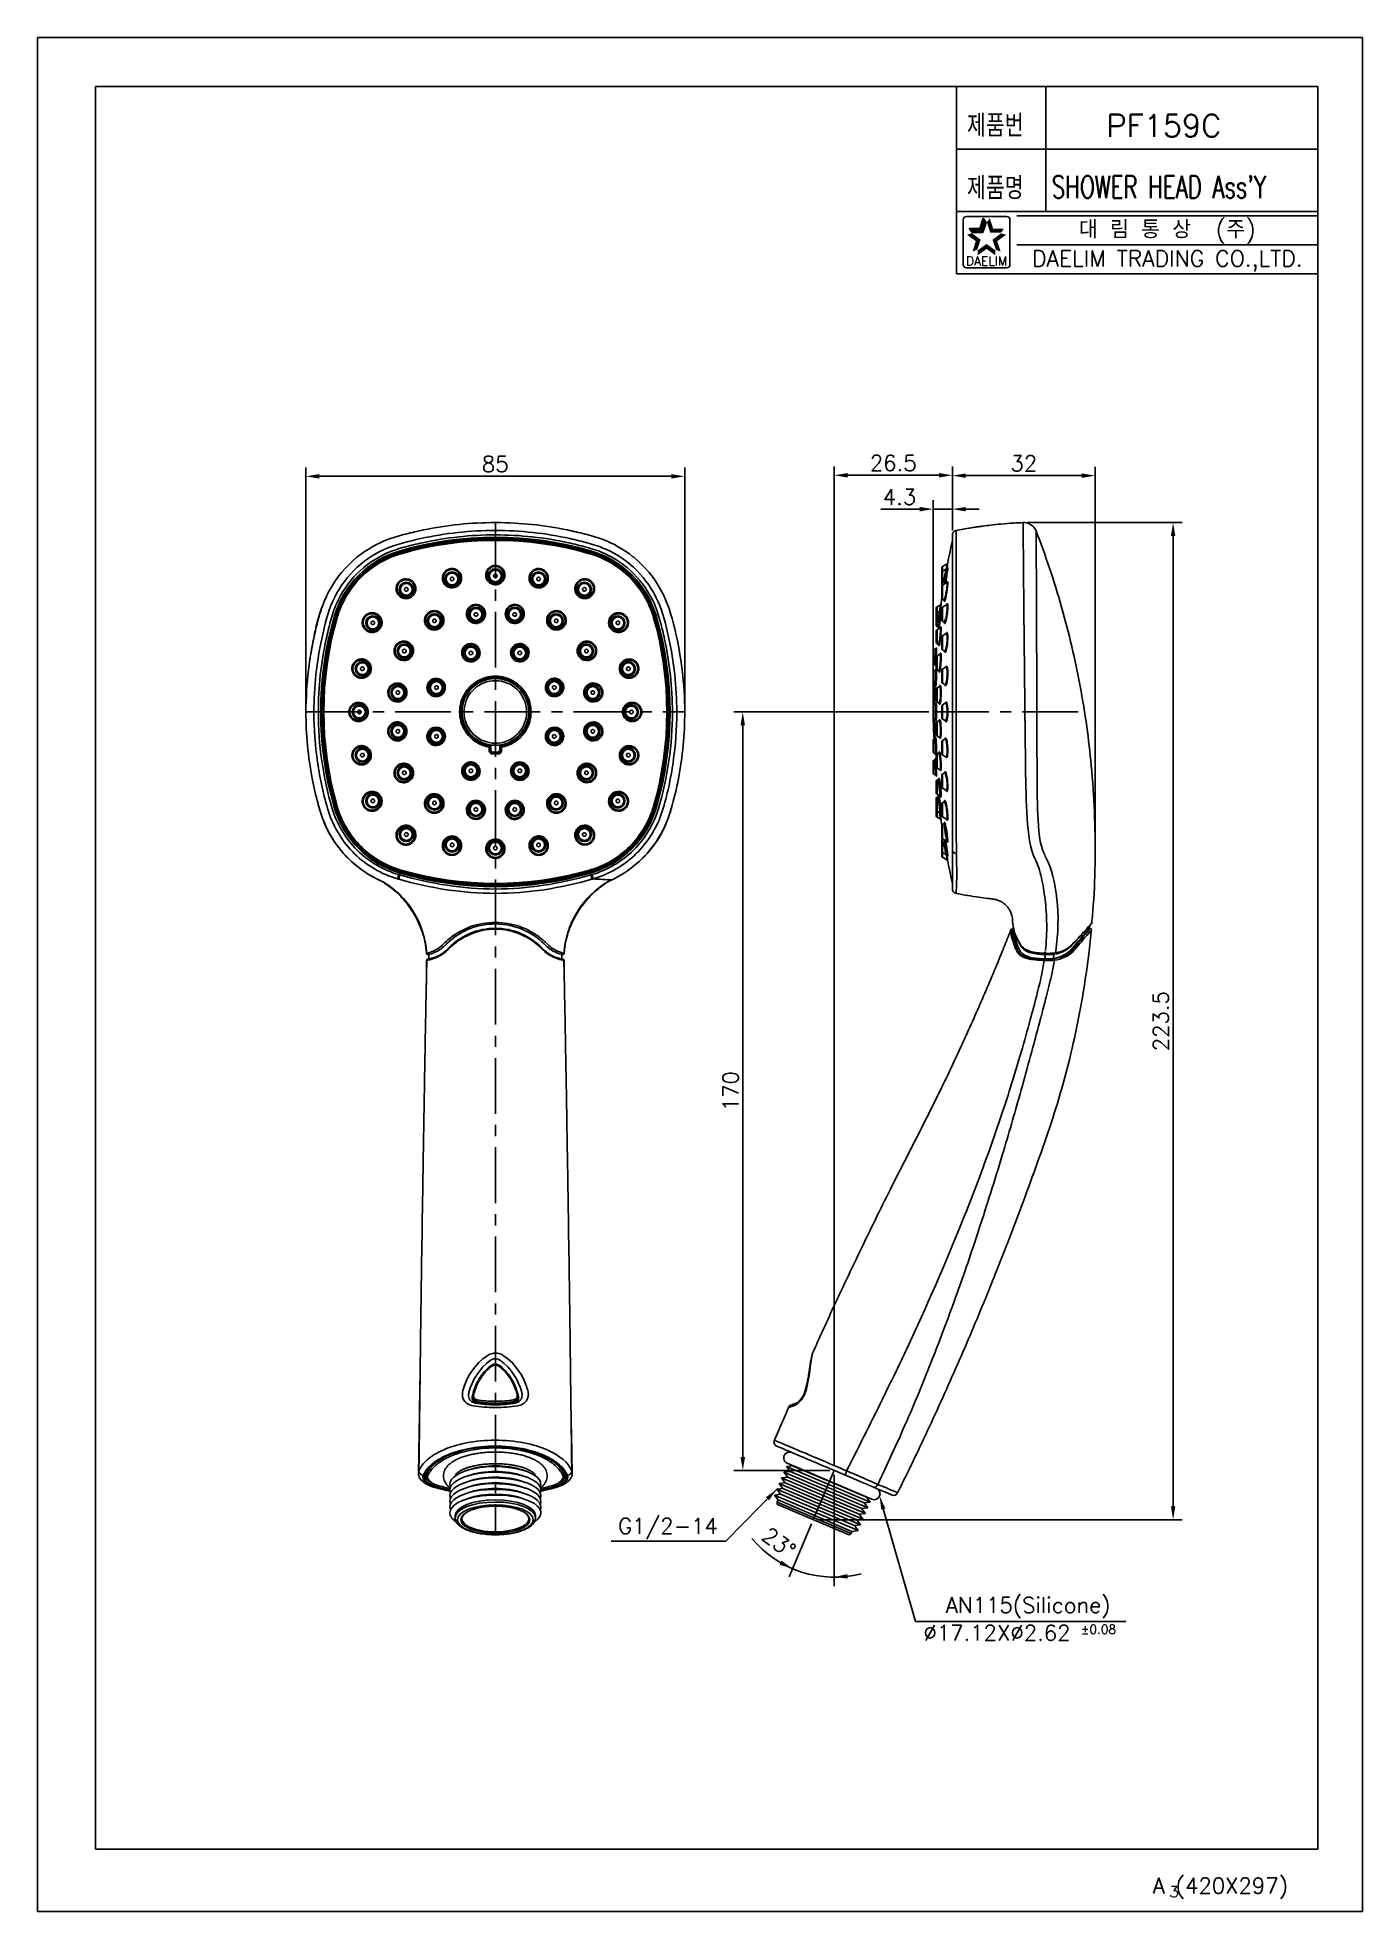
# Model space of a CAD drawing. Extents: x 1446 to 1743, y 841 to 1261.
import ezdxf
from ezdxf import colors
from ezdxf.entities.mleader import LeaderData, LeaderLine
from ezdxf.enums import TextEntityAlignment as Align
from ezdxf.math import Vec2, Vec3

# ---------------------------------------------------------------- set-up
doc = ezdxf.new("R2010")
doc.units = 0
doc.header["$LTSCALE"] = 10
doc.header["$MEASUREMENT"] = 0
doc.linetypes.add('CENTER', pattern=[2, 1.25, -0.25, 0.25, -0.25])
doc.layers.get('0').update_dxf_attribs({"color": 2, "linetype": 'CONTINUOUS'})
for name, color, linetype in [('1', 1, 'CENTER'), ('41', 7, 'CONTINUOUS'), ('D', 2, 'CONTINUOUS'), ('TXT', 4, 'CONTINUOUS')]:
    doc.layers.add(name, color=color, linetype=linetype)
doc.styles.add('GHS', font='ROMANS.shx', dxfattribs={"bigfont": 'GHS.shx'})
doc.styles.add('ROMANS', font='ROMANS')
doc.styles.get("Standard").update_dxf_attribs({"font": 'ISOCP'})
doc.dimstyles.new('STANDARD$7', dxfattribs={"dimtxt": 3.5, "dimasz": 3, "dimexe": 1, "dimexo": 0.0625, "dimgap": 1, "dimtad": 1, "dimdec": 4, "dimzin": 0, "dimdsep": 46, "dimtxsty": 'GHS', "dimcen": 1, "dimclrt": 2, "dimadec": 0, "dimazin": 0, "dimtfac": 1, "dimtdec": 4, "dimtofl": 0, "dimtmove": 0, "dimatfit": 3, "dimfxl": 0, "dimtolj": 1, "dimtzin": 0, "dimarcsym": 0})

msp = doc.modelspace()

# ---------------------------------------------------------------- texts
at = {"color": 7, "linetype": 'Continuous'}
for s, height, style, p in [('대 림 통 상  (주)', 4, 'GHS', (1699.73, 1217.49)), ('DAELIM TRADING CO.,LTD.', 3.6, 'ROMANS', (1699.73, 1210.72))]:
    msp.add_text(s, height=height, dxfattribs=dict(at, style=style)).set_placement(p, align=Align.MIDDLE)
at = {"color": 2, "linetype": 'Continuous', "style": 'ROMANS'}
msp.add_text('DAELIM', height=2, dxfattribs=at).set_placement((1659.2, 1209.72), align=Align.CENTER)
at = {"color": 7, "style": 'GHS'}
for s, height, p in [('A (420X297)', 3.5, (1696.48, 844.82)), ('3', 2.5, (1700.14, 843.98))]:
    msp.add_text(s, height=height, dxfattribs=at).set_placement(p)
at = {"attachment_point": 5, "style": 'GHS'}
for s, insert, char_height in [('AN115(Silicone)', (1668.54, 908.88), 3.5), ('%%C17.12X%%C2.62', (1661.54, 903.25), 3.5), ('%%p0.08', (1684.3, 904.04), 2)]:
    msp.add_mtext(s, dxfattribs=dict(at, insert=insert, char_height=char_height))
at = {"layer": 'D', "style": 'GHS'}
for s, width, p in [('제품번', 0.8, (1654.81, 1238.52)), ('제품명', 0.8, (1654.81, 1224.52)), ("SHOWER HEAD Ass'Y", 0.7, (1673.84, 1224.81))]:
    msp.add_text(s, height=5, dxfattribs=dict(at, width=width)).set_placement(p)
msp.add_text('PF159C', height=5, dxfattribs=at).set_placement((1686.08, 1238.52))
at = {"layer": 'D', "char_height": 3.5, "attachment_point": 5, "style": 'GHS'}
for s, insert in [('\\A1;85', (1549.09, 1165.19)), ('\\A1;26.5', (1638.29, 1165.42)), ('\\A1;32', (1667.54, 1165.34)), ('\\A1;4.3', (1639.66, 1157.83)), ('G1/2-14', (1587.79, 926.61))]:
    msp.add_mtext(s, dxfattribs=dict(at, insert=insert))
for s, insert, rotation in [('\\A1;223.5', (1698.26, 1040.32), 90), ('\\A1;170', (1601.81, 1024.63), 90), ('\\A1;23%%D', (1612.66, 923.45), 322.5859)]:
    msp.add_mtext(s, dxfattribs=dict(at, insert=insert, rotation=rotation))

# ---------------------------------------------------------------- blocks, each defined once
blk = doc.blocks.new('BORDER')
for p, q in [((1, 1), (0, 1)), ((0, 1), (0, 0)), ((1, 0), (1, 1)), ((0, 0), (1, 0))]:
    blk.add_line(p, q)

# ---------------------------------------------------------------- linework, layer by layer
at = {"color": 7}
for p, q in [((1652.47, 1249.79), (1652.47, 1207.79)), ((1672.47, 1249.79), (1672.47, 1221.79)), ((1652.47, 1235.79), (1733.47, 1235.79)), ((1652.47, 1221.79), (1733.47, 1221.79)), ((1652.47, 1207.79), (1733.47, 1207.79))]:
    msp.add_line(p, q, dxfattribs=at)
at = {"color": 2, "linetype": 'Continuous'}
for p, q in [((1653.95, 1209.92), (1653.95, 1219.92)), ((1654.7, 1220.67), (1663.7, 1220.67)), ((1664.45, 1219.92), (1664.45, 1209.92)), ((1665.97, 1220.79), (1733.47, 1220.79)), ((1665.97, 1214.29), (1733.47, 1214.29)), ((1663.7, 1209.17), (1654.95, 1209.17))]:
    msp.add_line(p, q, dxfattribs=at)
at = {"color": 2}
for p, q in [((1657.71, 1217.97), (1658.46, 1220.28)), ((1658.37, 1217.06), (1659.12, 1219.36)), ((1659.12, 1219.36), (1658.46, 1220.28)), ((1655.95, 1217.06), (1655.28, 1217.97)), ((1655.28, 1217.97), (1657.71, 1217.97)), ((1655.95, 1217.06), (1658.37, 1217.06))]:
    msp.add_line(p, q, dxfattribs=at)
msp.add_line((1614.53, 941.25), (1633.51, 933.19))
at = {"color": 2, "linetype": 'Continuous'}
for centre, radius, start, end in [((1654.7, 1219.92), 0.75, 90, 180), ((1663.7, 1219.92), 0.75, 0, 90), ((1654.82, 1210.05), 0.884, 188.1301, 278.1301), ((1663.7, 1209.92), 0.75, 270, 0)]:
    msp.add_arc(centre, radius, start, end, dxfattribs=at)
for centre, start, end in [((1615.04, 942.46), 66.9702, 247), ((1634.02, 934.4), 247, 67)]:
    msp.add_arc(centre, 1.31, start, end)
at = {"color": 2}
for points in [[(1657.71, 1217.97), (1658.37, 1217.06), (1658.46, 1220.28), (1659.12, 1219.36)], [(1659.93, 1220.28), (1659.27, 1219.36), (1660.68, 1217.97), (1660.02, 1217.06)], [(1656.79, 1215.14), (1657.86, 1215.49), (1654.83, 1216.57), (1655.9, 1216.92)], [(1655.28, 1217.97), (1655.95, 1217.06), (1657.71, 1217.97), (1658.37, 1217.06)], [(1656.04, 1212.84), (1657.11, 1213.19), (1656.79, 1215.14), (1657.86, 1215.49)], [(1659.2, 1213.39), (1659.2, 1214.52), (1657.23, 1211.97), (1657.23, 1213.1)], [(1661.16, 1211.97), (1661.16, 1213.1), (1659.2, 1213.39), (1659.2, 1214.52)], [(1660.68, 1217.97), (1660.02, 1217.06), (1663.11, 1217.97), (1662.44, 1217.06)], [(1663.57, 1216.57), (1662.49, 1216.92), (1661.6, 1215.14), (1660.53, 1215.49)], [(1661.6, 1215.14), (1660.53, 1215.49), (1662.35, 1212.84), (1661.28, 1213.19)]]:
    msp.add_solid(points, dxfattribs=at)
at = {"layer": '1'}
for p, q in [((1549.1, 1152.07), (1549.1, 925.23)), ((1506.65, 1109.63), (1591.54, 1109.63)), ((1647.24, 1109.63), (1681.17, 1109.63)), ((1625.04, 939.63), (1620.35, 928.59))]:
    msp.add_line(p, q, dxfattribs=at)
at = {"layer": '1', "color": 3, "linetype": 'Continuous'}
for p, q in [((1527.74, 1145.75), (1527.83, 1145.46)), ((1527.83, 1145.44), (1527.83, 1145.46)), ((1527.83, 1145.43), (1527.84, 1145.41)), ((1570.36, 1145.43), (1570.35, 1145.41)), ((1570.36, 1145.44), (1570.37, 1145.46)), ((1570.37, 1145.46), (1570.45, 1145.75)), ((1512.98, 1130.99), (1513.27, 1130.9)), ((1513.29, 1130.9), (1513.27, 1130.9)), ((1513.32, 1130.89), (1513.3, 1130.9)), ((1584.89, 1130.9), (1584.87, 1130.89)), ((1584.9, 1130.9), (1584.92, 1130.9)), ((1584.92, 1130.9), (1585.21, 1130.99)), ((1547.75, 1102.14), (1547.7, 1101.85)), ((1548, 1101.85), (1547.7, 1101.85)), ((1547.7, 1101.76), (1547.7, 1101.85)), ((1548, 1101.85), (1548, 1101.77)), ((1548, 1101.03), (1548.1, 1101.13)), ((1548.6, 1100.63), (1548.5, 1100.54)), ((1549.69, 1100.54), (1549.6, 1100.63)), ((1550.1, 1101.13), (1550.19, 1101.03)), ((1550.18, 1101.86), (1550.18, 1102.21)), ((1550.2, 1101.85), (1550.5, 1101.85)), ((1550.44, 1102.14), (1550.5, 1101.85)), ((1550.48, 1102.26), (1550.48, 1102.16)), ((1550.5, 1101.85), (1550.5, 1101.76)), ((1512.98, 1088.28), (1513.27, 1088.36)), ((1513.29, 1088.37), (1513.27, 1088.36)), ((1513.32, 1088.38), (1513.3, 1088.37)), ((1584.89, 1088.37), (1584.87, 1088.38)), ((1584.9, 1088.37), (1584.92, 1088.36)), ((1584.92, 1088.36), (1585.21, 1088.28)), ((1527.74, 1073.52), (1527.83, 1073.81)), ((1527.84, 1073.86), (1527.83, 1073.84)), ((1527.83, 1073.83), (1527.83, 1073.81)), ((1570.35, 1073.86), (1570.36, 1073.84)), ((1570.36, 1073.83), (1570.37, 1073.81)), ((1570.37, 1073.81), (1570.45, 1073.52)), ((1545.01, 954.77), (1545.01, 955.08)), ((1553.18, 954.77), (1553.18, 955.08))]:
    msp.add_line(p, q, dxfattribs=at)
at = {"layer": '1', "color": 7, "linetype": 'Continuous'}
for p, q in [((1547.71, 1102.16), (1547.71, 1102.26)), ((1548.01, 1102.21), (1548.01, 1101.86)), ((1548.1, 1102.2), (1548.1, 1101.13)), ((1549.6, 1100.63), (1548.6, 1100.63)), ((1550.1, 1101.13), (1550.1, 1102.2)), ((1550.2, 1101.77), (1550.2, 1101.85)), ((1548.36, 963.19), (1548.36, 963.28)), ((1549.83, 963.19), (1549.83, 963.28)), ((1544.01, 956.23), (1544.01, 955.53)), ((1554.18, 955.53), (1554.18, 956.23)), ((1549.1, 944.69), (1549.1, 944.98)), ((1543, 939.75), (1542.18, 939.45)), ((1543, 938.47), (1542.18, 938.18)), ((1543, 937.2), (1542.18, 936.9)), ((1556.01, 939.45), (1555.2, 939.75)), ((1556.01, 938.18), (1555.2, 938.47)), ((1556.01, 936.9), (1555.2, 937.2)), ((1543, 935.92), (1542.18, 935.63)), ((1543, 934.64), (1542.18, 934.35)), ((1543, 933.37), (1542.18, 933.08)), ((1556.01, 935.63), (1555.2, 935.92)), ((1556.01, 934.35), (1555.2, 934.64)), ((1556.01, 933.08), (1555.2, 933.37)), ((1540.1, 929.51), (1540.1, 929.05)), ((1558.1, 929.05), (1558.1, 929.51))]:
    msp.add_line(p, q, dxfattribs=at)
at = {"layer": '1', "color": 3, "linetype": 'Continuous', "extrusion": (0, 0, -1)}
for centre in [(-1529.14, 1137.1), (-1539.41, 1139.44), (-1549.1, 1140.13), (-1558.78, 1139.44), (-1569.05, 1137.1), (-1521.63, 1129.59), (-1535.45, 1130.05), (-1544.75, 1131.48), (-1553.44, 1131.48), (-1562.74, 1130.05), (-1576.56, 1129.59), (-1528.68, 1123.28), (-1543.63, 1122.84), (-1554.57, 1122.84), (-1569.51, 1123.28), (-1519.29, 1119.32), (-1578.9, 1119.32), (-1527.25, 1113.98), (-1535.89, 1115.1), (-1562.3, 1115.1), (-1570.94, 1113.98), (-1518.6, 1109.63), (-1579.6, 1109.63), (-1527.25, 1105.29), (-1535.89, 1104.16), (-1562.3, 1104.16), (-1570.94, 1105.29), (-1519.29, 1099.95), (-1578.9, 1099.95), (-1528.68, 1095.99), (-1543.63, 1096.43), (-1554.57, 1096.43), (-1569.51, 1095.99), (-1521.63, 1089.68), (-1535.45, 1089.22), (-1544.75, 1087.79), (-1553.44, 1087.79), (-1562.74, 1089.22), (-1576.56, 1089.68), (-1529.14, 1082.17), (-1569.05, 1082.17), (-1539.41, 1079.83), (-1549.1, 1079.13), (-1558.78, 1079.83)]:
    msp.add_circle(centre, 1.59, dxfattribs=at)
at = {"layer": '1', "color": 3, "linetype": 'Continuous'}
for centre, radius in [((1529.14, 1137.1), 1.33), ((1539.41, 1139.44), 1.33), ((1549.1, 1140.13), 1.33), ((1558.78, 1139.44), 1.33), ((1569.05, 1137.1), 1.33), ((1521.63, 1129.59), 1.33), ((1535.45, 1130.05), 1.33), ((1544.75, 1131.48), 1.33), ((1553.44, 1131.48), 1.33), ((1562.74, 1130.05), 1.33), ((1576.56, 1129.59), 1.33), ((1528.68, 1123.28), 1.33), ((1543.63, 1122.84), 1.33), ((1554.57, 1122.84), 1.33), ((1569.51, 1123.28), 1.33), ((1519.29, 1119.32), 1.33), ((1578.9, 1119.32), 1.33), ((1527.25, 1113.98), 1.33), ((1535.89, 1115.1), 1.33), ((1549.1, 1109.63), 7.47), ((1562.3, 1115.1), 1.33), ((1570.94, 1113.98), 1.33), ((1518.6, 1109.63), 1.33), ((1579.6, 1109.63), 1.33), ((1527.25, 1105.29), 1.33), ((1535.89, 1104.16), 1.33), ((1562.3, 1104.16), 1.33), ((1570.94, 1105.29), 1.33), ((1519.29, 1099.95), 1.33), ((1578.9, 1099.95), 1.33), ((1528.68, 1095.99), 1.33), ((1543.63, 1096.43), 1.33), ((1554.57, 1096.43), 1.33), ((1569.51, 1095.99), 1.33), ((1521.63, 1089.68), 1.33), ((1535.45, 1089.22), 1.33), ((1544.75, 1087.79), 1.33), ((1553.44, 1087.79), 1.33), ((1562.74, 1089.22), 1.33), ((1576.56, 1089.68), 1.33), ((1529.14, 1082.17), 1.33), ((1539.41, 1079.83), 1.33), ((1549.1, 1079.13), 1.33), ((1558.78, 1079.83), 1.33), ((1569.05, 1082.17), 1.33)]:
    msp.add_circle(centre, radius, dxfattribs=at)
at = {"layer": '1', "color": 7, "linetype": 'Continuous'}
msp.add_circle((1549.1, 1109.63), 7.5, dxfattribs=at)
at = {"layer": '1', "color": 3, "linetype": 'Continuous', "extrusion": (0, 0, -1)}
for centre, radius, start, end in [((-1549.1, 1072.13), 76.65, 73.8238, 106.1762), ((-1533.77, 1124.96), 21.65, 16.1762, 73.8238), ((-1564.42, 1124.96), 21.65, 106.1762, 163.8238), ((-1586.6, 1109.63), 76.65, 343.8238, 16.1762), ((-1511.6, 1109.63), 76.65, 163.8238, 196.1762), ((-1549.1, 1109.63), 7.91, 280.1882, 259.8118), ((-1533.77, 1094.31), 21.65, 286.1762, 343.8238), ((-1564.42, 1094.31), 21.65, 196.1762, 253.8238), ((-1549.1, 1147.13), 76.65, 253.8238, 286.1762)]:
    msp.add_arc(centre, radius, start, end, dxfattribs=at)
at = {"layer": '1', "color": 7, "linetype": 'Continuous', "extrusion": (0, 0, -1)}
for centre, radius, start, end in [((-1549.1, 1072.13), 76.33, 73.8238, 106.1762), ((-1533.77, 1124.96), 21.33, 16.1762, 73.8238), ((-1564.42, 1124.96), 21.33, 106.1762, 163.8238), ((-1539.41, 1139.44), 0.4, 162, 342), ((-1549.1, 1140.13), 0.4, 180, 0), ((-1529.14, 1137.1), 0.4, 144, 324), ((-1586.6, 1109.63), 76.33, 343.8238, 16.1762), ((-1535.45, 1130.05), 0.4, 146.25, 326.25), ((-1544.75, 1131.48), 0.4, 168.75, 348.75), ((-1576.56, 1129.59), 0.4, 234, 54), ((-1511.6, 1109.63), 76.33, 163.8238, 196.1762), ((-1543.63, 1122.84), 0.4, 157.5, 337.5), ((-1569.51, 1123.28), 0.4, 236.25, 56.25), ((-1549.1, 1109.63), 7.6, 280.4777, 259.5223), ((-1578.9, 1119.32), 0.4, 252, 72), ((-1562.3, 1115.1), 0.4, 247.5, 67.5), ((-1570.94, 1113.98), 0.4, 258.75, 78.75), ((-1518.6, 1109.63), 0.4, 90, 270), ((-1579.6, 1109.63), 0.4, 270, 90), ((-1527.25, 1105.29), 0.4, 78.75, 258.75), ((-1535.89, 1104.16), 0.4, 67.5, 247.5), ((-1519.29, 1099.95), 0.4, 72, 252), ((-1528.68, 1095.99), 0.4, 56.25, 236.25), ((-1554.57, 1096.43), 0.4, 337.5, 157.5), ((-1533.77, 1094.31), 21.33, 286.1762, 343.8238), ((-1521.63, 1089.68), 0.4, 54, 234), ((-1553.44, 1087.79), 0.4, 348.75, 168.75), ((-1562.74, 1089.22), 0.4, 326.25, 146.25), ((-1564.42, 1094.31), 21.33, 196.1762, 253.8238), ((-1549.1, 1079.13), 0.4, 0, 180), ((-1558.78, 1079.83), 0.4, 342, 162), ((-1569.05, 1082.17), 0.4, 324, 144), ((-1549.1, 1147.13), 76.33, 253.8238, 286.1762)]:
    msp.add_arc(centre, radius, start, end, dxfattribs=at)
at = {"layer": '1', "color": 3, "linetype": 'Continuous'}
for centre, radius, start, end in [((1549.1, 1072.13), 76.35, 73.8238, 106.1762), ((1549.1, 1072.13), 76.32, 73.8238, 106.1762), ((1533.77, 1124.96), 21.35, 106.1762, 163.8238), ((1533.77, 1124.96), 21.32, 106.1762, 163.8238), ((1564.42, 1124.96), 21.32, 16.1762, 73.8238), ((1564.42, 1124.96), 21.35, 16.1762, 73.8238), ((1586.6, 1109.63), 76.35, 163.8238, 196.1762), ((1586.6, 1109.63), 76.32, 163.8238, 196.1762), ((1511.6, 1109.63), 76.32, 343.8238, 16.1762), ((1511.6, 1109.63), 76.35, 343.8238, 16.1762), ((1549.1, 1109.63), 7.61, 280.1882, 259.8118), ((1549.1, 1109.63), 7.01, 90, 67.5), ((1549.1, 1109.63), 7.01, 67.5, 90), ((1533.77, 1094.31), 21.35, 196.1762, 253.8238), ((1533.77, 1094.31), 21.32, 196.1762, 253.8238), ((1564.42, 1094.31), 21.32, 286.1762, 343.8238), ((1564.42, 1094.31), 21.35, 286.1762, 343.8238), ((1549.1, 1147.13), 76.32, 253.8238, 286.1762), ((1549.1, 1147.13), 76.35, 253.8238, 286.1762)]:
    msp.add_arc(centre, radius, start, end, dxfattribs=at)
at = {"layer": '1', "color": 7, "linetype": 'Continuous'}
for centre, start, end in [((1558.78, 1139.44), 162, 342), ((1569.05, 1137.1), 144, 324), ((1521.63, 1129.59), 234, 54), ((1553.44, 1131.48), 168.75, 348.75), ((1562.74, 1130.05), 146.25, 326.25), ((1528.68, 1123.28), 236.25, 56.25), ((1554.57, 1122.84), 157.5, 337.5), ((1519.29, 1119.32), 252, 72), ((1527.25, 1113.98), 258.75, 78.75), ((1535.89, 1115.1), 247.5, 67.5), ((1570.94, 1105.29), 78.75, 258.75), ((1562.3, 1104.16), 67.5, 247.5), ((1543.63, 1096.43), 337.5, 157.5), ((1569.51, 1095.99), 56.25, 236.25), ((1578.9, 1099.95), 72, 252), ((1535.45, 1089.22), 326.25, 146.25), ((1544.75, 1087.79), 348.75, 168.75), ((1576.56, 1089.68), 54, 234), ((1529.14, 1082.17), 324, 144), ((1539.41, 1079.83), 342, 162)]:
    msp.add_arc(centre, 0.4, start, end, dxfattribs=at)
at = {"layer": '1', "color": 3, "linetype": 'Continuous'}
for centre, major_axis, ratio, start_param, end_param in [((1547.7, 1101.03), (-0.3, 0), 0.046955, 1.563711, 3.12412), ((1547.7, 1101.85), (-0.192, 0.23), 0.999741, 4.016027, 5.408751), ((1548.5, 1100.24), (0, -0.3), 0.002865, 3.141593, 4.764202), ((1549.69, 1100.24), (0, -0.3), 0.002865, 1.518983, 3.141593), ((1550.49, 1101.03), (0.3, 0), 0.046955, 3.159065, 4.719474), ((1550.5, 1101.85), (-0.192, -0.23), 0.999741, 4.016027, 5.408751), ((1548.32, 962.85), (0.184, -0.237), 0.270035, 2.007273, 3.455129), ((1549.88, 962.85), (-0.184, -0.237), 0.270035, 2.828056, 4.275912), ((1544.33, 956.42), (-0.294, 0.061), 0.427267, 5.129652, 6.36227), ((1545.11, 955.34), (-0.053, -0.295), 0.430784, 4.299322, 5.862688), ((1553.08, 955.34), (0.053, -0.295), 0.430784, 0.420497, 1.983863), ((1553.86, 956.42), (0.294, 0.061), 0.427267, 6.204101, 7.436719), ((1533.26, 938.83), (0.276, -0.116), 0.908286, 5.07778, 6.303106), ((1534, 938.78), (0.276, -0.116), 0.908277, 3.454751, 5.077912), ((1564.19, 938.78), (-0.276, -0.116), 0.908277, 1.205273, 2.828435), ((1564.93, 938.83), (-0.276, -0.116), 0.908286, 6.254815, 7.488589), ((1535.78, 936.34), (-0.086, -0.287), 0.561789, 0.491907, 1.784903), ((1549.1, 929.05), (-9, 0), 0.390731, 3.157202, 6.283185), ((1562.42, 936.34), (0.086, -0.287), 0.561788, 4.491829, 5.791278)]:
    msp.add_ellipse(centre, major_axis=major_axis, ratio=ratio, start_param=start_param, end_param=end_param, dxfattribs=at)
at = {"layer": '1', "color": 7, "linetype": 'Continuous'}
for centre, major_axis, ratio, start_param, end_param in [((1548.6, 1101.13, -2), (-0.354, -0.354), 0.999695, 5.497939, 7.068431), ((1549.6, 1101.13, -2), (0.354, -0.354), 0.999695, 5.497939, 7.068431), ((1549.1, 937.16), (-9, 0), 0.390731, 3.967635, 5.457143), ((1549.1, 936.52), (-10.2, 0), 0.390731, 2.980979, 6.283185), ((1549.1, 935.25), (-10.2, 0), 0.390731, 2.980979, 6.283185), ((1549.1, 933.97), (-10.2, 0), 0.390731, 2.980979, 6.283185), ((1549.1, 932.7), (-10.2, 0), 0.390731, 2.980979, 6.283185), ((1549.1, 935.89), (-9, 0), 0.390731, 3.967635, 5.457143), ((1549.1, 934.61), (-9, 0), 0.390731, 3.967635, 5.457143), ((1549.1, 933.33), (-9, 0), 0.390731, 3.967635, 5.457143), ((1549.1, 942.81), (-21.83, 0), 0.390731, 0.914351, 1.084534), ((1536.24, 936.57), (0.086, 0.287), 0.561729, 3.189467, 3.633474), ((1549.1, 942.81), (-21.07, 0), 0.390731, 0.914433, 1.067755), ((1549.1, 936.52), (-10.2, 0), 0.390731, 0, 0.160614), ((1549.1, 931.42), (-10.2, 0), 0.390731, 2.980979, 6.283185), ((1549.1, 935.25), (-10.2, 0), 0.390731, 0, 0.160614), ((1549.1, 930.15), (-10.2, 0), 0.390731, 2.617241, 6.283185), ((1549.1, 933.97), (-10.2, 0), 0.390731, 0, 0.160614), ((1549.1, 932.7), (-10.2, 0), 0.390731, 0, 0.160614), ((1549.1, 929.51), (-9, 0), 0.390731, 3.141593, 6.283185), ((1549.1, 932.06), (-9, 0), 0.390731, 3.967635, 5.457143), ((1549.1, 930.78), (-9, 0), 0.390731, 3.967635, 5.457143), ((1549.1, 942.81), (-21.07, 0), 0.390731, 2.073838, 2.22716), ((1549.1, 942.81), (-21.83, 0), 0.390731, 2.057058, 2.227241), ((1549.1, 931.42), (-10.2, 0), 0.390731, 0, 0.160614), ((1549.1, 930.15), (-10.2, 0), 0.390731, 0, 0.52926), ((1549.1, 928.82), (7.5, 0), 0.390731, 2.730142, 6.283185), ((1549.1, 928.82), (7.5, 0), 0.390731, 0, 0.411451), ((1549.1, 929.05), (-9, 0), 0.390731, 3.141593, 3.157202)]:
    msp.add_ellipse(centre, major_axis=major_axis, ratio=ratio, start_param=start_param, end_param=end_param, dxfattribs=at)
at = {"layer": '1', "color": 3, "linetype": 'Continuous'}
msp.add_ellipse((1549.1, 928.59), major_axis=(-8.5, 0), ratio=0.390731, dxfattribs=at)
at = {"layer": '1', "color": 7, "linetype": 'Continuous'}
msp.add_ellipse((1549.1, 928.59), major_axis=(-7.75, 0), ratio=0.390731, dxfattribs=at)
for points, knots in [([(1549.1, 1152.07), (1543.65, 1152.07), (1538.28, 1151.52), (1531.66, 1150.15), (1530.34, 1149.84), (1527.71, 1149.15), (1526.4, 1148.8), (1522.58, 1147.38), (1520.18, 1146.01), (1518.07, 1144.29)], [0, 0, 0, 0, 0.5, 0.5, 0.625, 0.625, 0.75, 0.75, 1, 1, 1, 1]), ([(1579.95, 1144.43), (1577.87, 1146.09), (1575.54, 1147.41), (1571.81, 1148.79), (1570.49, 1149.15), (1567.86, 1149.84), (1566.54, 1150.15), (1560.02, 1151.5), (1554.74, 1152.05), (1549.4, 1152.07)], [0, 0, 0, 0, 0.247198, 0.247198, 0.374226, 0.374226, 0.501255, 0.501255, 1, 1, 1, 1]), ([(1513.41, 1130.86), (1514.41, 1134.29), (1516.26, 1137.42), (1521.31, 1142.47), (1524.44, 1144.32), (1527.87, 1145.32)], [0, 0, 0, 0, 0.5, 0.5, 1, 1, 1, 1]), ([(1570.32, 1145.32), (1573.76, 1144.32), (1576.88, 1142.47), (1581.93, 1137.42), (1583.78, 1134.29), (1584.78, 1130.86)], [0, 0, 0, 0, 0.5, 0.5, 1, 1, 1, 1]), ([(1591.55, 1109.63), (1591.53, 1115.89), (1590.78, 1122.14), (1588.56, 1131.32), (1587.7, 1134.34), (1584.6, 1139.87), (1582.59, 1142.28), (1580.12, 1144.29)], [0, 0, 0, 0, 0.5, 0.5, 0.75, 0.75, 1, 1, 1, 1]), ([(1510.63, 1134.16), (1510.53, 1133.89), (1510.18, 1133.01), (1509.65, 1131.45), (1509.08, 1129.4), (1508.54, 1127.11), (1508.05, 1124.44), (1507.69, 1122.53), (1507.55, 1121.46), (1507.55, 1121.45)], [0, 0, 0, 0, 0.066069, 0.216221, 0.377381, 0.553899, 0.753357, 0.997359, 1, 1, 1, 1]), ([(1507.55, 1121.43), (1507.43, 1120.63), (1507.32, 1119.83), (1506.85, 1115.92), (1506.65, 1112.76), (1506.64, 1109.63)], [0, 0, 0, 0, 0.205758, 0.205758, 1, 1, 1, 1]), ([(1545.01, 1116.51), (1544.45, 1116.18), (1543.94, 1115.78), (1543.48, 1115.33), (1543.24, 1115.1), (1543.01, 1114.84), (1542.81, 1114.58), (1542.59, 1114.31), (1542.4, 1114.02), (1542.22, 1113.72)], [0, 0, 0, 0, 0.485173, 0.485173, 0.485173, 0.740455, 0.740455, 0.740455, 1, 1, 1, 1]), ([(1555.97, 1113.72), (1555.64, 1114.28), (1555.25, 1114.79), (1554.8, 1115.25), (1554.56, 1115.49), (1554.3, 1115.71), (1554.04, 1115.92), (1553.77, 1116.14), (1553.48, 1116.33), (1553.19, 1116.51)], [0, 0, 0, 0, 0.485174, 0.485174, 0.485174, 0.740455, 0.740455, 0.740455, 1, 1, 1, 1]), ([(1555.97, 1113.72), (1556.7, 1112.49), (1557.49, 1109.63), (1556.7, 1106.77), (1555.97, 1105.54)], [0, 0, 0, 0, 0.5, 1, 1, 1, 1]), ([(1506.65, 1109.63), (1506.63, 1104.63), (1507.1, 1099.61), (1508.41, 1092.81), (1508.84, 1090.93), (1509.35, 1089.08)], [0, 0, 0, 0, 0.72259, 0.72259, 1, 1, 1, 1]), ([(1588.52, 1087.94), (1589.17, 1090.16), (1589.7, 1092.4), (1591.09, 1099.59), (1591.56, 1104.67), (1591.54, 1109.63)], [0, 0, 0, 0, 0.315172, 0.315172, 1, 1, 1, 1]), ([(1542.22, 1105.54), (1542.55, 1104.99), (1542.95, 1104.48), (1543.39, 1104.02), (1543.63, 1103.78), (1543.89, 1103.55), (1544.15, 1103.34), (1544.42, 1103.13), (1544.71, 1102.93), (1545.01, 1102.76)], [0, 0, 0, 0, 0.485173, 0.485173, 0.485173, 0.740455, 0.740455, 0.740455, 1, 1, 1, 1]), ([(1553.19, 1102.76), (1553.74, 1103.09), (1554.25, 1103.48), (1554.71, 1103.93), (1554.95, 1104.17), (1555.18, 1104.42), (1555.39, 1104.69), (1555.6, 1104.96), (1555.79, 1105.25), (1555.97, 1105.54)], [0, 0, 0, 0, 0.485174, 0.485174, 0.485174, 0.740455, 0.740455, 0.740455, 1, 1, 1, 1]), ([(1548, 1101.77), (1548, 1101.77), (1548, 1101.77), (1548, 1101.77), (1547.99, 1101.76), (1547.99, 1101.76), (1547.99, 1101.76), (1547.98, 1101.76), (1547.97, 1101.76), (1547.95, 1101.76), (1547.93, 1101.76), (1547.91, 1101.76), (1547.88, 1101.76), (1547.86, 1101.76), (1547.83, 1101.76), (1547.8, 1101.76), (1547.76, 1101.76), (1547.73, 1101.76), (1547.7, 1101.76)], [0, 0, 0, 0, 0.036151, 0.036151, 0.036151, 0.130904, 0.130904, 0.130904, 0.348225, 0.348225, 0.348225, 0.565498, 0.565498, 0.565498, 0.782748, 0.782748, 0.782748, 1, 1, 1, 1]), ([(1550.43, 1102.15), (1550.4, 1102.15), (1550.37, 1102.14), (1550.35, 1102.13), (1550.32, 1102.11), (1550.3, 1102.1), (1550.28, 1102.08), (1550.25, 1102.06), (1550.23, 1102.03), (1550.21, 1102), (1550.19, 1101.95), (1550.18, 1101.91), (1550.18, 1101.86), (1550.18, 1101.86), (1550.18, 1101.86), (1550.18, 1101.86)], [0, 0, 0, 0, 0.175763, 0.175763, 0.175763, 0.349356, 0.349356, 0.349356, 0.621917, 0.621917, 0.621917, 0.993277, 0.993277, 0.993277, 1, 1, 1, 1]), ([(1550.5, 1101.76), (1550.46, 1101.76), (1550.43, 1101.76), (1550.4, 1101.76), (1550.36, 1101.76), (1550.33, 1101.76), (1550.31, 1101.76), (1550.28, 1101.76), (1550.26, 1101.76), (1550.24, 1101.76), (1550.22, 1101.76), (1550.21, 1101.76), (1550.2, 1101.76), (1550.2, 1101.76), (1550.2, 1101.76), (1550.2, 1101.77), (1550.2, 1101.77), (1550.2, 1101.77), (1550.2, 1101.77)], [0, 0, 0, 0, 0.217252, 0.217252, 0.217252, 0.434502, 0.434502, 0.434502, 0.651775, 0.651775, 0.651775, 0.869096, 0.869096, 0.869096, 0.963849, 0.963849, 0.963849, 1, 1, 1, 1]), ([(1509.35, 1089.07), (1509.39, 1088.91), (1509.52, 1088.44), (1509.65, 1087.97), (1509.75, 1087.66)], [0, 0, 0, 0, 0.333833, 1, 1, 1, 1]), ([(1527.87, 1073.95), (1524.44, 1074.95), (1521.31, 1076.8), (1516.26, 1081.85), (1514.41, 1084.97), (1513.41, 1088.41)], [0, 0, 0, 0, 0.5, 0.5, 1, 1, 1, 1]), ([(1584.78, 1088.41), (1583.78, 1084.97), (1581.93, 1081.85), (1576.88, 1076.8), (1573.76, 1074.95), (1570.32, 1073.95)], [0, 0, 0, 0, 0.5, 0.5, 1, 1, 1, 1]), ([(1588.02, 1086.33), (1588.11, 1086.58), (1588.28, 1087.13), (1588.44, 1087.68), (1588.52, 1087.97)], [0, 0, 0, 0, 0.469571, 1, 1, 1, 1]), ([(1510.38, 1085.72), (1510.44, 1085.54), (1510.71, 1084.82), (1511.25, 1083.58), (1512.05, 1082.06), (1512.65, 1081.1), (1512.97, 1080.63)], [0, 0, 0, 0, 0.099828, 0.404104, 0.701874, 1, 1, 1, 1]), ([(1585.23, 1080.62), (1585.29, 1080.7), (1585.69, 1081.26), (1586.33, 1082.37), (1586.96, 1083.62), (1587.29, 1084.37), (1587.38, 1084.58)], [0, 0, 0, 0, 0.067759, 0.459989, 0.846621, 1, 1, 1, 1]), ([(1512.98, 1080.63), (1513.13, 1080.4), (1513.6, 1079.7), (1514.5, 1078.57), (1515.69, 1077.23), (1516.99, 1075.97), (1518.37, 1074.8), (1519.74, 1073.81), (1521.1, 1072.96), (1522.14, 1072.39), (1522.74, 1072.1), (1522.89, 1072.02)], [0, 0, 0, 0, 0.061655, 0.18866, 0.320868, 0.460034, 0.59462, 0.727912, 0.843217, 0.959923, 1, 1, 1, 1]), ([(1582, 1076.75), (1582.14, 1076.89), (1582.67, 1077.42), (1583.59, 1078.44), (1584.52, 1079.6), (1585.05, 1080.37), (1585.21, 1080.63)], [0, 0, 0, 0, 0.120876, 0.4451, 0.817717, 1, 1, 1, 1]), ([(1524.24, 1071.28), (1524.55, 1071.09), (1525.25, 1070.62), (1526.31, 1069.81), (1527.4, 1068.82), (1528.43, 1067.73), (1529.42, 1066.53), (1530.34, 1065.23), (1531.18, 1063.84), (1531.9, 1062.41), (1532.51, 1060.96), (1532.96, 1059.61), (1533.27, 1058.36), (1533.41, 1057.6), (1533.47, 1057.2)], [0, 0, 0, 0, 0.067023, 0.152331, 0.237387, 0.324711, 0.413983, 0.504918, 0.59816, 0.690099, 0.778856, 0.865018, 0.931462, 1, 1, 1, 1]), ([(1564.72, 1057.2), (1564.74, 1057.32), (1564.82, 1057.84), (1565, 1058.74), (1565.33, 1059.92), (1565.76, 1061.15), (1566.31, 1062.45), (1567, 1063.81), (1567.81, 1065.16), (1568.74, 1066.48), (1569.75, 1067.72), (1570.83, 1068.86), (1571.95, 1069.86), (1573.02, 1070.68), (1573.71, 1071.13), (1574.01, 1071.31)], [0, 0, 0, 0, 0.020701, 0.090497, 0.157881, 0.2288, 0.311957, 0.397805, 0.48715, 0.579975, 0.672451, 0.762675, 0.850654, 0.936147, 1, 1, 1, 1]), ([(1538.62, 1056.72), (1539.95, 1058.09), (1541.57, 1059.21), (1545.17, 1060.74), (1547.14, 1061.14), (1551.06, 1061.14), (1553.02, 1060.74), (1556.63, 1059.2), (1558.24, 1058.09), (1559.58, 1056.72)], [0, 0, 0, 0, 0.25, 0.25, 0.5, 0.5, 0.75, 0.75, 1, 1, 1, 1]), ([(1533.68, 1055.53), (1533.68, 1055.51), (1533.68, 1055.46), (1533.72, 1055.38), (1533.78, 1055.32), (1533.84, 1055.28), (1533.9, 1055.26), (1533.94, 1055.25), (1533.98, 1055.25), (1534, 1055.25), (1534.02, 1055.25), (1534.02, 1055.25), (1534.02, 1055.25), (1534.02, 1055.26), (1534.03, 1055.26), (1534.03, 1055.26), (1534.05, 1055.26), (1534.08, 1055.27)], [0, 0, 0, 0, 0.050378, 0.159485, 0.245661, 0.317861, 0.378642, 0.428079, 0.465441, 0.489624, 0.497127, 0.502067, 0.507395, 0.516071, 0.535805, 0.609864, 1, 1, 1, 1]), ([(1533.96, 1054.23), (1533.96, 1054.23), (1533.96, 1054.23), (1533.95, 1054.23), (1533.95, 1054.23), (1533.94, 1054.23), (1533.93, 1054.22), (1533.9, 1054.22), (1533.86, 1054.2), (1533.79, 1054.16), (1533.74, 1054.09), (1533.7, 1054.01), (1533.7, 1053.96), (1533.7, 1053.93)], [0, 0, 0, 0, 0.194969, 0.213443, 0.221291, 0.229071, 0.246977, 0.278839, 0.403214, 0.52152, 0.696085, 0.883216, 1, 1, 1, 1]), ([(1533.99, 1054.23), (1534.18, 1054.26), (1534.67, 1054.34), (1536.11, 1054.85), (1537.08, 1055.31), (1538.01, 1056.13)], [0, 0, 0, 0, 0.5, 0.5, 1, 1, 1, 1]), ([(1560.18, 1056.13), (1561.11, 1055.31), (1562.06, 1054.85), (1563.52, 1054.34), (1564.01, 1054.26), (1564.2, 1054.23)], [0, 0, 0, 0, 0.5, 0.5, 1, 1, 1, 1]), ([(1563.98, 1054.27), (1563.98, 1054.27), (1563.99, 1054.27), (1563.99, 1054.27), (1564, 1054.27), (1563.99, 1054.27), (1563.96, 1054.28)], [0, 0, 0, 0, 0.227304, 0.227304, 0.227304, 1, 1, 1, 1]), ([(1564.13, 1055.26), (1564.14, 1055.26), (1564.16, 1055.26), (1564.17, 1055.25), (1564.17, 1055.25), (1564.18, 1055.25), (1564.2, 1055.25), (1564.26, 1055.25), (1564.35, 1055.27), (1564.44, 1055.33), (1564.5, 1055.43), (1564.52, 1055.49), (1564.52, 1055.53)], [0, 0, 0, 0, 0.350432, 0.379725, 0.388309, 0.3957, 0.406867, 0.458679, 0.605207, 0.745499, 0.874648, 1, 1, 1, 1]), ([(1564.49, 1053.94), (1564.49, 1053.97), (1564.48, 1054.02), (1564.45, 1054.1), (1564.4, 1054.15), (1564.35, 1054.19), (1564.31, 1054.21), (1564.28, 1054.22), (1564.26, 1054.22), (1564.25, 1054.23), (1564.24, 1054.23), (1564.24, 1054.23), (1564.24, 1054.23), (1564.24, 1054.23), (1564.24, 1054.23), (1564.23, 1054.23), (1564.23, 1054.23)], [0, 0, 0, 0, 0.132544, 0.261499, 0.370076, 0.461162, 0.534611, 0.589216, 0.623823, 0.63386, 0.639615, 0.644918, 0.65288, 0.669357, 0.72166, 1, 1, 1, 1]), ([(1564.52, 1055.96), (1564.54, 1055.96), (1564.58, 1055.96), (1564.54, 1055.96), (1564.53, 1055.96)], [0, 0, 0, 0, 0.706445, 1, 1, 1, 1]), ([(1533.74, 1053.95), (1533.72, 1053.12), (1533.67, 1051.28), (1533.61, 1048.26), (1533.55, 1044.65), (1533.45, 1039.63), (1533.33, 1033.17), (1533.16, 1023.4), (1532.95, 1010.82), (1532.64, 991.15), (1532.38, 973.02), (1532.15, 954.39), (1532.04, 945.32), (1531.97, 939.56)], [0, 0, 0, 0, 0.020329, 0.045577, 0.075757, 0.110866, 0.172361, 0.23931, 0.359934, 0.49602, 0.752345, 0.842579, 1, 1, 1, 1]), ([(1533.69, 1053.93), (1533.68, 1052.72), (1533.66, 1050.78), (1533.63, 1048.86), (1533.62, 1048.13)], [0, 0, 0, 0, 0.619172, 1, 1, 1, 1]), ([(1566.22, 939.56), (1566.15, 945.32), (1566.04, 954.39), (1565.81, 973.02), (1565.55, 991.15), (1565.24, 1010.82), (1565.03, 1023.39), (1564.86, 1033.17), (1564.74, 1040.05), (1564.62, 1045.77), (1564.55, 1050.17), (1564.48, 1052.81), (1564.45, 1053.95)], [0, 0, 0, 0, 0.157344, 0.247656, 0.503982, 0.640054, 0.760692, 0.827631, 0.889137, 0.934853, 0.971804, 1, 1, 1, 1]), ([(1564.56, 1048.83), (1564.55, 1049.62), (1564.52, 1051.31), (1564.5, 1053.02), (1564.5, 1053.93)], [0, 0, 0, 0, 0.469399, 1, 1, 1, 1]), ([(1548.06, 963.11), (1547.63, 962.73), (1546.79, 961.99), (1545.76, 960.68), (1544.94, 959.27), (1544.31, 957.77), (1544.06, 956.74), (1543.93, 956.22)], [0, 0, 0, 0, 0.205761, 0.404981, 0.601494, 0.798649, 1, 1, 1, 1]), ([(1549.1, 963.39), (1549.08, 963.39), (1549.06, 963.39), (1549.05, 963.39), (1548.88, 963.38), (1548.71, 963.35), (1548.55, 963.29), (1548.4, 963.24), (1548.25, 963.16), (1548.12, 963.06)], [0, 0, 0, 0, 0.046415, 0.046415, 0.046415, 0.523202, 0.523202, 0.523202, 1, 1, 1, 1]), ([(1549.1, 963.26), (1549.1, 963.29), (1549.1, 963.31), (1549.1, 963.34), (1549.1, 963.36), (1549.1, 963.38), (1549.1, 963.39), (1549.1, 963.4), (1549.1, 963.41), (1549.1, 963.41), (1549.1, 963.41), (1549.1, 963.41), (1549.1, 963.4), (1549.1, 963.4), (1549.1, 963.39), (1549.1, 963.39)], [0, 0, 0, 0, 0.23027, 0.23027, 0.23027, 0.460541, 0.460541, 0.460541, 0.690811, 0.690811, 0.690811, 0.921082, 0.921082, 0.921082, 1, 1, 1, 1]), ([(1549.1, 963.39), (1549.11, 963.39), (1549.13, 963.39), (1549.15, 963.39), (1549.31, 963.38), (1549.48, 963.35), (1549.64, 963.29), (1549.79, 963.24), (1549.94, 963.16), (1550.07, 963.06)], [0, 0, 0, 0, 0.046415, 0.046415, 0.046415, 0.523202, 0.523202, 0.523202, 1, 1, 1, 1]), ([(1532.22, 960.21), (1532.21, 959.81), (1532.17, 957.2), (1532.09, 952.28), (1531.98, 945.63), (1531.91, 941.2), (1531.88, 939.06)], [0, 0, 0, 0, 0.056293, 0.366174, 0.694432, 1, 1, 1, 1]), ([(1544.03, 956.47), (1544, 956.32), (1544, 956.16), (1544.03, 956.01), (1544.06, 955.86), (1544.12, 955.71), (1544.2, 955.59), (1544.29, 955.46), (1544.41, 955.35), (1544.55, 955.26), (1544.68, 955.18), (1544.84, 955.11), (1545.01, 955.08)], [0, 0, 0, 0, 0.241374, 0.241374, 0.241374, 0.490442, 0.490442, 0.490442, 0.746034, 0.746034, 0.746034, 1, 1, 1, 1]), ([(1544.97, 954.78), (1545.42, 954.71), (1546.28, 954.58), (1547.68, 954.47), (1549.1, 954.44), (1550.51, 954.47), (1551.91, 954.58), (1552.78, 954.71), (1553.22, 954.78)], [0, 0, 0, 0, 0.1708, 0.335999, 0.500397, 0.664548, 0.829289, 1, 1, 1, 1]), ([(1549.1, 954.72), (1549.1, 954.73), (1549.1, 954.75), (1549.1, 954.77), (1549.1, 954.8), (1549.1, 954.82), (1549.1, 954.85), (1549.1, 954.88), (1549.1, 954.91), (1549.1, 954.95), (1549.1, 954.98), (1549.1, 955.02), (1549.1, 955.05), (1549.1, 955.08), (1549.1, 955.11), (1549.1, 955.14)], [0, 0, 0, 0, 0.201377, 0.201377, 0.201377, 0.402754, 0.402754, 0.402754, 0.604132, 0.604132, 0.604132, 0.805509, 0.805509, 0.805509, 1, 1, 1, 1]), ([(1554.16, 956.47), (1554.19, 956.32), (1554.19, 956.16), (1554.16, 956.01), (1554.13, 955.86), (1554.07, 955.71), (1553.99, 955.59), (1553.9, 955.46), (1553.78, 955.35), (1553.64, 955.26), (1553.51, 955.18), (1553.35, 955.11), (1553.18, 955.08)], [0, 0, 0, 0, 0.241374, 0.241374, 0.241374, 0.490442, 0.490442, 0.490442, 0.746034, 0.746034, 0.746034, 1, 1, 1, 1]), ([(1553.22, 954.78), (1553.39, 954.82), (1553.72, 954.91), (1554.08, 955.24), (1554.31, 955.68), (1554.27, 956.04), (1554.26, 956.22)], [0, 0, 0, 0, 0.252669, 0.500499, 0.753708, 1, 1, 1, 1]), ([(1566.32, 938.91), (1566.29, 940.59), (1566.23, 944.07), (1566.14, 948.58), (1566.09, 951.41), (1566.07, 952.43)], [0, 0, 0, 0, 0.37672, 0.774957, 1, 1, 1, 1]), ([(1534.16, 939.77), (1534.26, 939.92), (1534.53, 940.28), (1535.1, 940.84), (1535.84, 941.45), (1536.66, 942), (1537.26, 942.34), (1537.55, 942.49)], [0, 0, 0, 0, 0.150685, 0.378023, 0.599786, 0.816833, 1, 1, 1, 1]), ([(1537.38, 942.47), (1537.66, 942.62), (1537.95, 942.76), (1539.6, 943.5), (1541.24, 944.03), (1544.91, 944.77), (1546.95, 944.98), (1551.1, 944.98), (1553.13, 944.79), (1554.96, 944.43)], [0, 0, 0, 0, 0.07114, 0.07114, 0.382043, 0.382043, 0.692945, 0.692945, 1, 1, 1, 1]), ([(1549.1, 943.77), (1548.88, 943.77), (1548.25, 943.76), (1547.21, 943.71), (1545.99, 943.6), (1544.81, 943.43), (1543.68, 943.21), (1542.61, 942.94), (1541.6, 942.61), (1540.67, 942.23), (1539.83, 941.8), (1539.08, 941.3), (1538.48, 940.76), (1538.02, 940.2), (1537.71, 939.63), (1537.52, 939.03), (1537.45, 938.39), (1537.53, 937.76), (1537.74, 937.16), (1538.06, 936.6), (1538.48, 936.1), (1538.81, 935.8), (1538.98, 935.67)], [0, 0, 0, 0, 0.028713, 0.083161, 0.137686, 0.192338, 0.247201, 0.302373, 0.35798, 0.414175, 0.471121, 0.528908, 0.58713, 0.636419, 0.682398, 0.726069, 0.772742, 0.817725, 0.862375, 0.908208, 0.956723, 1, 1, 1, 1]), ([(1540.13, 938.57), (1540.14, 938.61), (1540.19, 938.71), (1540.37, 938.93), (1540.67, 939.2), (1541.1, 939.5), (1541.65, 939.8), (1542.32, 940.08), (1543.1, 940.35), (1543.98, 940.59), (1544.94, 940.79), (1545.97, 940.96), (1547.05, 941.07), (1548.1, 941.13), (1548.79, 941.15), (1549.1, 941.15)], [0, 0, 0, 0, 0.066579, 0.138293, 0.21432, 0.289943, 0.366379, 0.444203, 0.523388, 0.603725, 0.684967, 0.766886, 0.84929, 0.932016, 1, 1, 1, 1]), ([(1559.22, 935.67), (1559.38, 935.8), (1559.71, 936.1), (1560.13, 936.6), (1560.45, 937.16), (1560.66, 937.77), (1560.74, 938.4), (1560.67, 939.04), (1560.48, 939.64), (1560.16, 940.2), (1559.73, 940.74), (1559.17, 941.25), (1558.48, 941.72), (1557.67, 942.16), (1556.75, 942.55), (1555.75, 942.89), (1554.67, 943.18), (1553.54, 943.4), (1552.36, 943.58), (1551.15, 943.7), (1550.05, 943.76), (1549.37, 943.77), (1549.1, 943.77)], [0, 0, 0, 0, 0.041598, 0.091285, 0.137599, 0.181476, 0.228427, 0.27353, 0.318183, 0.363866, 0.412111, 0.463853, 0.518843, 0.575621, 0.632507, 0.688845, 0.74461, 0.799907, 0.854861, 0.909578, 0.964147, 1, 1, 1, 1]), ([(1549.1, 941.15), (1549.29, 941.15), (1549.87, 941.14), (1550.81, 941.1), (1551.91, 940.99), (1552.96, 940.84), (1553.96, 940.65), (1554.87, 940.42), (1555.69, 940.15), (1556.4, 939.86), (1556.99, 939.56), (1557.45, 939.25), (1557.78, 938.97), (1557.96, 938.76), (1558.02, 938.65), (1558.04, 938.61)], [0, 0, 0, 0, 0.044536, 0.129571, 0.214517, 0.299208, 0.383503, 0.467232, 0.550193, 0.632145, 0.712831, 0.792037, 0.869772, 0.94666, 1, 1, 1, 1]), ([(1554.92, 944.39), (1555.32, 944.31), (1556.13, 944.13), (1557.29, 943.81), (1558.42, 943.44), (1559.5, 943.03), (1560.5, 942.57), (1561.4, 942.08), (1562.2, 941.56), (1562.91, 941.01), (1563.54, 940.41), (1564.06, 939.78), (1564.41, 939.26), (1564.54, 938.96), (1564.57, 938.88)], [0, 0, 0, 0, 0.074565, 0.154236, 0.236494, 0.321007, 0.407185, 0.494191, 0.580981, 0.66948, 0.764803, 0.862368, 0.962327, 1, 1, 1, 1]), ([(1531.88, 939.06), (1531.87, 939.02), (1531.85, 938.8), (1531.94, 938.41), (1532.16, 937.91), (1532.49, 937.46), (1532.93, 937.04), (1533.51, 936.65), (1534.2, 936.3), (1534.82, 936.05), (1535.2, 935.94), (1535.3, 935.91)], [0, 0, 0, 0, 0.028293, 0.1453, 0.261389, 0.381004, 0.511863, 0.653952, 0.801177, 0.950888, 1, 1, 1, 1]), ([(1533.55, 938.72), (1533.57, 938.78), (1533.67, 939.06), (1533.88, 939.42), (1534.1, 939.7), (1534.16, 939.77)], [0, 0, 0, 0, 0.17688, 0.798607, 1, 1, 1, 1]), ([(1533.62, 938.43), (1533.62, 938.3), (1533.65, 938.04), (1533.84, 937.66), (1534.14, 937.3), (1534.57, 936.96), (1535.13, 936.66), (1535.67, 936.43), (1536.03, 936.32), (1536.16, 936.29)], [0, 0, 0, 0, 0.136832, 0.282505, 0.433183, 0.593124, 0.757077, 0.921126, 1, 1, 1, 1]), ([(1562.08, 936.3), (1562.21, 936.34), (1562.59, 936.45), (1563.13, 936.69), (1563.68, 937), (1564.1, 937.35), (1564.39, 937.71), (1564.55, 938.09), (1564.57, 938.34), (1564.56, 938.46)], [0, 0, 0, 0, 0.086966, 0.249997, 0.414871, 0.580344, 0.729902, 0.872325, 1, 1, 1, 1]), ([(1562.89, 935.91), (1563.16, 935.99), (1563.7, 936.18), (1564.43, 936.51), (1565.09, 936.91), (1565.6, 937.35), (1565.98, 937.83), (1566.22, 938.31), (1566.33, 938.73), (1566.32, 938.98), (1566.31, 939.06)], [0, 0, 0, 0, 0.138289, 0.287904, 0.439831, 0.592364, 0.717966, 0.834832, 0.94704, 1, 1, 1, 1]), ([(1535.31, 935.92), (1535.53, 935.84), (1536.21, 935.64), (1537.41, 935.33), (1538.42, 935.11), (1538.94, 935.01), (1538.96, 935)], [0, 0, 0, 0, 0.197858, 0.594822, 0.983486, 1, 1, 1, 1]), ([(1559.21, 935), (1559.25, 935.01), (1559.83, 935.12), (1560.85, 935.35), (1562.03, 935.65), (1562.67, 935.85), (1562.88, 935.92)], [0, 0, 0, 0, 0.036195, 0.445579, 0.811327, 1, 1, 1, 1]), ([(1540.11, 929.05), (1540.1, 928.99), (1540.09, 928.77), (1540.2, 928.39), (1540.44, 927.92), (1540.8, 927.48), (1541.29, 927.07), (1541.91, 926.68), (1542.64, 926.33), (1543.47, 926.02), (1544.38, 925.76), (1545.36, 925.55), (1546.39, 925.39), (1547.47, 925.28), (1548.37, 925.23), (1548.92, 925.23), (1549.1, 925.23)], [0, 0, 0, 0, 0.024036, 0.094671, 0.16576, 0.240086, 0.318427, 0.3993, 0.480734, 0.561755, 0.642291, 0.722433, 0.802288, 0.881953, 0.961502, 1, 1, 1, 1]), ([(1549.1, 925.23), (1549.29, 925.23), (1549.85, 925.23), (1550.77, 925.28), (1551.84, 925.39), (1552.87, 925.55), (1553.84, 925.76), (1554.74, 926.03), (1555.56, 926.33), (1556.29, 926.69), (1556.92, 927.08), (1557.43, 927.52), (1557.8, 927.99), (1558.02, 928.48), (1558.11, 928.86), (1558.09, 929.08), (1558.08, 929.12)], [0, 0, 0, 0, 0.04139, 0.120059, 0.198811, 0.277669, 0.356706, 0.436008, 0.515689, 0.595885, 0.676727, 0.758191, 0.839234, 0.908447, 0.982236, 1, 1, 1, 1])]:
    msp.add_open_spline(points, degree=3, knots=knots, dxfattribs=at)
at = {"layer": '1', "color": 3, "linetype": 'Continuous'}
for points in [[(1549.4, 1152.07), (1549.3, 1152.07), (1549.2, 1152.07), (1549.1, 1152.07)], [(1570.2, 1145.1), (1556.5, 1149.07), (1541.69, 1149.07), (1527.99, 1145.1)], [(1527.87, 1145.32), (1527.89, 1145.32), (1527.94, 1145.23), (1527.99, 1145.1)], [(1570.2, 1145.1), (1570.26, 1145.23), (1570.3, 1145.32), (1570.32, 1145.32)], [(1580.12, 1144.29), (1580.06, 1144.34), (1580.01, 1144.38), (1579.95, 1144.43)], [(1513.63, 1130.74), (1509.66, 1117.04), (1509.66, 1102.23), (1513.63, 1088.53)], [(1513.41, 1130.86), (1513.41, 1130.86), (1513.51, 1130.83), (1513.64, 1130.8)], [(1535.59, 1132.33), (1535.59, 1132.24), (1535.58, 1132.15), (1535.57, 1132.11)], [(1562.62, 1132.11), (1562.61, 1132.15), (1562.61, 1132.24), (1562.6, 1132.33)], [(1584.56, 1130.74), (1584.69, 1130.79), (1584.78, 1130.84), (1584.78, 1130.86)], [(1584.56, 1088.53), (1588.53, 1102.23), (1588.53, 1117.04), (1584.56, 1130.74)], [(1537.15, 1129.41), (1537.2, 1129.38), (1537.3, 1129.33), (1537.41, 1129.28)], [(1560.78, 1129.28), (1560.89, 1129.33), (1560.99, 1129.38), (1561.04, 1129.41)], [(1526.62, 1123.16), (1526.58, 1123.15), (1526.49, 1123.14), (1526.4, 1123.14)], [(1529.45, 1121.32), (1529.4, 1121.43), (1529.35, 1121.53), (1529.32, 1121.58)], [(1568.87, 1121.58), (1568.84, 1121.53), (1568.79, 1121.43), (1568.74, 1121.32)], [(1571.79, 1123.14), (1571.7, 1123.14), (1571.61, 1123.15), (1571.57, 1123.16)], [(1548, 1101.77), (1548, 1101.52), (1548, 1101.28), (1548, 1101.03)], [(1548.5, 1100.54), (1548.9, 1100.54), (1549.3, 1100.54), (1549.69, 1100.54)], [(1550.19, 1101.03), (1550.19, 1101.28), (1550.19, 1101.52), (1550.2, 1101.77)], [(1529.32, 1097.69), (1529.35, 1097.74), (1529.4, 1097.84), (1529.45, 1097.95)], [(1568.74, 1097.95), (1568.79, 1097.84), (1568.84, 1097.74), (1568.87, 1097.69)], [(1526.4, 1096.13), (1526.49, 1096.12), (1526.58, 1096.11), (1526.62, 1096.11)], [(1571.57, 1096.11), (1571.61, 1096.11), (1571.7, 1096.12), (1571.79, 1096.13)], [(1513.41, 1088.41), (1513.41, 1088.43), (1513.5, 1088.48), (1513.63, 1088.53)], [(1537.41, 1089.99), (1537.3, 1089.94), (1537.2, 1089.89), (1537.15, 1089.86)], [(1561.04, 1089.86), (1560.99, 1089.89), (1560.89, 1089.94), (1560.78, 1089.99)], [(1584.56, 1088.53), (1584.69, 1088.47), (1584.78, 1088.43), (1584.78, 1088.41)], [(1535.57, 1087.16), (1535.58, 1087.12), (1535.59, 1087.03), (1535.59, 1086.94)], [(1562.6, 1086.94), (1562.61, 1087.03), (1562.61, 1087.12), (1562.62, 1087.16)], [(1512.98, 1080.64), (1512.99, 1080.63), (1512.99, 1080.63), (1513, 1080.62)], [(1575.18, 1071.98), (1579.07, 1073.82), (1582.65, 1076.84), (1585.19, 1080.62)], [(1585.19, 1080.62), (1585.2, 1080.63), (1585.2, 1080.63), (1585.21, 1080.64)], [(1522.89, 1072.02), (1522.93, 1072), (1522.97, 1071.98), (1523.01, 1071.98)], [(1527.15, 1072.21), (1527.17, 1072.25), (1527.3, 1072.69), (1527.44, 1073.17)], [(1527.44, 1073.17), (1527.53, 1073.14), (1527.62, 1073.11), (1527.72, 1073.08)], [(1527.72, 1073.09), (1527.58, 1072.61), (1527.46, 1072.16), (1527.45, 1072.13)], [(1527.87, 1073.95), (1527.87, 1073.95), (1527.9, 1074.05), (1527.93, 1074.18)], [(1527.99, 1074.17), (1541.69, 1070.2), (1556.5, 1070.2), (1570.2, 1074.17)], [(1570.2, 1074.17), (1570.25, 1074.04), (1570.3, 1073.95), (1570.32, 1073.95)], [(1570.47, 1073.08), (1570.57, 1073.11), (1570.66, 1073.14), (1570.75, 1073.17)], [(1570.47, 1073.08), (1570.61, 1072.61), (1570.73, 1072.16), (1570.74, 1072.13)], [(1570.75, 1073.17), (1570.9, 1072.69), (1571.03, 1072.25), (1571.04, 1072.21)], [(1571.04, 1072.21), (1572.42, 1072.13), (1573.8, 1072.05), (1575.18, 1071.98)], [(1575.18, 1071.98), (1575.23, 1071.98), (1575.28, 1072), (1575.32, 1072.02)], [(1533.48, 1057.21), (1533.47, 1057.24), (1533.49, 1057.28), (1533.52, 1057.32)], [(1533.52, 1057.32), (1533.58, 1056.87), (1533.64, 1056.42), (1533.67, 1055.96)], [(1533.68, 1055.96), (1533.69, 1055.83), (1533.7, 1055.69), (1533.71, 1055.55)], [(1534.07, 1055.27), (1533.91, 1055.23), (1533.73, 1055.38), (1533.72, 1055.55)], [(1533.74, 1053.95), (1533.74, 1054.08), (1533.85, 1054.21), (1533.98, 1054.23)], [(1534.2, 1055.29), (1534.21, 1054.95), (1534.22, 1054.62), (1534.23, 1054.28)], [(1538.67, 1056.57), (1538.64, 1056.53), (1538.61, 1056.5), (1538.57, 1056.47)], [(1559.62, 1056.47), (1559.58, 1056.5), (1559.55, 1056.53), (1559.52, 1056.57)], [(1563.96, 1054.28), (1563.97, 1054.62), (1563.98, 1054.95), (1563.99, 1055.29)], [(1564.13, 1055.26), (1564.29, 1055.23), (1564.47, 1055.38), (1564.48, 1055.55)], [(1564.21, 1054.23), (1564.34, 1054.21), (1564.45, 1054.08), (1564.46, 1053.95)], [(1564.48, 1055.55), (1564.49, 1055.69), (1564.5, 1055.83), (1564.51, 1055.96)], [(1564.67, 1057.32), (1564.7, 1057.28), (1564.72, 1057.24), (1564.71, 1057.21)], [(1541.8, 957.53), (1542.61, 960.63), (1544.53, 963.52), (1547.25, 965.36)], [(1547.96, 964.28), (1545.58, 962.59), (1543.89, 959.86), (1543.17, 957.13)], [(1544.23, 956.56), (1544.74, 959), (1546.18, 961.38), (1548.3, 962.99)], [(1548.43, 963.32), (1548.43, 963.29), (1548.43, 963.26), (1548.43, 963.23)], [(1548.92, 963.36), (1548.92, 963.39), (1548.92, 963.42), (1548.92, 963.44)], [(1549.27, 963.36), (1549.27, 963.39), (1549.27, 963.42), (1549.27, 963.44)], [(1549.76, 963.32), (1549.76, 963.29), (1549.76, 963.26), (1549.76, 963.23)], [(1553.96, 956.56), (1553.46, 959), (1552.01, 961.38), (1549.9, 962.99)], [(1555.03, 957.13), (1554.31, 959.86), (1552.61, 962.59), (1550.23, 964.28)], [(1550.94, 965.36), (1553.67, 963.52), (1555.58, 960.63), (1556.39, 957.53)], [(1544.64, 954.74), (1544.75, 954.75), (1544.86, 954.76), (1544.97, 954.78)], [(1549.1, 955.14), (1547.69, 955.14), (1546.28, 955.25), (1545.01, 955.48)], [(1545.01, 955.08), (1546.28, 954.85), (1547.69, 954.72), (1549.1, 954.72)], [(1549.1, 955.14), (1550.5, 955.14), (1551.91, 955.25), (1553.18, 955.48)], [(1553.18, 955.08), (1551.91, 954.85), (1550.5, 954.72), (1549.1, 954.72)], [(1553.55, 954.74), (1553.44, 954.75), (1553.33, 954.76), (1553.22, 954.78)], [(1535.51, 941.17), (1534.64, 940.43), (1534.04, 939.63), (1533.7, 938.82)], [(1562.66, 941.19), (1563.54, 940.44), (1564.14, 939.64), (1564.49, 938.82)], [(1531.87, 939.06), (1531.87, 939.23), (1531.9, 939.39), (1531.97, 939.56)], [(1532.96, 938.55), (1532.43, 938.59), (1531.96, 939.07), (1531.97, 939.56)], [(1532.96, 938.55), (1532.55, 937.58), (1533.58, 936.55), (1535.59, 935.94)], [(1535.78, 936.06), (1533.85, 936.64), (1532.86, 937.62), (1533.26, 938.55)], [(1533.47, 938.41), (1533.47, 937.92), (1533.85, 937.43), (1534.54, 937.01)], [(1533.7, 938.82), (1533.65, 938.7), (1533.63, 938.59), (1533.62, 938.48)], [(1536.24, 936.29), (1534.53, 936.8), (1533.65, 937.68), (1534, 938.51)], [(1533.7, 938.82), (1533.71, 938.91), (1533.71, 938.99), (1533.72, 939.08)], [(1561.96, 936.29), (1563.66, 936.8), (1564.54, 937.68), (1564.19, 938.51)], [(1564.93, 938.55), (1565.33, 937.62), (1564.34, 936.64), (1562.42, 936.06)], [(1562.6, 935.94), (1564.61, 936.55), (1565.64, 937.58), (1565.23, 938.55)], [(1563.74, 937.07), (1564.39, 937.48), (1564.74, 937.96), (1564.72, 938.45)], [(1564.49, 938.82), (1564.48, 938.91), (1564.48, 939.01), (1564.47, 939.1)], [(1564.49, 938.82), (1564.54, 938.7), (1564.56, 938.58), (1564.57, 938.46)], [(1566.22, 939.56), (1566.23, 939.07), (1565.76, 938.59), (1565.23, 938.55)], [(1566.22, 939.56), (1566.29, 939.39), (1566.32, 939.23), (1566.32, 939.06)], [(1535.59, 935.94), (1535.49, 935.89), (1535.39, 935.89), (1535.3, 935.92)], [(1535.59, 935.94), (1536.65, 935.62), (1537.77, 935.34), (1538.95, 935.11)], [(1559.22, 935.1), (1560.4, 935.34), (1561.54, 935.62), (1562.6, 935.94)], [(1562.89, 935.92), (1562.8, 935.89), (1562.7, 935.89), (1562.6, 935.94)]]:
    msp.add_open_spline(points, degree=3, dxfattribs=at)
for points, knots in [([(1508.43, 1109.63), (1508.44, 1115.24), (1509.05, 1120.86), (1510.86, 1129.1), (1511.51, 1131.88), (1513.79, 1136.98), (1515.42, 1139.35), (1519.37, 1143.31), (1521.74, 1144.94), (1526.84, 1147.23), (1529.63, 1147.88), (1537.86, 1149.69), (1543.43, 1150.3), (1554.74, 1150.3), (1560.32, 1149.69), (1567.17, 1148.19), (1568.53, 1147.85), (1571.25, 1147.1), (1572.61, 1146.66), (1576.45, 1144.94), (1578.82, 1143.3), (1582.77, 1139.35), (1584.39, 1136.99), (1586.69, 1131.87), (1587.33, 1129.12), (1589.14, 1120.87), (1589.75, 1115.24), (1589.76, 1109.63)], [0, 0, 0, 0, 0.125, 0.125, 0.1875, 0.1875, 0.25, 0.25, 0.3125, 0.3125, 0.375, 0.375, 0.5, 0.5, 0.625, 0.625, 0.65625, 0.65625, 0.6875, 0.6875, 0.75, 0.75, 0.8125, 0.8125, 0.875, 0.875, 1, 1, 1, 1]), ([(1588.78, 1109.63), (1588.77, 1115.14), (1588.18, 1120.57), (1586.73, 1127.27), (1586.4, 1128.61), (1585.68, 1131.26), (1585.28, 1132.57), (1583.64, 1136.34), (1582.06, 1138.66), (1578.21, 1142.53), (1575.89, 1144.13), (1572.12, 1145.8), (1570.79, 1146.21), (1568.13, 1146.94), (1566.8, 1147.27), (1560.1, 1148.72), (1554.65, 1149.31), (1543.59, 1149.32), (1538.14, 1148.73), (1531.44, 1147.28), (1530.1, 1146.95), (1527.44, 1146.23), (1526.11, 1145.81), (1522.36, 1144.16), (1520.04, 1142.58), (1516.17, 1138.71), (1514.59, 1136.39), (1512.93, 1132.64), (1512.52, 1131.32), (1511.8, 1128.66), (1511.47, 1127.32), (1510.01, 1120.61), (1509.42, 1115.16), (1509.42, 1109.63)], [0, 0, 0, 0, 0.125, 0.125, 0.15625, 0.15625, 0.1875, 0.1875, 0.25, 0.25, 0.3125, 0.3125, 0.34375, 0.34375, 0.375, 0.375, 0.5, 0.5, 0.625, 0.625, 0.65625, 0.65625, 0.6875, 0.6875, 0.75, 0.75, 0.8125, 0.8125, 0.84375, 0.84375, 0.875, 0.875, 1, 1, 1, 1]), ([(1518.07, 1144.29), (1515.61, 1142.29), (1513.58, 1139.86), (1511.27, 1135.74), (1510.64, 1134.3), (1509.65, 1131.33), (1509.26, 1129.79), (1508.34, 1126), (1507.9, 1123.72), (1507.55, 1121.43)], [0, 0, 0, 0, 0.364839, 0.364839, 0.547258, 0.547258, 0.729677, 0.729677, 1, 1, 1, 1]), ([(1527.99, 1145.1), (1524.62, 1144.13), (1521.49, 1142.3), (1516.47, 1137.3), (1514.63, 1134.2), (1513.64, 1130.8)], [0, 0, 0, 0, 0.5, 0.5, 1, 1, 1, 1]), ([(1549.1, 1138.14), (1549.05, 1138.14), (1549, 1138.14), (1548.95, 1138.14), (1548.71, 1138.16), (1548.48, 1138.21), (1548.26, 1138.31), (1548.04, 1138.4), (1547.84, 1138.53), (1547.66, 1138.69), (1547.49, 1138.85), (1547.33, 1139.04), (1547.22, 1139.24), (1547.1, 1139.46), (1547.02, 1139.69), (1546.98, 1139.93), (1546.94, 1140.17), (1546.94, 1140.42), (1546.98, 1140.66), (1547.02, 1140.91), (1547.1, 1141.15), (1547.23, 1141.36), (1547.35, 1141.58), (1547.51, 1141.77), (1547.69, 1141.94), (1547.88, 1142.1), (1548.09, 1142.23), (1548.32, 1142.31), (1548.54, 1142.4), (1548.78, 1142.45), (1549.02, 1142.46), (1549.14, 1142.46), (1549.25, 1142.46), (1549.36, 1142.44), (1549.63, 1142.41), (1549.9, 1142.32), (1550.13, 1142.19), (1550.34, 1142.08), (1550.53, 1141.93), (1550.68, 1141.75), (1550.84, 1141.58), (1550.98, 1141.37), (1551.07, 1141.15), (1551.17, 1140.93), (1551.22, 1140.68), (1551.24, 1140.44), (1551.26, 1140.2), (1551.23, 1139.94), (1551.16, 1139.71), (1551.1, 1139.47), (1550.99, 1139.24), (1550.84, 1139.04), (1550.7, 1138.84), (1550.52, 1138.66), (1550.32, 1138.52), (1550.12, 1138.38), (1549.89, 1138.28), (1549.66, 1138.21), (1549.48, 1138.16), (1549.28, 1138.14), (1549.1, 1138.14)], [0, 0, 0, 0, 0.010855, 0.010855, 0.010855, 0.063006, 0.063006, 0.063006, 0.115254, 0.115254, 0.115254, 0.16819, 0.16819, 0.16819, 0.222153, 0.222153, 0.222153, 0.277083, 0.277083, 0.277083, 0.332499, 0.332499, 0.332499, 0.387645, 0.387645, 0.387645, 0.441835, 0.441835, 0.441835, 0.494829, 0.494829, 0.494829, 0.519638, 0.519638, 0.519638, 0.579309, 0.579309, 0.579309, 0.631586, 0.631586, 0.631586, 0.684879, 0.684879, 0.684879, 0.739317, 0.739317, 0.739317, 0.794573, 0.794573, 0.794573, 0.84995, 0.84995, 0.84995, 0.904707, 0.904707, 0.904707, 0.95841, 0.95841, 0.95841, 1, 1, 1, 1]), ([(1584.56, 1130.74), (1583.59, 1134.12), (1581.75, 1137.26), (1576.72, 1142.29), (1573.58, 1144.13), (1570.2, 1145.1)], [0, 0, 0, 0, 0.5, 0.5, 1, 1, 1, 1]), ([(1530.35, 1135.43), (1530.31, 1135.4), (1530.27, 1135.38), (1530.23, 1135.35), (1530.02, 1135.22), (1529.78, 1135.13), (1529.54, 1135.07), (1529.31, 1135.02), (1529.06, 1135.01), (1528.81, 1135.04), (1528.57, 1135.07), (1528.33, 1135.14), (1528.11, 1135.24), (1527.89, 1135.35), (1527.68, 1135.5), (1527.51, 1135.67), (1527.33, 1135.85), (1527.18, 1136.06), (1527.07, 1136.28), (1526.96, 1136.51), (1526.89, 1136.76), (1526.87, 1137.01), (1526.84, 1137.26), (1526.85, 1137.52), (1526.91, 1137.76), (1526.97, 1138.01), (1527.07, 1138.24), (1527.21, 1138.46), (1527.34, 1138.66), (1527.52, 1138.85), (1527.72, 1139.01), (1527.82, 1139.08), (1527.92, 1139.15), (1528.03, 1139.21), (1528.28, 1139.34), (1528.55, 1139.42), (1528.82, 1139.45), (1529.06, 1139.48), (1529.31, 1139.46), (1529.55, 1139.41), (1529.79, 1139.36), (1530.02, 1139.26), (1530.23, 1139.13), (1530.44, 1139), (1530.63, 1138.83), (1530.78, 1138.64), (1530.94, 1138.45), (1531.07, 1138.23), (1531.15, 1137.99), (1531.24, 1137.75), (1531.28, 1137.5), (1531.28, 1137.25), (1531.28, 1136.99), (1531.24, 1136.74), (1531.15, 1136.5), (1531.07, 1136.26), (1530.94, 1136.04), (1530.78, 1135.84), (1530.66, 1135.69), (1530.51, 1135.55), (1530.35, 1135.43)], [0, 0, 0, 0, 0.010627, 0.010627, 0.010627, 0.063277, 0.063277, 0.063277, 0.115741, 0.115741, 0.115741, 0.168597, 0.168597, 0.168597, 0.222192, 0.222192, 0.222192, 0.276528, 0.276528, 0.276528, 0.331298, 0.331298, 0.331298, 0.386044, 0.386044, 0.386044, 0.440356, 0.440356, 0.440356, 0.494021, 0.494021, 0.494021, 0.520709, 0.520709, 0.520709, 0.579872, 0.579872, 0.579872, 0.632516, 0.632516, 0.632516, 0.685455, 0.685455, 0.685455, 0.739042, 0.739042, 0.739042, 0.7934, 0.7934, 0.7934, 0.848304, 0.848304, 0.848304, 0.903209, 0.903209, 0.903209, 0.957503, 0.957503, 0.957503, 1, 1, 1, 1]), ([(1530.18, 1135.68), (1530.32, 1135.78), (1530.45, 1135.9), (1530.56, 1136.04), (1530.7, 1136.21), (1530.81, 1136.4), (1530.89, 1136.61), (1530.96, 1136.82), (1531, 1137.04), (1531.01, 1137.27), (1531.01, 1137.49), (1530.97, 1137.72), (1530.9, 1137.93), (1530.83, 1138.14), (1530.72, 1138.33), (1530.58, 1138.51), (1530.45, 1138.68), (1530.28, 1138.83), (1530.09, 1138.95), (1529.91, 1139.06), (1529.7, 1139.15), (1529.49, 1139.2), (1529.28, 1139.25), (1529.05, 1139.26), (1528.84, 1139.24), (1528.59, 1139.21), (1528.35, 1139.14), (1528.13, 1139.02), (1528.03, 1138.97), (1527.94, 1138.91), (1527.85, 1138.84), (1527.67, 1138.71), (1527.52, 1138.54), (1527.4, 1138.35), (1527.27, 1138.16), (1527.19, 1137.95), (1527.14, 1137.73), (1527.08, 1137.51), (1527.07, 1137.28), (1527.1, 1137.05), (1527.12, 1136.83), (1527.19, 1136.61), (1527.29, 1136.41), (1527.39, 1136.21), (1527.52, 1136.03), (1527.68, 1135.88), (1527.84, 1135.72), (1528.02, 1135.6), (1528.22, 1135.51), (1528.41, 1135.41), (1528.62, 1135.36), (1528.83, 1135.33), (1529.05, 1135.31), (1529.26, 1135.32), (1529.47, 1135.37), (1529.68, 1135.41), (1529.89, 1135.5), (1530.07, 1135.61), (1530.1, 1135.63), (1530.14, 1135.66), (1530.18, 1135.68)], [0, 0, 0, 0, 0.041909, 0.041909, 0.041909, 0.09562, 0.09562, 0.09562, 0.150202, 0.150202, 0.150202, 0.205052, 0.205052, 0.205052, 0.259577, 0.259577, 0.259577, 0.313483, 0.313483, 0.313483, 0.366837, 0.366837, 0.366837, 0.419959, 0.419959, 0.419959, 0.479709, 0.479709, 0.479709, 0.506662, 0.506662, 0.506662, 0.560861, 0.560861, 0.560861, 0.615667, 0.615667, 0.615667, 0.670809, 0.670809, 0.670809, 0.725814, 0.725814, 0.725814, 0.780165, 0.780165, 0.780165, 0.833521, 0.833521, 0.833521, 0.885888, 0.885888, 0.885888, 0.937666, 0.937666, 0.937666, 0.989529, 0.989529, 0.989529, 1, 1, 1, 1]), ([(1540.03, 1137.53), (1539.98, 1137.51), (1539.93, 1137.5), (1539.88, 1137.49), (1539.65, 1137.43), (1539.41, 1137.42), (1539.17, 1137.44), (1538.94, 1137.46), (1538.7, 1137.53), (1538.49, 1137.63), (1538.27, 1137.73), (1538.07, 1137.86), (1537.9, 1138.03), (1537.72, 1138.2), (1537.57, 1138.39), (1537.46, 1138.61), (1537.35, 1138.83), (1537.28, 1139.06), (1537.24, 1139.31), (1537.21, 1139.55), (1537.22, 1139.81), (1537.27, 1140.05), (1537.32, 1140.29), (1537.41, 1140.53), (1537.54, 1140.74), (1537.67, 1140.95), (1537.84, 1141.14), (1538.03, 1141.3), (1538.22, 1141.45), (1538.44, 1141.57), (1538.67, 1141.65), (1538.78, 1141.69), (1538.89, 1141.72), (1539.01, 1141.74), (1539.27, 1141.79), (1539.55, 1141.78), (1539.82, 1141.73), (1540.05, 1141.68), (1540.27, 1141.59), (1540.48, 1141.47), (1540.68, 1141.35), (1540.87, 1141.19), (1541.02, 1141.01), (1541.18, 1140.83), (1541.31, 1140.61), (1541.4, 1140.39), (1541.48, 1140.16), (1541.54, 1139.91), (1541.54, 1139.67), (1541.55, 1139.42), (1541.52, 1139.16), (1541.44, 1138.93), (1541.36, 1138.69), (1541.24, 1138.47), (1541.09, 1138.27), (1540.94, 1138.07), (1540.76, 1137.9), (1540.55, 1137.77), (1540.39, 1137.67), (1540.21, 1137.59), (1540.03, 1137.53)], [0, 0, 0, 0, 0.011078, 0.011078, 0.011078, 0.063424, 0.063424, 0.063424, 0.11559, 0.11559, 0.11559, 0.168201, 0.168201, 0.168201, 0.2217, 0.2217, 0.2217, 0.276203, 0.276203, 0.276203, 0.331424, 0.331424, 0.331424, 0.386733, 0.386733, 0.386733, 0.441399, 0.441399, 0.441399, 0.494953, 0.494953, 0.494953, 0.52014, 0.52014, 0.52014, 0.579818, 0.579818, 0.579818, 0.631892, 0.631892, 0.631892, 0.684692, 0.684692, 0.684692, 0.738604, 0.738604, 0.738604, 0.793539, 0.793539, 0.793539, 0.848942, 0.848942, 0.848942, 0.90404, 0.90404, 0.90404, 0.958226, 0.958226, 0.958226, 1, 1, 1, 1]), ([(1539.94, 1137.82), (1540.1, 1137.87), (1540.25, 1137.94), (1540.39, 1138.03), (1540.57, 1138.14), (1540.74, 1138.29), (1540.87, 1138.46), (1541, 1138.63), (1541.11, 1138.83), (1541.18, 1139.03), (1541.25, 1139.24), (1541.28, 1139.46), (1541.28, 1139.68), (1541.28, 1139.9), (1541.23, 1140.12), (1541.16, 1140.32), (1541.08, 1140.52), (1540.97, 1140.71), (1540.83, 1140.88), (1540.7, 1141.04), (1540.53, 1141.18), (1540.35, 1141.29), (1540.17, 1141.4), (1539.97, 1141.48), (1539.77, 1141.53), (1539.53, 1141.58), (1539.28, 1141.58), (1539.04, 1141.54), (1538.94, 1141.52), (1538.84, 1141.49), (1538.74, 1141.46), (1538.54, 1141.39), (1538.34, 1141.28), (1538.18, 1141.14), (1538.01, 1141), (1537.86, 1140.83), (1537.75, 1140.64), (1537.63, 1140.45), (1537.55, 1140.24), (1537.51, 1140.02), (1537.47, 1139.81), (1537.46, 1139.58), (1537.49, 1139.37), (1537.53, 1139.15), (1537.6, 1138.94), (1537.7, 1138.75), (1537.79, 1138.57), (1537.93, 1138.39), (1538.08, 1138.25), (1538.23, 1138.11), (1538.41, 1137.99), (1538.6, 1137.9), (1538.79, 1137.82), (1538.99, 1137.76), (1539.2, 1137.74), (1539.4, 1137.72), (1539.61, 1137.74), (1539.81, 1137.79), (1539.86, 1137.8), (1539.9, 1137.81), (1539.94, 1137.82)], [0, 0, 0, 0, 0.041104, 0.041104, 0.041104, 0.094604, 0.094604, 0.094604, 0.149312, 0.149312, 0.149312, 0.204655, 0.204655, 0.204655, 0.259811, 0.259811, 0.259811, 0.314122, 0.314122, 0.314122, 0.367407, 0.367407, 0.367407, 0.419989, 0.419989, 0.419989, 0.480263, 0.480263, 0.480263, 0.505694, 0.505694, 0.505694, 0.559787, 0.559787, 0.559787, 0.61499, 0.61499, 0.61499, 0.670775, 0.670775, 0.670775, 0.726317, 0.726317, 0.726317, 0.780895, 0.780895, 0.780895, 0.834168, 0.834168, 0.834168, 0.886252, 0.886252, 0.886252, 0.937654, 0.937654, 0.937654, 0.989109, 0.989109, 0.989109, 1, 1, 1, 1]), ([(1549.1, 1138.44), (1549.26, 1138.44), (1549.43, 1138.46), (1549.58, 1138.51), (1549.79, 1138.56), (1549.98, 1138.65), (1550.16, 1138.77), (1550.34, 1138.89), (1550.49, 1139.05), (1550.62, 1139.22), (1550.75, 1139.4), (1550.85, 1139.6), (1550.91, 1139.8), (1550.97, 1140.01), (1551, 1140.23), (1550.99, 1140.45), (1550.97, 1140.66), (1550.93, 1140.88), (1550.84, 1141.08), (1550.76, 1141.27), (1550.65, 1141.46), (1550.51, 1141.62), (1550.37, 1141.77), (1550.2, 1141.91), (1550.02, 1142.01), (1549.81, 1142.13), (1549.57, 1142.21), (1549.34, 1142.24), (1549.24, 1142.25), (1549.13, 1142.26), (1549.03, 1142.25), (1548.82, 1142.25), (1548.6, 1142.2), (1548.41, 1142.12), (1548.2, 1142.04), (1548.01, 1141.93), (1547.85, 1141.78), (1547.68, 1141.64), (1547.54, 1141.46), (1547.44, 1141.27), (1547.33, 1141.07), (1547.26, 1140.86), (1547.23, 1140.64), (1547.19, 1140.43), (1547.2, 1140.21), (1547.24, 1140), (1547.27, 1139.79), (1547.35, 1139.58), (1547.45, 1139.4), (1547.56, 1139.22), (1547.69, 1139.05), (1547.85, 1138.92), (1548, 1138.78), (1548.18, 1138.67), (1548.37, 1138.59), (1548.56, 1138.51), (1548.76, 1138.46), (1548.97, 1138.45), (1549.01, 1138.44), (1549.05, 1138.44), (1549.1, 1138.44)], [0, 0, 0, 0, 0.040875, 0.040875, 0.040875, 0.093782, 0.093782, 0.093782, 0.148001, 0.148001, 0.148001, 0.203175, 0.203175, 0.203175, 0.258545, 0.258545, 0.258545, 0.31333, 0.31333, 0.31333, 0.367095, 0.367095, 0.367095, 0.419889, 0.419889, 0.419889, 0.480168, 0.480168, 0.480168, 0.505221, 0.505221, 0.505221, 0.558749, 0.558749, 0.558749, 0.613483, 0.613483, 0.613483, 0.669145, 0.669145, 0.669145, 0.724967, 0.724967, 0.724967, 0.780093, 0.780093, 0.780093, 0.833961, 0.833961, 0.833961, 0.88649, 0.88649, 0.88649, 0.938052, 0.938052, 0.938052, 0.989334, 0.989334, 0.989334, 1, 1, 1, 1]), ([(1558.16, 1137.53), (1558.12, 1137.54), (1558.07, 1137.56), (1558.03, 1137.57), (1557.81, 1137.66), (1557.6, 1137.78), (1557.42, 1137.94), (1557.23, 1138.09), (1557.08, 1138.28), (1556.96, 1138.48), (1556.83, 1138.69), (1556.74, 1138.92), (1556.69, 1139.15), (1556.64, 1139.39), (1556.63, 1139.64), (1556.67, 1139.88), (1556.7, 1140.13), (1556.77, 1140.37), (1556.89, 1140.59), (1557, 1140.81), (1557.15, 1141.02), (1557.34, 1141.19), (1557.51, 1141.36), (1557.73, 1141.5), (1557.95, 1141.6), (1558.18, 1141.69), (1558.42, 1141.75), (1558.66, 1141.77), (1558.9, 1141.78), (1559.15, 1141.76), (1559.38, 1141.7), (1559.49, 1141.67), (1559.6, 1141.63), (1559.7, 1141.58), (1559.95, 1141.47), (1560.17, 1141.31), (1560.36, 1141.12), (1560.52, 1140.94), (1560.66, 1140.74), (1560.76, 1140.53), (1560.87, 1140.31), (1560.93, 1140.07), (1560.96, 1139.83), (1560.98, 1139.58), (1560.96, 1139.33), (1560.91, 1139.09), (1560.85, 1138.85), (1560.75, 1138.62), (1560.61, 1138.41), (1560.47, 1138.2), (1560.3, 1138.01), (1560.1, 1137.86), (1559.91, 1137.72), (1559.68, 1137.6), (1559.45, 1137.53), (1559.22, 1137.46), (1558.97, 1137.42), (1558.73, 1137.43), (1558.54, 1137.44), (1558.34, 1137.47), (1558.16, 1137.53)], [0, 0, 0, 0, 0.010192, 0.010192, 0.010192, 0.062332, 0.062332, 0.062332, 0.114828, 0.114828, 0.114828, 0.16819, 0.16819, 0.16819, 0.222605, 0.222605, 0.222605, 0.277827, 0.277827, 0.277827, 0.333212, 0.333212, 0.333212, 0.387979, 0.387979, 0.387979, 0.44161, 0.44161, 0.44161, 0.494146, 0.494146, 0.494146, 0.519216, 0.519216, 0.519216, 0.578618, 0.578618, 0.578618, 0.631297, 0.631297, 0.631297, 0.685126, 0.685126, 0.685126, 0.739973, 0.739973, 0.739973, 0.795327, 0.795327, 0.795327, 0.850461, 0.850461, 0.850461, 0.904763, 0.904763, 0.904763, 0.95801, 0.95801, 0.95801, 1, 1, 1, 1]), ([(1558.25, 1137.82), (1558.41, 1137.77), (1558.57, 1137.74), (1558.74, 1137.74), (1558.95, 1137.73), (1559.17, 1137.76), (1559.37, 1137.82), (1559.57, 1137.88), (1559.77, 1137.98), (1559.94, 1138.11), (1560.12, 1138.24), (1560.27, 1138.4), (1560.39, 1138.58), (1560.51, 1138.76), (1560.6, 1138.96), (1560.66, 1139.18), (1560.71, 1139.39), (1560.73, 1139.61), (1560.71, 1139.83), (1560.69, 1140.04), (1560.64, 1140.25), (1560.55, 1140.45), (1560.46, 1140.64), (1560.34, 1140.82), (1560.19, 1140.98), (1560.03, 1141.15), (1559.83, 1141.29), (1559.61, 1141.39), (1559.52, 1141.44), (1559.42, 1141.47), (1559.32, 1141.5), (1559.11, 1141.56), (1558.9, 1141.58), (1558.68, 1141.56), (1558.47, 1141.55), (1558.25, 1141.49), (1558.05, 1141.41), (1557.85, 1141.32), (1557.66, 1141.19), (1557.5, 1141.04), (1557.34, 1140.88), (1557.21, 1140.7), (1557.11, 1140.5), (1557.01, 1140.31), (1556.95, 1140.09), (1556.93, 1139.87), (1556.9, 1139.66), (1556.91, 1139.44), (1556.96, 1139.23), (1557, 1139.03), (1557.08, 1138.82), (1557.19, 1138.64), (1557.3, 1138.47), (1557.44, 1138.31), (1557.6, 1138.17), (1557.76, 1138.04), (1557.94, 1137.94), (1558.13, 1137.86), (1558.17, 1137.85), (1558.21, 1137.83), (1558.25, 1137.82)], [0, 0, 0, 0, 0.041271, 0.041271, 0.041271, 0.09367, 0.09367, 0.09367, 0.147323, 0.147323, 0.147323, 0.202114, 0.202114, 0.202114, 0.257453, 0.257453, 0.257453, 0.312556, 0.312556, 0.312556, 0.366811, 0.366811, 0.366811, 0.419994, 0.419994, 0.419994, 0.479995, 0.479995, 0.479995, 0.505309, 0.505309, 0.505309, 0.558366, 0.558366, 0.558366, 0.612526, 0.612526, 0.612526, 0.667812, 0.667812, 0.667812, 0.723649, 0.723649, 0.723649, 0.779158, 0.779158, 0.779158, 0.833607, 0.833607, 0.833607, 0.886698, 0.886698, 0.886698, 0.938629, 0.938629, 0.938629, 0.989978, 0.989978, 0.989978, 1, 1, 1, 1]), ([(1567.84, 1135.43), (1567.8, 1135.46), (1567.77, 1135.49), (1567.73, 1135.52), (1567.54, 1135.67), (1567.38, 1135.86), (1567.25, 1136.06), (1567.12, 1136.27), (1567.02, 1136.5), (1566.97, 1136.74), (1566.91, 1136.98), (1566.9, 1137.23), (1566.92, 1137.48), (1566.95, 1137.73), (1567.02, 1137.98), (1567.13, 1138.2), (1567.24, 1138.43), (1567.39, 1138.64), (1567.57, 1138.82), (1567.74, 1139), (1567.96, 1139.15), (1568.19, 1139.25), (1568.41, 1139.36), (1568.66, 1139.43), (1568.91, 1139.45), (1569.16, 1139.48), (1569.41, 1139.46), (1569.65, 1139.4), (1569.89, 1139.34), (1570.12, 1139.24), (1570.33, 1139.11), (1570.43, 1139.04), (1570.53, 1138.96), (1570.62, 1138.88), (1570.82, 1138.69), (1570.99, 1138.47), (1571.11, 1138.22), (1571.22, 1138), (1571.29, 1137.76), (1571.32, 1137.52), (1571.35, 1137.27), (1571.34, 1137.02), (1571.29, 1136.77), (1571.23, 1136.53), (1571.14, 1136.29), (1571.01, 1136.08), (1570.87, 1135.86), (1570.7, 1135.67), (1570.51, 1135.51), (1570.31, 1135.35), (1570.08, 1135.23), (1569.84, 1135.15), (1569.61, 1135.06), (1569.35, 1135.02), (1569.1, 1135.02), (1568.85, 1135.03), (1568.6, 1135.07), (1568.37, 1135.15), (1568.18, 1135.22), (1568, 1135.32), (1567.84, 1135.43)], [0, 0, 0, 0, 0.009714, 0.009714, 0.009714, 0.062135, 0.062135, 0.062135, 0.114945, 0.114945, 0.114945, 0.168591, 0.168591, 0.168591, 0.223122, 0.223122, 0.223122, 0.278131, 0.278131, 0.278131, 0.332972, 0.332972, 0.332972, 0.387132, 0.387132, 0.387132, 0.440475, 0.440475, 0.440475, 0.493236, 0.493236, 0.493236, 0.519838, 0.519838, 0.519838, 0.578729, 0.578729, 0.578729, 0.631908, 0.631908, 0.631908, 0.685783, 0.685783, 0.685783, 0.740271, 0.740271, 0.740271, 0.795098, 0.795098, 0.795098, 0.849817, 0.849817, 0.849817, 0.903969, 0.903969, 0.903969, 0.957304, 0.957304, 0.957304, 1, 1, 1, 1]), ([(1568.01, 1135.68), (1568.16, 1135.58), (1568.31, 1135.5), (1568.48, 1135.44), (1568.68, 1135.36), (1568.9, 1135.32), (1569.12, 1135.32), (1569.34, 1135.32), (1569.56, 1135.35), (1569.77, 1135.42), (1569.98, 1135.49), (1570.18, 1135.6), (1570.35, 1135.74), (1570.53, 1135.87), (1570.68, 1136.04), (1570.8, 1136.23), (1570.92, 1136.42), (1571.01, 1136.63), (1571.06, 1136.85), (1571.11, 1137.06), (1571.12, 1137.29), (1571.09, 1137.51), (1571.07, 1137.73), (1571.01, 1137.94), (1570.91, 1138.14), (1570.81, 1138.36), (1570.66, 1138.56), (1570.48, 1138.73), (1570.39, 1138.8), (1570.31, 1138.87), (1570.21, 1138.94), (1570.03, 1139.05), (1569.82, 1139.14), (1569.61, 1139.2), (1569.39, 1139.25), (1569.16, 1139.26), (1568.94, 1139.24), (1568.72, 1139.22), (1568.5, 1139.16), (1568.3, 1139.06), (1568.09, 1138.96), (1567.91, 1138.83), (1567.75, 1138.67), (1567.59, 1138.51), (1567.46, 1138.32), (1567.37, 1138.11), (1567.27, 1137.91), (1567.21, 1137.69), (1567.19, 1137.47), (1567.17, 1137.26), (1567.19, 1137.03), (1567.24, 1136.82), (1567.29, 1136.61), (1567.38, 1136.41), (1567.49, 1136.23), (1567.61, 1136.05), (1567.75, 1135.89), (1567.92, 1135.75), (1567.95, 1135.73), (1567.98, 1135.7), (1568.01, 1135.68)], [0, 0, 0, 0, 0.042057, 0.042057, 0.042057, 0.09464, 0.09464, 0.09464, 0.148207, 0.148207, 0.148207, 0.202593, 0.202593, 0.202593, 0.257356, 0.257356, 0.257356, 0.312016, 0.312016, 0.312016, 0.366236, 0.366236, 0.366236, 0.419871, 0.419871, 0.419871, 0.47934, 0.47934, 0.47934, 0.506206, 0.506206, 0.506206, 0.559494, 0.559494, 0.559494, 0.61334, 0.61334, 0.61334, 0.667953, 0.667953, 0.667953, 0.723161, 0.723161, 0.723161, 0.778394, 0.778394, 0.778394, 0.832946, 0.832946, 0.832946, 0.886364, 0.886364, 0.886364, 0.938691, 0.938691, 0.938691, 0.990426, 0.990426, 0.990426, 1, 1, 1, 1]), ([(1523.3, 1128.38), (1523.27, 1128.34), (1523.24, 1128.31), (1523.21, 1128.27), (1523.06, 1128.08), (1522.87, 1127.91), (1522.67, 1127.79), (1522.46, 1127.66), (1522.23, 1127.56), (1521.99, 1127.51), (1521.75, 1127.45), (1521.5, 1127.43), (1521.25, 1127.46), (1521, 1127.49), (1520.75, 1127.56), (1520.53, 1127.67), (1520.3, 1127.78), (1520.09, 1127.93), (1519.91, 1128.1), (1519.73, 1128.28), (1519.58, 1128.5), (1519.48, 1128.73), (1519.37, 1128.95), (1519.3, 1129.2), (1519.28, 1129.45), (1519.25, 1129.7), (1519.27, 1129.95), (1519.33, 1130.19), (1519.39, 1130.43), (1519.49, 1130.66), (1519.62, 1130.87), (1519.69, 1130.97), (1519.77, 1131.07), (1519.85, 1131.16), (1520.03, 1131.36), (1520.26, 1131.53), (1520.51, 1131.65), (1520.73, 1131.76), (1520.97, 1131.83), (1521.21, 1131.86), (1521.46, 1131.89), (1521.71, 1131.88), (1521.96, 1131.83), (1522.2, 1131.77), (1522.44, 1131.68), (1522.65, 1131.54), (1522.87, 1131.41), (1523.06, 1131.24), (1523.22, 1131.04), (1523.38, 1130.85), (1523.5, 1130.62), (1523.58, 1130.38), (1523.67, 1130.15), (1523.71, 1129.89), (1523.71, 1129.64), (1523.7, 1129.39), (1523.66, 1129.14), (1523.58, 1128.91), (1523.51, 1128.72), (1523.41, 1128.54), (1523.3, 1128.38)], [0, 0, 0, 0, 0.009714, 0.009714, 0.009714, 0.062135, 0.062135, 0.062135, 0.114945, 0.114945, 0.114945, 0.168591, 0.168591, 0.168591, 0.223122, 0.223122, 0.223122, 0.278131, 0.278131, 0.278131, 0.332972, 0.332972, 0.332972, 0.387132, 0.387132, 0.387132, 0.440475, 0.440475, 0.440475, 0.493236, 0.493236, 0.493236, 0.519838, 0.519838, 0.519838, 0.578729, 0.578729, 0.578729, 0.631908, 0.631908, 0.631908, 0.685783, 0.685783, 0.685783, 0.740271, 0.740271, 0.740271, 0.795098, 0.795098, 0.795098, 0.849817, 0.849817, 0.849817, 0.903969, 0.903969, 0.903969, 0.957304, 0.957304, 0.957304, 1, 1, 1, 1]), ([(1523.05, 1128.55), (1523.15, 1128.69), (1523.23, 1128.85), (1523.29, 1129.02), (1523.37, 1129.22), (1523.41, 1129.44), (1523.41, 1129.65), (1523.41, 1129.87), (1523.38, 1130.1), (1523.31, 1130.31), (1523.24, 1130.52), (1523.13, 1130.72), (1522.99, 1130.89), (1522.86, 1131.07), (1522.69, 1131.22), (1522.5, 1131.34), (1522.31, 1131.46), (1522.1, 1131.55), (1521.88, 1131.59), (1521.67, 1131.64), (1521.44, 1131.66), (1521.22, 1131.63), (1521, 1131.61), (1520.79, 1131.54), (1520.59, 1131.45), (1520.37, 1131.34), (1520.17, 1131.19), (1520, 1131.01), (1519.92, 1130.93), (1519.86, 1130.84), (1519.79, 1130.75), (1519.67, 1130.57), (1519.59, 1130.36), (1519.53, 1130.14), (1519.48, 1129.93), (1519.47, 1129.7), (1519.49, 1129.48), (1519.51, 1129.26), (1519.57, 1129.04), (1519.67, 1128.84), (1519.77, 1128.63), (1519.9, 1128.45), (1520.06, 1128.29), (1520.22, 1128.13), (1520.41, 1128), (1520.62, 1127.91), (1520.82, 1127.81), (1521.04, 1127.75), (1521.26, 1127.73), (1521.47, 1127.71), (1521.7, 1127.73), (1521.91, 1127.78), (1522.12, 1127.83), (1522.32, 1127.92), (1522.5, 1128.03), (1522.68, 1128.14), (1522.84, 1128.29), (1522.98, 1128.46), (1523, 1128.49), (1523.02, 1128.52), (1523.05, 1128.55)], [0, 0, 0, 0, 0.042057, 0.042057, 0.042057, 0.09464, 0.09464, 0.09464, 0.148207, 0.148207, 0.148207, 0.202593, 0.202593, 0.202593, 0.257356, 0.257356, 0.257356, 0.312016, 0.312016, 0.312016, 0.366236, 0.366236, 0.366236, 0.419871, 0.419871, 0.419871, 0.47934, 0.47934, 0.47934, 0.506206, 0.506206, 0.506206, 0.559494, 0.559494, 0.559494, 0.61334, 0.61334, 0.61334, 0.667953, 0.667953, 0.667953, 0.723161, 0.723161, 0.723161, 0.778394, 0.778394, 0.778394, 0.832946, 0.832946, 0.832946, 0.886364, 0.886364, 0.886364, 0.938691, 0.938691, 0.938691, 0.990426, 0.990426, 0.990426, 1, 1, 1, 1]), ([(1537.41, 1129.28), (1537.41, 1129.28), (1537.41, 1129.28), (1537.41, 1129.28), (1537.31, 1129.07), (1537.19, 1128.87), (1537.03, 1128.69), (1536.87, 1128.51), (1536.67, 1128.36), (1536.46, 1128.24), (1536.24, 1128.12), (1536.01, 1128.04), (1535.77, 1128), (1535.53, 1127.96), (1535.28, 1127.96), (1535.04, 1128), (1534.8, 1128.04), (1534.57, 1128.13), (1534.36, 1128.24), (1534.14, 1128.36), (1533.95, 1128.52), (1533.79, 1128.7), (1533.62, 1128.88), (1533.49, 1129.09), (1533.4, 1129.32), (1533.3, 1129.55), (1533.25, 1129.79), (1533.23, 1130.04), (1533.22, 1130.28), (1533.25, 1130.53), (1533.32, 1130.77), (1533.39, 1131.01), (1533.5, 1131.23), (1533.64, 1131.43), (1533.79, 1131.63), (1533.97, 1131.81), (1534.17, 1131.95), (1534.37, 1132.09), (1534.6, 1132.19), (1534.83, 1132.26), (1535.08, 1132.33), (1535.34, 1132.35), (1535.59, 1132.33)], [0, 0, 0, 0, 0.000006, 0.000006, 0.000006, 0.073197, 0.073197, 0.073197, 0.150093, 0.150093, 0.150093, 0.226407, 0.226407, 0.226407, 0.302501, 0.302501, 0.302501, 0.378816, 0.378816, 0.378816, 0.455626, 0.455626, 0.455626, 0.53295, 0.53295, 0.53295, 0.610603, 0.610603, 0.610603, 0.688307, 0.688307, 0.688307, 0.765805, 0.765805, 0.765805, 0.842927, 0.842927, 0.842927, 0.919624, 0.919624, 0.919624, 1, 1, 1, 1]), ([(1535.57, 1132.11), (1535.34, 1132.13), (1535.11, 1132.1), (1534.89, 1132.04), (1534.68, 1131.99), (1534.48, 1131.89), (1534.3, 1131.77), (1534.12, 1131.64), (1533.96, 1131.48), (1533.83, 1131.31), (1533.71, 1131.13), (1533.61, 1130.93), (1533.55, 1130.72), (1533.49, 1130.51), (1533.46, 1130.28), (1533.48, 1130.07), (1533.49, 1129.85), (1533.54, 1129.63), (1533.62, 1129.43), (1533.71, 1129.23), (1533.83, 1129.05), (1533.97, 1128.89), (1534.12, 1128.73), (1534.29, 1128.59), (1534.48, 1128.49), (1534.66, 1128.39), (1534.87, 1128.32), (1535.08, 1128.28), (1535.29, 1128.25), (1535.51, 1128.25), (1535.71, 1128.29), (1535.92, 1128.32), (1536.13, 1128.39), (1536.32, 1128.49), (1536.5, 1128.6), (1536.68, 1128.73), (1536.82, 1128.89), (1536.96, 1129.04), (1537.07, 1129.22), (1537.15, 1129.41)], [0, 0, 0, 0, 0.081058, 0.081058, 0.081058, 0.158442, 0.158442, 0.158442, 0.23624, 0.23624, 0.23624, 0.314338, 0.314338, 0.314338, 0.392502, 0.392502, 0.392502, 0.470413, 0.470413, 0.470413, 0.54775, 0.54775, 0.54775, 0.624309, 0.624309, 0.624309, 0.70013, 0.70013, 0.70013, 0.775547, 0.775547, 0.775547, 0.851106, 0.851106, 0.851106, 0.927301, 0.927301, 0.927301, 1, 1, 1, 1]), ([(1537.15, 1129.41), (1537.2, 1129.51), (1537.24, 1129.63), (1537.27, 1129.74), (1537.32, 1129.95), (1537.33, 1130.18), (1537.31, 1130.39), (1537.29, 1130.61), (1537.23, 1130.82), (1537.13, 1131.02), (1537.04, 1131.21), (1536.91, 1131.39), (1536.76, 1131.55), (1536.61, 1131.7), (1536.43, 1131.83), (1536.24, 1131.92), (1536.03, 1132.02), (1535.8, 1132.09), (1535.57, 1132.11)], [0, 0, 0, 0, 0.096534, 0.096534, 0.096534, 0.275718, 0.275718, 0.275718, 0.454902, 0.454902, 0.454902, 0.632827, 0.632827, 0.632827, 0.808936, 0.808936, 0.808936, 1, 1, 1, 1]), ([(1535.59, 1132.33), (1535.59, 1132.33), (1535.59, 1132.33), (1535.59, 1132.33), (1535.85, 1132.31), (1536.12, 1132.24), (1536.35, 1132.12), (1536.57, 1132.02), (1536.77, 1131.88), (1536.94, 1131.71), (1537.12, 1131.53), (1537.26, 1131.33), (1537.37, 1131.11), (1537.48, 1130.89), (1537.55, 1130.65), (1537.57, 1130.41), (1537.6, 1130.16), (1537.59, 1129.91), (1537.53, 1129.67), (1537.5, 1129.53), (1537.46, 1129.4), (1537.41, 1129.28), (1537.41, 1129.28), (1537.41, 1129.28), (1537.41, 1129.28)], [0, 0, 0, 0, 0.000015, 0.000015, 0.000015, 0.190228, 0.190228, 0.190228, 0.365738, 0.365738, 0.365738, 0.543364, 0.543364, 0.543364, 0.722731, 0.722731, 0.722731, 0.90274, 0.90274, 0.90274, 0.999985, 0.999985, 0.999985, 1, 1, 1, 1]), ([(1545.14, 1129.5), (1545.11, 1129.49), (1545.07, 1129.48), (1545.04, 1129.48), (1544.81, 1129.44), (1544.56, 1129.45), (1544.33, 1129.5), (1544.1, 1129.54), (1543.87, 1129.63), (1543.67, 1129.74), (1543.47, 1129.86), (1543.28, 1130.02), (1543.13, 1130.2), (1542.97, 1130.38), (1542.85, 1130.59), (1542.76, 1130.81), (1542.67, 1131.03), (1542.62, 1131.27), (1542.61, 1131.51), (1542.61, 1131.75), (1542.64, 1132), (1542.71, 1132.23), (1542.78, 1132.46), (1542.9, 1132.68), (1543.04, 1132.87), (1543.19, 1133.07), (1543.37, 1133.24), (1543.57, 1133.37), (1543.77, 1133.5), (1543.99, 1133.6), (1544.22, 1133.66), (1544.34, 1133.69), (1544.47, 1133.71), (1544.59, 1133.72), (1544.85, 1133.73), (1545.11, 1133.7), (1545.36, 1133.63), (1545.58, 1133.56), (1545.8, 1133.45), (1545.99, 1133.31), (1546.18, 1133.17), (1546.35, 1133), (1546.48, 1132.81), (1546.62, 1132.61), (1546.72, 1132.39), (1546.79, 1132.16), (1546.85, 1131.93), (1546.88, 1131.68), (1546.86, 1131.44), (1546.84, 1131.2), (1546.78, 1130.96), (1546.69, 1130.74), (1546.59, 1130.51), (1546.45, 1130.31), (1546.29, 1130.13), (1546.13, 1129.96), (1545.93, 1129.81), (1545.72, 1129.7), (1545.54, 1129.6), (1545.34, 1129.53), (1545.14, 1129.5)], [0, 0, 0, 0, 0.007897, 0.007897, 0.007897, 0.060836, 0.060836, 0.060836, 0.113705, 0.113705, 0.113705, 0.166841, 0.166841, 0.166841, 0.22048, 0.22048, 0.22048, 0.27467, 0.27467, 0.27467, 0.329233, 0.329233, 0.329233, 0.38381, 0.38381, 0.38381, 0.438003, 0.438003, 0.438003, 0.49157, 0.49157, 0.49157, 0.519217, 0.519217, 0.519217, 0.577386, 0.577386, 0.577386, 0.6302, 0.6302, 0.6302, 0.683462, 0.683462, 0.683462, 0.737359, 0.737359, 0.737359, 0.791796, 0.791796, 0.791796, 0.846433, 0.846433, 0.846433, 0.900855, 0.900855, 0.900855, 0.954761, 0.954761, 0.954761, 1, 1, 1, 1]), ([(1545.09, 1129.78), (1545.26, 1129.82), (1545.43, 1129.88), (1545.59, 1129.96), (1545.77, 1130.05), (1545.95, 1130.18), (1546.09, 1130.33), (1546.23, 1130.49), (1546.35, 1130.67), (1546.44, 1130.86), (1546.53, 1131.05), (1546.58, 1131.26), (1546.6, 1131.48), (1546.61, 1131.69), (1546.59, 1131.9), (1546.54, 1132.11), (1546.49, 1132.31), (1546.4, 1132.51), (1546.28, 1132.68), (1546.16, 1132.86), (1546.01, 1133.01), (1545.84, 1133.13), (1545.68, 1133.26), (1545.49, 1133.36), (1545.29, 1133.42), (1545.07, 1133.49), (1544.83, 1133.51), (1544.61, 1133.5), (1544.49, 1133.49), (1544.39, 1133.47), (1544.28, 1133.44), (1544.07, 1133.39), (1543.87, 1133.3), (1543.7, 1133.19), (1543.52, 1133.07), (1543.36, 1132.92), (1543.24, 1132.75), (1543.11, 1132.57), (1543.01, 1132.38), (1542.95, 1132.17), (1542.89, 1131.97), (1542.86, 1131.75), (1542.87, 1131.54), (1542.88, 1131.33), (1542.92, 1131.12), (1543, 1130.92), (1543.08, 1130.73), (1543.19, 1130.55), (1543.33, 1130.39), (1543.46, 1130.23), (1543.63, 1130.1), (1543.81, 1130), (1543.98, 1129.9), (1544.18, 1129.82), (1544.38, 1129.78), (1544.58, 1129.74), (1544.79, 1129.74), (1545, 1129.77), (1545.03, 1129.77), (1545.06, 1129.78), (1545.09, 1129.78)], [0, 0, 0, 0, 0.04472, 0.04472, 0.04472, 0.098118, 0.098118, 0.098118, 0.152218, 0.152218, 0.152218, 0.206756, 0.206756, 0.206756, 0.261299, 0.261299, 0.261299, 0.315455, 0.315455, 0.315455, 0.369067, 0.369067, 0.369067, 0.422275, 0.422275, 0.422275, 0.480902, 0.480902, 0.480902, 0.508764, 0.508764, 0.508764, 0.562752, 0.562752, 0.562752, 0.617351, 0.617351, 0.617351, 0.672275, 0.672275, 0.672275, 0.727066, 0.727066, 0.727066, 0.781307, 0.781307, 0.781307, 0.834786, 0.834786, 0.834786, 0.887552, 0.887552, 0.887552, 0.939884, 0.939884, 0.939884, 0.992197, 0.992197, 0.992197, 1, 1, 1, 1]), ([(1553.05, 1129.5), (1553.01, 1129.5), (1552.98, 1129.51), (1552.95, 1129.52), (1552.72, 1129.57), (1552.5, 1129.67), (1552.3, 1129.8), (1552.1, 1129.92), (1551.92, 1130.09), (1551.78, 1130.27), (1551.63, 1130.46), (1551.52, 1130.67), (1551.44, 1130.9), (1551.36, 1131.12), (1551.33, 1131.37), (1551.33, 1131.61), (1551.33, 1131.85), (1551.37, 1132.09), (1551.45, 1132.32), (1551.54, 1132.54), (1551.66, 1132.76), (1551.81, 1132.95), (1551.97, 1133.13), (1552.15, 1133.29), (1552.36, 1133.42), (1552.57, 1133.54), (1552.8, 1133.63), (1553.03, 1133.68), (1553.26, 1133.73), (1553.51, 1133.73), (1553.74, 1133.7), (1553.86, 1133.69), (1553.99, 1133.66), (1554.1, 1133.62), (1554.35, 1133.54), (1554.58, 1133.41), (1554.78, 1133.25), (1554.97, 1133.1), (1555.13, 1132.92), (1555.25, 1132.72), (1555.38, 1132.52), (1555.47, 1132.3), (1555.52, 1132.07), (1555.58, 1131.83), (1555.59, 1131.59), (1555.56, 1131.35), (1555.54, 1131.11), (1555.47, 1130.87), (1555.36, 1130.65), (1555.26, 1130.43), (1555.11, 1130.23), (1554.94, 1130.06), (1554.77, 1129.9), (1554.56, 1129.76), (1554.34, 1129.65), (1554.13, 1129.55), (1553.89, 1129.49), (1553.65, 1129.47), (1553.45, 1129.45), (1553.25, 1129.46), (1553.05, 1129.5)], [0, 0, 0, 0, 0.007483, 0.007483, 0.007483, 0.06033, 0.06033, 0.06033, 0.113303, 0.113303, 0.113303, 0.166705, 0.166705, 0.166705, 0.220683, 0.220683, 0.220683, 0.27515, 0.27515, 0.27515, 0.329795, 0.329795, 0.329795, 0.384193, 0.384193, 0.384193, 0.438009, 0.438009, 0.438009, 0.491182, 0.491182, 0.491182, 0.51876, 0.51876, 0.51876, 0.576811, 0.576811, 0.576811, 0.629848, 0.629848, 0.629848, 0.683499, 0.683499, 0.683499, 0.737751, 0.737751, 0.737751, 0.792349, 0.792349, 0.792349, 0.846894, 0.846894, 0.846894, 0.901032, 0.901032, 0.901032, 0.954598, 0.954598, 0.954598, 1, 1, 1, 1]), ([(1553.1, 1129.78), (1553.27, 1129.75), (1553.45, 1129.74), (1553.63, 1129.76), (1553.84, 1129.78), (1554.04, 1129.83), (1554.23, 1129.92), (1554.42, 1130.01), (1554.6, 1130.13), (1554.75, 1130.27), (1554.9, 1130.42), (1555.03, 1130.6), (1555.13, 1130.78), (1555.22, 1130.97), (1555.28, 1131.18), (1555.31, 1131.39), (1555.34, 1131.6), (1555.33, 1131.82), (1555.28, 1132.03), (1555.24, 1132.23), (1555.16, 1132.43), (1555.05, 1132.61), (1554.94, 1132.79), (1554.8, 1132.95), (1554.63, 1133.08), (1554.46, 1133.23), (1554.25, 1133.34), (1554.03, 1133.41), (1553.93, 1133.44), (1553.82, 1133.47), (1553.71, 1133.48), (1553.5, 1133.51), (1553.29, 1133.51), (1553.08, 1133.46), (1552.87, 1133.42), (1552.67, 1133.34), (1552.49, 1133.23), (1552.31, 1133.12), (1552.14, 1132.97), (1552.01, 1132.81), (1551.87, 1132.64), (1551.77, 1132.45), (1551.69, 1132.25), (1551.62, 1132.05), (1551.59, 1131.83), (1551.59, 1131.62), (1551.59, 1131.41), (1551.62, 1131.2), (1551.69, 1131), (1551.76, 1130.81), (1551.86, 1130.62), (1551.99, 1130.46), (1552.12, 1130.3), (1552.28, 1130.15), (1552.45, 1130.04), (1552.62, 1129.93), (1552.82, 1129.85), (1553.02, 1129.8), (1553.04, 1129.79), (1553.07, 1129.79), (1553.1, 1129.78)], [0, 0, 0, 0, 0.04486, 0.04486, 0.04486, 0.097847, 0.097847, 0.097847, 0.151555, 0.151555, 0.151555, 0.205883, 0.205883, 0.205883, 0.260484, 0.260484, 0.260484, 0.314927, 0.314927, 0.314927, 0.368896, 0.368896, 0.368896, 0.422319, 0.422319, 0.422319, 0.480826, 0.480826, 0.480826, 0.508618, 0.508618, 0.508618, 0.56221, 0.56221, 0.56221, 0.616435, 0.616435, 0.616435, 0.671207, 0.671207, 0.671207, 0.726143, 0.726143, 0.726143, 0.780757, 0.780757, 0.780757, 0.834688, 0.834688, 0.834688, 0.887829, 0.887829, 0.887829, 0.940347, 0.940347, 0.940347, 0.992605, 0.992605, 0.992605, 1, 1, 1, 1]), ([(1560.78, 1129.28), (1560.78, 1129.28), (1560.78, 1129.28), (1560.78, 1129.28), (1560.69, 1129.49), (1560.63, 1129.73), (1560.61, 1129.96), (1560.59, 1130.2), (1560.61, 1130.45), (1560.67, 1130.69), (1560.73, 1130.93), (1560.83, 1131.16), (1560.97, 1131.36), (1561.1, 1131.57), (1561.28, 1131.75), (1561.47, 1131.9), (1561.67, 1132.05), (1561.9, 1132.16), (1562.13, 1132.24), (1562.28, 1132.28), (1562.44, 1132.32), (1562.6, 1132.33), (1562.6, 1132.33), (1562.6, 1132.33), (1562.6, 1132.33)], [0, 0, 0, 0, 0.000014, 0.000014, 0.000014, 0.168962, 0.168962, 0.168962, 0.347203, 0.347203, 0.347203, 0.526916, 0.526916, 0.526916, 0.707022, 0.707022, 0.707022, 0.886111, 0.886111, 0.886111, 0.999986, 0.999986, 0.999986, 1, 1, 1, 1]), ([(1562.6, 1132.33), (1562.86, 1132.35), (1563.13, 1132.32), (1563.38, 1132.25), (1563.61, 1132.19), (1563.84, 1132.08), (1564.03, 1131.94), (1564.23, 1131.8), (1564.41, 1131.62), (1564.55, 1131.43), (1564.69, 1131.23), (1564.8, 1131), (1564.87, 1130.77), (1564.94, 1130.54), (1564.97, 1130.29), (1564.96, 1130.04), (1564.94, 1129.8), (1564.89, 1129.55), (1564.8, 1129.33), (1564.7, 1129.1), (1564.57, 1128.88), (1564.41, 1128.7), (1564.24, 1128.52), (1564.05, 1128.36), (1563.83, 1128.24), (1563.62, 1128.12), (1563.38, 1128.04), (1563.14, 1128), (1562.89, 1127.96), (1562.64, 1127.96), (1562.4, 1128), (1562.16, 1128.05), (1561.93, 1128.13), (1561.72, 1128.25), (1561.51, 1128.37), (1561.31, 1128.52), (1561.15, 1128.7), (1561, 1128.87), (1560.88, 1129.07), (1560.78, 1129.28), (1560.78, 1129.28), (1560.78, 1129.28), (1560.78, 1129.28)], [0, 0, 0, 0, 0.082392, 0.082392, 0.082392, 0.158568, 0.158568, 0.158568, 0.234874, 0.234874, 0.234874, 0.311546, 0.311546, 0.311546, 0.388678, 0.388678, 0.388678, 0.466217, 0.466217, 0.466217, 0.543976, 0.543976, 0.543976, 0.621681, 0.621681, 0.621681, 0.699036, 0.699036, 0.699036, 0.775838, 0.775838, 0.775838, 0.852107, 0.852107, 0.852107, 0.928131, 0.928131, 0.928131, 0.999994, 0.999994, 0.999994, 1, 1, 1, 1]), ([(1562.62, 1132.11), (1562.48, 1132.09), (1562.34, 1132.07), (1562.21, 1132.02), (1562, 1131.96), (1561.8, 1131.85), (1561.63, 1131.72), (1561.45, 1131.59), (1561.3, 1131.42), (1561.18, 1131.24), (1561.06, 1131.06), (1560.98, 1130.85), (1560.92, 1130.64), (1560.87, 1130.43), (1560.86, 1130.21), (1560.88, 1130), (1560.9, 1129.79), (1560.95, 1129.59), (1561.04, 1129.41)], [0, 0, 0, 0, 0.114392, 0.114392, 0.114392, 0.294182, 0.294182, 0.294182, 0.474743, 0.474743, 0.474743, 0.654487, 0.654487, 0.654487, 0.832178, 0.832178, 0.832178, 1, 1, 1, 1]), ([(1561.04, 1129.41), (1561.12, 1129.22), (1561.23, 1129.05), (1561.36, 1128.9), (1561.5, 1128.74), (1561.67, 1128.61), (1561.86, 1128.5), (1562.04, 1128.4), (1562.25, 1128.33), (1562.46, 1128.29), (1562.67, 1128.25), (1562.89, 1128.25), (1563.1, 1128.28), (1563.31, 1128.32), (1563.52, 1128.39), (1563.71, 1128.49), (1563.9, 1128.59), (1564.07, 1128.73), (1564.22, 1128.89), (1564.37, 1129.05), (1564.49, 1129.24), (1564.57, 1129.44), (1564.65, 1129.64), (1564.7, 1129.85), (1564.72, 1130.07), (1564.73, 1130.29), (1564.7, 1130.51), (1564.64, 1130.72), (1564.58, 1130.93), (1564.49, 1131.13), (1564.36, 1131.3), (1564.24, 1131.48), (1564.08, 1131.63), (1563.9, 1131.76), (1563.73, 1131.88), (1563.53, 1131.98), (1563.32, 1132.04), (1563.09, 1132.1), (1562.85, 1132.13), (1562.62, 1132.11)], [0, 0, 0, 0, 0.071382, 0.071382, 0.071382, 0.146717, 0.146717, 0.146717, 0.222231, 0.222231, 0.222231, 0.298346, 0.298346, 0.298346, 0.375197, 0.375197, 0.375197, 0.452648, 0.452648, 0.452648, 0.530421, 0.530421, 0.530421, 0.60822, 0.60822, 0.60822, 0.685809, 0.685809, 0.685809, 0.763076, 0.763076, 0.763076, 0.840049, 0.840049, 0.840049, 0.916908, 0.916908, 0.916908, 1, 1, 1, 1]), ([(1574.89, 1128.38), (1574.86, 1128.42), (1574.84, 1128.46), (1574.81, 1128.5), (1574.68, 1128.71), (1574.59, 1128.95), (1574.54, 1129.19), (1574.48, 1129.42), (1574.47, 1129.67), (1574.5, 1129.91), (1574.53, 1130.16), (1574.6, 1130.4), (1574.7, 1130.62), (1574.81, 1130.84), (1574.96, 1131.05), (1575.13, 1131.22), (1575.31, 1131.4), (1575.52, 1131.55), (1575.74, 1131.66), (1575.97, 1131.77), (1576.22, 1131.84), (1576.47, 1131.86), (1576.72, 1131.89), (1576.98, 1131.88), (1577.22, 1131.82), (1577.47, 1131.76), (1577.71, 1131.66), (1577.92, 1131.52), (1578.13, 1131.38), (1578.31, 1131.21), (1578.47, 1131.01), (1578.54, 1130.91), (1578.61, 1130.81), (1578.67, 1130.7), (1578.8, 1130.45), (1578.88, 1130.18), (1578.91, 1129.91), (1578.94, 1129.67), (1578.93, 1129.42), (1578.87, 1129.18), (1578.82, 1128.94), (1578.72, 1128.71), (1578.59, 1128.5), (1578.46, 1128.29), (1578.3, 1128.1), (1578.1, 1127.95), (1577.91, 1127.79), (1577.69, 1127.66), (1577.45, 1127.58), (1577.21, 1127.49), (1576.96, 1127.45), (1576.71, 1127.45), (1576.45, 1127.45), (1576.2, 1127.49), (1575.96, 1127.58), (1575.72, 1127.66), (1575.5, 1127.79), (1575.3, 1127.94), (1575.15, 1128.07), (1575.01, 1128.22), (1574.89, 1128.38)], [0, 0, 0, 0, 0.010627, 0.010627, 0.010627, 0.063277, 0.063277, 0.063277, 0.115741, 0.115741, 0.115741, 0.168597, 0.168597, 0.168597, 0.222192, 0.222192, 0.222192, 0.276528, 0.276528, 0.276528, 0.331298, 0.331298, 0.331298, 0.386044, 0.386044, 0.386044, 0.440356, 0.440356, 0.440356, 0.494021, 0.494021, 0.494021, 0.520709, 0.520709, 0.520709, 0.579872, 0.579872, 0.579872, 0.632516, 0.632516, 0.632516, 0.685455, 0.685455, 0.685455, 0.739042, 0.739042, 0.739042, 0.7934, 0.7934, 0.7934, 0.848304, 0.848304, 0.848304, 0.903209, 0.903209, 0.903209, 0.957503, 0.957503, 0.957503, 1, 1, 1, 1]), ([(1575.14, 1128.55), (1575.24, 1128.41), (1575.36, 1128.28), (1575.5, 1128.17), (1575.67, 1128.03), (1575.87, 1127.92), (1576.07, 1127.84), (1576.28, 1127.77), (1576.51, 1127.73), (1576.73, 1127.72), (1576.95, 1127.72), (1577.18, 1127.76), (1577.39, 1127.83), (1577.6, 1127.9), (1577.8, 1128.01), (1577.97, 1128.15), (1578.14, 1128.28), (1578.29, 1128.45), (1578.41, 1128.64), (1578.53, 1128.82), (1578.61, 1129.03), (1578.66, 1129.24), (1578.71, 1129.45), (1578.73, 1129.68), (1578.7, 1129.89), (1578.68, 1130.14), (1578.6, 1130.38), (1578.49, 1130.6), (1578.43, 1130.7), (1578.37, 1130.79), (1578.3, 1130.88), (1578.17, 1131.06), (1578, 1131.21), (1577.81, 1131.33), (1577.62, 1131.45), (1577.41, 1131.54), (1577.19, 1131.59), (1576.97, 1131.64), (1576.74, 1131.66), (1576.52, 1131.63), (1576.29, 1131.6), (1576.07, 1131.54), (1575.87, 1131.44), (1575.68, 1131.34), (1575.49, 1131.21), (1575.34, 1131.05), (1575.19, 1130.89), (1575.06, 1130.71), (1574.97, 1130.51), (1574.88, 1130.32), (1574.82, 1130.11), (1574.79, 1129.89), (1574.77, 1129.68), (1574.78, 1129.47), (1574.83, 1129.26), (1574.88, 1129.05), (1574.96, 1128.84), (1575.07, 1128.66), (1575.09, 1128.62), (1575.12, 1128.59), (1575.14, 1128.55)], [0, 0, 0, 0, 0.041909, 0.041909, 0.041909, 0.09562, 0.09562, 0.09562, 0.150202, 0.150202, 0.150202, 0.205052, 0.205052, 0.205052, 0.259577, 0.259577, 0.259577, 0.313483, 0.313483, 0.313483, 0.366837, 0.366837, 0.366837, 0.419959, 0.419959, 0.419959, 0.479709, 0.479709, 0.479709, 0.506662, 0.506662, 0.506662, 0.560861, 0.560861, 0.560861, 0.615667, 0.615667, 0.615667, 0.670809, 0.670809, 0.670809, 0.725814, 0.725814, 0.725814, 0.780165, 0.780165, 0.780165, 0.833521, 0.833521, 0.833521, 0.885888, 0.885888, 0.885888, 0.937666, 0.937666, 0.937666, 0.989529, 0.989529, 0.989529, 1, 1, 1, 1]), ([(1521.2, 1118.7), (1521.19, 1118.65), (1521.17, 1118.61), (1521.16, 1118.57), (1521.07, 1118.34), (1520.95, 1118.14), (1520.79, 1117.95), (1520.64, 1117.77), (1520.45, 1117.62), (1520.25, 1117.49), (1520.04, 1117.37), (1519.81, 1117.28), (1519.58, 1117.23), (1519.34, 1117.18), (1519.09, 1117.17), (1518.85, 1117.2), (1518.6, 1117.24), (1518.36, 1117.31), (1518.14, 1117.42), (1517.92, 1117.54), (1517.71, 1117.69), (1517.54, 1117.87), (1517.37, 1118.05), (1517.23, 1118.27), (1517.13, 1118.49), (1517.04, 1118.72), (1516.98, 1118.96), (1516.96, 1119.2), (1516.94, 1119.44), (1516.97, 1119.68), (1517.03, 1119.91), (1517.06, 1120.03), (1517.1, 1120.14), (1517.15, 1120.24), (1517.26, 1120.48), (1517.42, 1120.71), (1517.61, 1120.9), (1517.79, 1121.06), (1517.99, 1121.2), (1518.2, 1121.3), (1518.42, 1121.4), (1518.66, 1121.47), (1518.9, 1121.49), (1519.15, 1121.52), (1519.4, 1121.5), (1519.64, 1121.44), (1519.88, 1121.39), (1520.11, 1121.28), (1520.32, 1121.15), (1520.53, 1121.01), (1520.72, 1120.84), (1520.87, 1120.64), (1521.01, 1120.44), (1521.13, 1120.22), (1521.2, 1119.98), (1521.27, 1119.75), (1521.31, 1119.51), (1521.3, 1119.27), (1521.29, 1119.07), (1521.26, 1118.88), (1521.2, 1118.7)], [0, 0, 0, 0, 0.010192, 0.010192, 0.010192, 0.062332, 0.062332, 0.062332, 0.114828, 0.114828, 0.114828, 0.16819, 0.16819, 0.16819, 0.222605, 0.222605, 0.222605, 0.277827, 0.277827, 0.277827, 0.333212, 0.333212, 0.333212, 0.387979, 0.387979, 0.387979, 0.44161, 0.44161, 0.44161, 0.494146, 0.494146, 0.494146, 0.519216, 0.519216, 0.519216, 0.578618, 0.578618, 0.578618, 0.631297, 0.631297, 0.631297, 0.685126, 0.685126, 0.685126, 0.739973, 0.739973, 0.739973, 0.795327, 0.795327, 0.795327, 0.850461, 0.850461, 0.850461, 0.904763, 0.904763, 0.904763, 0.95801, 0.95801, 0.95801, 1, 1, 1, 1]), ([(1526.4, 1123.14), (1526.38, 1123.4), (1526.41, 1123.66), (1526.48, 1123.92), (1526.54, 1124.15), (1526.65, 1124.37), (1526.79, 1124.57), (1526.93, 1124.77), (1527.11, 1124.95), (1527.3, 1125.09), (1527.5, 1125.23), (1527.73, 1125.34), (1527.96, 1125.41), (1528.19, 1125.48), (1528.44, 1125.51), (1528.69, 1125.5), (1528.93, 1125.48), (1529.18, 1125.43), (1529.4, 1125.34), (1529.63, 1125.24), (1529.85, 1125.11), (1530.03, 1124.94), (1530.21, 1124.78), (1530.37, 1124.58), (1530.49, 1124.37), (1530.61, 1124.15), (1530.69, 1123.92), (1530.73, 1123.67), (1530.77, 1123.43), (1530.77, 1123.18), (1530.73, 1122.94), (1530.68, 1122.7), (1530.6, 1122.47), (1530.48, 1122.26), (1530.36, 1122.05), (1530.21, 1121.85), (1530.03, 1121.69), (1529.86, 1121.54), (1529.66, 1121.41), (1529.45, 1121.32), (1529.45, 1121.32), (1529.45, 1121.32), (1529.45, 1121.32)], [0, 0, 0, 0, 0.082392, 0.082392, 0.082392, 0.158568, 0.158568, 0.158568, 0.234874, 0.234874, 0.234874, 0.311546, 0.311546, 0.311546, 0.388678, 0.388678, 0.388678, 0.466217, 0.466217, 0.466217, 0.543976, 0.543976, 0.543976, 0.621681, 0.621681, 0.621681, 0.699036, 0.699036, 0.699036, 0.775838, 0.775838, 0.775838, 0.852107, 0.852107, 0.852107, 0.928131, 0.928131, 0.928131, 0.999994, 0.999994, 0.999994, 1, 1, 1, 1]), ([(1529.45, 1121.32), (1529.45, 1121.32), (1529.45, 1121.32), (1529.45, 1121.32), (1529.24, 1121.23), (1529, 1121.17), (1528.77, 1121.15), (1528.53, 1121.13), (1528.28, 1121.15), (1528.04, 1121.21), (1527.8, 1121.27), (1527.57, 1121.37), (1527.37, 1121.5), (1527.16, 1121.64), (1526.98, 1121.82), (1526.83, 1122.01), (1526.68, 1122.21), (1526.57, 1122.43), (1526.49, 1122.67), (1526.45, 1122.82), (1526.41, 1122.98), (1526.4, 1123.14), (1526.4, 1123.14), (1526.4, 1123.14), (1526.4, 1123.14)], [0, 0, 0, 0, 0.000014, 0.000014, 0.000014, 0.168962, 0.168962, 0.168962, 0.347203, 0.347203, 0.347203, 0.526916, 0.526916, 0.526916, 0.707022, 0.707022, 0.707022, 0.886111, 0.886111, 0.886111, 0.999986, 0.999986, 0.999986, 1, 1, 1, 1]), ([(1529.32, 1121.58), (1529.51, 1121.66), (1529.68, 1121.77), (1529.83, 1121.9), (1529.99, 1122.04), (1530.12, 1122.21), (1530.23, 1122.4), (1530.33, 1122.58), (1530.4, 1122.79), (1530.44, 1123), (1530.48, 1123.21), (1530.48, 1123.43), (1530.45, 1123.64), (1530.41, 1123.85), (1530.34, 1124.06), (1530.24, 1124.25), (1530.14, 1124.44), (1530, 1124.61), (1529.84, 1124.76), (1529.68, 1124.9), (1529.49, 1125.02), (1529.29, 1125.11), (1529.09, 1125.19), (1528.87, 1125.24), (1528.66, 1125.25), (1528.44, 1125.27), (1528.22, 1125.24), (1528.01, 1125.18), (1527.8, 1125.12), (1527.6, 1125.02), (1527.43, 1124.9), (1527.25, 1124.77), (1527.09, 1124.62), (1526.97, 1124.44), (1526.85, 1124.26), (1526.75, 1124.06), (1526.69, 1123.86), (1526.63, 1123.63), (1526.6, 1123.39), (1526.62, 1123.16)], [0, 0, 0, 0, 0.071382, 0.071382, 0.071382, 0.146717, 0.146717, 0.146717, 0.222231, 0.222231, 0.222231, 0.298346, 0.298346, 0.298346, 0.375197, 0.375197, 0.375197, 0.452648, 0.452648, 0.452648, 0.530421, 0.530421, 0.530421, 0.60822, 0.60822, 0.60822, 0.685809, 0.685809, 0.685809, 0.763076, 0.763076, 0.763076, 0.840049, 0.840049, 0.840049, 0.916908, 0.916908, 0.916908, 1, 1, 1, 1]), ([(1526.62, 1123.16), (1526.64, 1123.02), (1526.66, 1122.88), (1526.71, 1122.75), (1526.77, 1122.54), (1526.88, 1122.34), (1527.01, 1122.17), (1527.14, 1121.99), (1527.31, 1121.84), (1527.49, 1121.72), (1527.67, 1121.6), (1527.88, 1121.51), (1528.09, 1121.46), (1528.3, 1121.41), (1528.52, 1121.4), (1528.73, 1121.42), (1528.94, 1121.44), (1529.14, 1121.49), (1529.32, 1121.58)], [0, 0, 0, 0, 0.114392, 0.114392, 0.114392, 0.294182, 0.294182, 0.294182, 0.474743, 0.474743, 0.474743, 0.654487, 0.654487, 0.654487, 0.832178, 0.832178, 0.832178, 1, 1, 1, 1]), ([(1541.84, 1121.85), (1541.74, 1122.02), (1541.66, 1122.21), (1541.61, 1122.4), (1541.56, 1122.62), (1541.54, 1122.86), (1541.56, 1123.09), (1541.58, 1123.32), (1541.64, 1123.55), (1541.74, 1123.76), (1541.84, 1123.97), (1541.97, 1124.17), (1542.13, 1124.34), (1542.29, 1124.5), (1542.48, 1124.64), (1542.69, 1124.75), (1542.81, 1124.81), (1542.93, 1124.85), (1543.06, 1124.89), (1543.29, 1124.95), (1543.54, 1124.98), (1543.78, 1124.96), (1544.01, 1124.94), (1544.24, 1124.88), (1544.44, 1124.79), (1544.65, 1124.69), (1544.85, 1124.56), (1545.02, 1124.41), (1545.18, 1124.25), (1545.33, 1124.06), (1545.43, 1123.85), (1545.54, 1123.65), (1545.61, 1123.42), (1545.64, 1123.2), (1545.68, 1122.97), (1545.67, 1122.73), (1545.63, 1122.5), (1545.58, 1122.27), (1545.5, 1122.05), (1545.38, 1121.85), (1545.26, 1121.65), (1545.1, 1121.47), (1544.93, 1121.32), (1544.77, 1121.19), (1544.58, 1121.08), (1544.39, 1121), (1544.37, 1120.99), (1544.35, 1120.98), (1544.33, 1120.97), (1544.11, 1120.89), (1543.88, 1120.85), (1543.65, 1120.84), (1543.42, 1120.84), (1543.19, 1120.87), (1542.97, 1120.94), (1542.76, 1121.02), (1542.55, 1121.12), (1542.36, 1121.26), (1542.18, 1121.4), (1542.02, 1121.58), (1541.89, 1121.77), (1541.88, 1121.79), (1541.86, 1121.82), (1541.84, 1121.85)], [0, 0, 0, 0, 0.046154, 0.046154, 0.046154, 0.100157, 0.100157, 0.100157, 0.154259, 0.154259, 0.154259, 0.208285, 0.208285, 0.208285, 0.262081, 0.262081, 0.262081, 0.292144, 0.292144, 0.292144, 0.348751, 0.348751, 0.348751, 0.402039, 0.402039, 0.402039, 0.455441, 0.455441, 0.455441, 0.509096, 0.509096, 0.509096, 0.563022, 0.563022, 0.563022, 0.617105, 0.617105, 0.617105, 0.671171, 0.671171, 0.671171, 0.725069, 0.725069, 0.725069, 0.773806, 0.773806, 0.773806, 0.778607, 0.778607, 0.778607, 0.83207, 0.83207, 0.83207, 0.885428, 0.885428, 0.885428, 0.938817, 0.938817, 0.938817, 0.992368, 0.992368, 0.992368, 1, 1, 1, 1]), ([(1544.28, 1121.26), (1544.45, 1121.32), (1544.61, 1121.42), (1544.75, 1121.54), (1544.91, 1121.67), (1545.04, 1121.82), (1545.15, 1122), (1545.25, 1122.17), (1545.32, 1122.36), (1545.37, 1122.56), (1545.41, 1122.76), (1545.41, 1122.97), (1545.39, 1123.17), (1545.36, 1123.37), (1545.3, 1123.57), (1545.2, 1123.75), (1545.11, 1123.93), (1544.99, 1124.09), (1544.84, 1124.23), (1544.7, 1124.37), (1544.52, 1124.49), (1544.34, 1124.57), (1544.16, 1124.65), (1543.96, 1124.71), (1543.76, 1124.72), (1543.54, 1124.74), (1543.32, 1124.72), (1543.12, 1124.66), (1543.01, 1124.63), (1542.9, 1124.59), (1542.8, 1124.54), (1542.62, 1124.45), (1542.45, 1124.32), (1542.31, 1124.18), (1542.17, 1124.03), (1542.05, 1123.86), (1541.96, 1123.67), (1541.88, 1123.48), (1541.83, 1123.28), (1541.81, 1123.08), (1541.79, 1122.88), (1541.81, 1122.67), (1541.86, 1122.47), (1541.91, 1122.28), (1542, 1122.09), (1542.11, 1121.92), (1542.22, 1121.75), (1542.36, 1121.6), (1542.52, 1121.48), (1542.68, 1121.36), (1542.86, 1121.27), (1543.05, 1121.21), (1543.24, 1121.15), (1543.45, 1121.12), (1543.64, 1121.12), (1543.86, 1121.13), (1544.08, 1121.17), (1544.28, 1121.26)], [0, 0, 0, 0, 0.048409, 0.048409, 0.048409, 0.102018, 0.102018, 0.102018, 0.155905, 0.155905, 0.155905, 0.209933, 0.209933, 0.209933, 0.263918, 0.263918, 0.263918, 0.317725, 0.317725, 0.317725, 0.371339, 0.371339, 0.371339, 0.424877, 0.424877, 0.424877, 0.481773, 0.481773, 0.481773, 0.511991, 0.511991, 0.511991, 0.566064, 0.566064, 0.566064, 0.620342, 0.620342, 0.620342, 0.674637, 0.674637, 0.674637, 0.728739, 0.728739, 0.728739, 0.782502, 0.782502, 0.782502, 0.835896, 0.835896, 0.835896, 0.88901, 0.88901, 0.88901, 0.942009, 0.942009, 0.942009, 1, 1, 1, 1]), ([(1556.35, 1121.84), (1556.31, 1121.79), (1556.28, 1121.73), (1556.24, 1121.68), (1556.1, 1121.49), (1555.93, 1121.33), (1555.73, 1121.2), (1555.54, 1121.07), (1555.33, 1120.97), (1555.1, 1120.91), (1554.88, 1120.85), (1554.65, 1120.83), (1554.42, 1120.85), (1554.21, 1120.87), (1554, 1120.92), (1553.8, 1121), (1553.78, 1121), (1553.77, 1121.01), (1553.75, 1121.02), (1553.54, 1121.11), (1553.34, 1121.24), (1553.18, 1121.4), (1553.01, 1121.56), (1552.87, 1121.74), (1552.76, 1121.95), (1552.65, 1122.15), (1552.58, 1122.38), (1552.55, 1122.6), (1552.51, 1122.83), (1552.52, 1123.07), (1552.56, 1123.3), (1552.61, 1123.52), (1552.69, 1123.75), (1552.81, 1123.95), (1552.93, 1124.15), (1553.08, 1124.33), (1553.26, 1124.48), (1553.43, 1124.63), (1553.64, 1124.75), (1553.85, 1124.83), (1554.07, 1124.91), (1554.3, 1124.96), (1554.53, 1124.96), (1554.76, 1124.97), (1555, 1124.94), (1555.21, 1124.86), (1555.34, 1124.82), (1555.46, 1124.77), (1555.57, 1124.71), (1555.78, 1124.59), (1555.98, 1124.44), (1556.14, 1124.25), (1556.29, 1124.08), (1556.41, 1123.88), (1556.49, 1123.66), (1556.58, 1123.45), (1556.63, 1123.22), (1556.64, 1122.99), (1556.65, 1122.76), (1556.62, 1122.52), (1556.55, 1122.3), (1556.5, 1122.14), (1556.43, 1121.99), (1556.35, 1121.84)], [0, 0, 0, 0, 0.015425, 0.015425, 0.015425, 0.069449, 0.069449, 0.069449, 0.123252, 0.123252, 0.123252, 0.176805, 0.176805, 0.176805, 0.225641, 0.225641, 0.225641, 0.230061, 0.230061, 0.230061, 0.283395, 0.283395, 0.283395, 0.336839, 0.336839, 0.336839, 0.390499, 0.390499, 0.390499, 0.444403, 0.444403, 0.444403, 0.498484, 0.498484, 0.498484, 0.552584, 0.552584, 0.552584, 0.606522, 0.606522, 0.606522, 0.660179, 0.660179, 0.660179, 0.713571, 0.713571, 0.713571, 0.743528, 0.743528, 0.743528, 0.800004, 0.800004, 0.800004, 0.8535, 0.8535, 0.8535, 0.907287, 0.907287, 0.907287, 0.961312, 0.961312, 0.961312, 1, 1, 1, 1]), ([(1553.91, 1121.26), (1554.08, 1121.19), (1554.26, 1121.14), (1554.44, 1121.13), (1554.64, 1121.11), (1554.85, 1121.13), (1555.04, 1121.18), (1555.23, 1121.23), (1555.42, 1121.31), (1555.59, 1121.43), (1555.76, 1121.54), (1555.91, 1121.68), (1556.03, 1121.84), (1556.15, 1122.01), (1556.24, 1122.19), (1556.3, 1122.39), (1556.36, 1122.58), (1556.39, 1122.79), (1556.39, 1122.99), (1556.38, 1123.19), (1556.34, 1123.39), (1556.26, 1123.58), (1556.19, 1123.77), (1556.08, 1123.95), (1555.95, 1124.1), (1555.81, 1124.26), (1555.64, 1124.4), (1555.46, 1124.51), (1555.36, 1124.56), (1555.25, 1124.61), (1555.14, 1124.64), (1554.95, 1124.7), (1554.74, 1124.73), (1554.54, 1124.73), (1554.34, 1124.72), (1554.13, 1124.68), (1553.95, 1124.61), (1553.76, 1124.54), (1553.58, 1124.43), (1553.42, 1124.3), (1553.27, 1124.17), (1553.13, 1124.01), (1553.03, 1123.83), (1552.93, 1123.65), (1552.86, 1123.46), (1552.82, 1123.26), (1552.78, 1123.06), (1552.78, 1122.85), (1552.81, 1122.65), (1552.84, 1122.45), (1552.9, 1122.26), (1553, 1122.08), (1553.09, 1121.9), (1553.22, 1121.74), (1553.36, 1121.6), (1553.52, 1121.46), (1553.71, 1121.34), (1553.91, 1121.26)], [0, 0, 0, 0, 0.048482, 0.048482, 0.048482, 0.101666, 0.101666, 0.101666, 0.155175, 0.155175, 0.155175, 0.209021, 0.209021, 0.209021, 0.263091, 0.263091, 0.263091, 0.317199, 0.317199, 0.317199, 0.371168, 0.371168, 0.371168, 0.424907, 0.424907, 0.424907, 0.481673, 0.481673, 0.481673, 0.511784, 0.511784, 0.511784, 0.565451, 0.565451, 0.565451, 0.619365, 0.619365, 0.619365, 0.673526, 0.673526, 0.673526, 0.727791, 0.727791, 0.727791, 0.781948, 0.781948, 0.781948, 0.835817, 0.835817, 0.835817, 0.889318, 0.889318, 0.889318, 0.942492, 0.942492, 0.942492, 1, 1, 1, 1]), ([(1568.74, 1121.32), (1568.74, 1121.32), (1568.74, 1121.32), (1568.74, 1121.32), (1568.53, 1121.42), (1568.33, 1121.54), (1568.16, 1121.7), (1567.97, 1121.86), (1567.82, 1122.06), (1567.7, 1122.27), (1567.58, 1122.49), (1567.5, 1122.72), (1567.46, 1122.96), (1567.42, 1123.2), (1567.42, 1123.45), (1567.46, 1123.69), (1567.51, 1123.93), (1567.59, 1124.16), (1567.7, 1124.37), (1567.82, 1124.59), (1567.98, 1124.78), (1568.16, 1124.94), (1568.34, 1125.11), (1568.55, 1125.24), (1568.78, 1125.33), (1569.01, 1125.43), (1569.25, 1125.48), (1569.5, 1125.49), (1569.74, 1125.51), (1570, 1125.48), (1570.23, 1125.41), (1570.47, 1125.34), (1570.69, 1125.23), (1570.89, 1125.08), (1571.09, 1124.94), (1571.27, 1124.76), (1571.41, 1124.56), (1571.55, 1124.36), (1571.65, 1124.13), (1571.72, 1123.9), (1571.79, 1123.65), (1571.81, 1123.39), (1571.79, 1123.14)], [0, 0, 0, 0, 0.000006, 0.000006, 0.000006, 0.073197, 0.073197, 0.073197, 0.150093, 0.150093, 0.150093, 0.226407, 0.226407, 0.226407, 0.302501, 0.302501, 0.302501, 0.378816, 0.378816, 0.378816, 0.455626, 0.455626, 0.455626, 0.53295, 0.53295, 0.53295, 0.610603, 0.610603, 0.610603, 0.688307, 0.688307, 0.688307, 0.765805, 0.765805, 0.765805, 0.842927, 0.842927, 0.842927, 0.919624, 0.919624, 0.919624, 1, 1, 1, 1]), ([(1571.57, 1123.16), (1571.59, 1123.39), (1571.57, 1123.62), (1571.51, 1123.84), (1571.45, 1124.05), (1571.35, 1124.25), (1571.23, 1124.43), (1571.1, 1124.61), (1570.95, 1124.77), (1570.77, 1124.9), (1570.59, 1125.02), (1570.39, 1125.12), (1570.18, 1125.18), (1569.97, 1125.24), (1569.74, 1125.27), (1569.53, 1125.25), (1569.31, 1125.24), (1569.09, 1125.19), (1568.89, 1125.1), (1568.69, 1125.02), (1568.51, 1124.9), (1568.35, 1124.76), (1568.19, 1124.61), (1568.05, 1124.44), (1567.95, 1124.25), (1567.85, 1124.07), (1567.78, 1123.86), (1567.75, 1123.65), (1567.71, 1123.44), (1567.71, 1123.22), (1567.75, 1123.02), (1567.78, 1122.81), (1567.85, 1122.6), (1567.96, 1122.41), (1568.06, 1122.23), (1568.2, 1122.05), (1568.35, 1121.91), (1568.51, 1121.77), (1568.68, 1121.66), (1568.87, 1121.58)], [0, 0, 0, 0, 0.081058, 0.081058, 0.081058, 0.158442, 0.158442, 0.158442, 0.23624, 0.23624, 0.23624, 0.314338, 0.314338, 0.314338, 0.392502, 0.392502, 0.392502, 0.470413, 0.470413, 0.470413, 0.54775, 0.54775, 0.54775, 0.624309, 0.624309, 0.624309, 0.70013, 0.70013, 0.70013, 0.775547, 0.775547, 0.775547, 0.851106, 0.851106, 0.851106, 0.927301, 0.927301, 0.927301, 1, 1, 1, 1]), ([(1571.79, 1123.14), (1571.79, 1123.14), (1571.79, 1123.14), (1571.79, 1123.14), (1571.77, 1122.87), (1571.7, 1122.61), (1571.58, 1122.38), (1571.48, 1122.16), (1571.34, 1121.96), (1571.17, 1121.79), (1571, 1121.61), (1570.79, 1121.47), (1570.57, 1121.36), (1570.35, 1121.25), (1570.11, 1121.18), (1569.87, 1121.15), (1569.62, 1121.13), (1569.37, 1121.14), (1569.13, 1121.2), (1569, 1121.23), (1568.87, 1121.27), (1568.74, 1121.32), (1568.74, 1121.32), (1568.74, 1121.32), (1568.74, 1121.32)], [0, 0, 0, 0, 0.000015, 0.000015, 0.000015, 0.190228, 0.190228, 0.190228, 0.365738, 0.365738, 0.365738, 0.543364, 0.543364, 0.543364, 0.722731, 0.722731, 0.722731, 0.90274, 0.90274, 0.90274, 0.999985, 0.999985, 0.999985, 1, 1, 1, 1]), ([(1568.87, 1121.58), (1568.98, 1121.53), (1569.09, 1121.49), (1569.2, 1121.46), (1569.41, 1121.41), (1569.64, 1121.4), (1569.85, 1121.42), (1570.07, 1121.44), (1570.28, 1121.5), (1570.48, 1121.6), (1570.67, 1121.69), (1570.86, 1121.82), (1571.01, 1121.97), (1571.16, 1122.12), (1571.29, 1122.3), (1571.38, 1122.49), (1571.48, 1122.7), (1571.55, 1122.93), (1571.57, 1123.16)], [0, 0, 0, 0, 0.096534, 0.096534, 0.096534, 0.275718, 0.275718, 0.275718, 0.454902, 0.454902, 0.454902, 0.632827, 0.632827, 0.632827, 0.808936, 0.808936, 0.808936, 1, 1, 1, 1]), ([(1576.99, 1118.7), (1576.97, 1118.75), (1576.96, 1118.8), (1576.95, 1118.85), (1576.89, 1119.08), (1576.88, 1119.32), (1576.9, 1119.56), (1576.93, 1119.79), (1576.99, 1120.03), (1577.09, 1120.24), (1577.19, 1120.46), (1577.33, 1120.66), (1577.49, 1120.83), (1577.66, 1121.01), (1577.86, 1121.16), (1578.07, 1121.26), (1578.29, 1121.38), (1578.53, 1121.45), (1578.77, 1121.49), (1579.01, 1121.52), (1579.27, 1121.51), (1579.51, 1121.46), (1579.75, 1121.41), (1579.99, 1121.32), (1580.2, 1121.19), (1580.41, 1121.06), (1580.61, 1120.89), (1580.76, 1120.7), (1580.91, 1120.51), (1581.03, 1120.29), (1581.11, 1120.06), (1581.15, 1119.95), (1581.18, 1119.84), (1581.2, 1119.72), (1581.25, 1119.46), (1581.25, 1119.18), (1581.19, 1118.91), (1581.14, 1118.68), (1581.05, 1118.45), (1580.93, 1118.25), (1580.81, 1118.05), (1580.66, 1117.86), (1580.47, 1117.71), (1580.29, 1117.55), (1580.08, 1117.42), (1579.85, 1117.33), (1579.62, 1117.24), (1579.37, 1117.19), (1579.13, 1117.19), (1578.88, 1117.18), (1578.63, 1117.21), (1578.39, 1117.29), (1578.15, 1117.37), (1577.93, 1117.49), (1577.73, 1117.64), (1577.54, 1117.79), (1577.36, 1117.97), (1577.23, 1118.18), (1577.13, 1118.34), (1577.05, 1118.52), (1576.99, 1118.7)], [0, 0, 0, 0, 0.011078, 0.011078, 0.011078, 0.063424, 0.063424, 0.063424, 0.11559, 0.11559, 0.11559, 0.168201, 0.168201, 0.168201, 0.2217, 0.2217, 0.2217, 0.276203, 0.276203, 0.276203, 0.331424, 0.331424, 0.331424, 0.386733, 0.386733, 0.386733, 0.441399, 0.441399, 0.441399, 0.494953, 0.494953, 0.494953, 0.52014, 0.52014, 0.52014, 0.579818, 0.579818, 0.579818, 0.631892, 0.631892, 0.631892, 0.684692, 0.684692, 0.684692, 0.738604, 0.738604, 0.738604, 0.793539, 0.793539, 0.793539, 0.848942, 0.848942, 0.848942, 0.90404, 0.90404, 0.90404, 0.958226, 0.958226, 0.958226, 1, 1, 1, 1]), ([(1520.91, 1118.79), (1520.96, 1118.95), (1520.99, 1119.11), (1520.99, 1119.28), (1521, 1119.49), (1520.97, 1119.7), (1520.91, 1119.91), (1520.85, 1120.11), (1520.75, 1120.31), (1520.62, 1120.48), (1520.49, 1120.65), (1520.33, 1120.81), (1520.15, 1120.93), (1519.97, 1121.05), (1519.76, 1121.14), (1519.55, 1121.2), (1519.34, 1121.25), (1519.12, 1121.27), (1518.9, 1121.25), (1518.69, 1121.23), (1518.48, 1121.17), (1518.28, 1121.09), (1518.09, 1121), (1517.91, 1120.88), (1517.75, 1120.73), (1517.58, 1120.57), (1517.44, 1120.37), (1517.34, 1120.15), (1517.29, 1120.05), (1517.26, 1119.96), (1517.23, 1119.86), (1517.17, 1119.65), (1517.15, 1119.43), (1517.17, 1119.22), (1517.18, 1119.01), (1517.24, 1118.79), (1517.32, 1118.59), (1517.41, 1118.39), (1517.54, 1118.2), (1517.69, 1118.04), (1517.84, 1117.88), (1518.03, 1117.75), (1518.23, 1117.65), (1518.42, 1117.55), (1518.64, 1117.49), (1518.86, 1117.46), (1519.07, 1117.44), (1519.29, 1117.45), (1519.5, 1117.5), (1519.7, 1117.54), (1519.91, 1117.62), (1520.09, 1117.73), (1520.26, 1117.84), (1520.42, 1117.98), (1520.56, 1118.14), (1520.69, 1118.3), (1520.79, 1118.48), (1520.87, 1118.67), (1520.88, 1118.71), (1520.9, 1118.75), (1520.91, 1118.79)], [0, 0, 0, 0, 0.041271, 0.041271, 0.041271, 0.09367, 0.09367, 0.09367, 0.147323, 0.147323, 0.147323, 0.202114, 0.202114, 0.202114, 0.257453, 0.257453, 0.257453, 0.312556, 0.312556, 0.312556, 0.366811, 0.366811, 0.366811, 0.419994, 0.419994, 0.419994, 0.479995, 0.479995, 0.479995, 0.505309, 0.505309, 0.505309, 0.558366, 0.558366, 0.558366, 0.612526, 0.612526, 0.612526, 0.667812, 0.667812, 0.667812, 0.723649, 0.723649, 0.723649, 0.779158, 0.779158, 0.779158, 0.833607, 0.833607, 0.833607, 0.886698, 0.886698, 0.886698, 0.938629, 0.938629, 0.938629, 0.989978, 0.989978, 0.989978, 1, 1, 1, 1]), ([(1577.28, 1118.79), (1577.33, 1118.63), (1577.4, 1118.48), (1577.49, 1118.34), (1577.61, 1118.16), (1577.75, 1117.99), (1577.92, 1117.86), (1578.09, 1117.73), (1578.29, 1117.62), (1578.5, 1117.55), (1578.7, 1117.48), (1578.92, 1117.45), (1579.14, 1117.45), (1579.36, 1117.45), (1579.58, 1117.5), (1579.78, 1117.57), (1579.99, 1117.65), (1580.18, 1117.76), (1580.34, 1117.9), (1580.5, 1118.03), (1580.65, 1118.2), (1580.76, 1118.38), (1580.86, 1118.56), (1580.94, 1118.76), (1580.99, 1118.96), (1581.04, 1119.2), (1581.04, 1119.45), (1581, 1119.69), (1580.98, 1119.79), (1580.95, 1119.89), (1580.92, 1119.99), (1580.85, 1120.19), (1580.74, 1120.38), (1580.6, 1120.55), (1580.46, 1120.72), (1580.29, 1120.87), (1580.1, 1120.98), (1579.91, 1121.1), (1579.7, 1121.18), (1579.48, 1121.22), (1579.27, 1121.26), (1579.04, 1121.27), (1578.83, 1121.24), (1578.61, 1121.2), (1578.4, 1121.13), (1578.21, 1121.03), (1578.03, 1120.94), (1577.85, 1120.8), (1577.71, 1120.65), (1577.57, 1120.5), (1577.45, 1120.32), (1577.36, 1120.13), (1577.28, 1119.94), (1577.22, 1119.74), (1577.2, 1119.53), (1577.18, 1119.33), (1577.2, 1119.12), (1577.25, 1118.92), (1577.26, 1118.87), (1577.27, 1118.83), (1577.28, 1118.79)], [0, 0, 0, 0, 0.041104, 0.041104, 0.041104, 0.094604, 0.094604, 0.094604, 0.149312, 0.149312, 0.149312, 0.204655, 0.204655, 0.204655, 0.259811, 0.259811, 0.259811, 0.314122, 0.314122, 0.314122, 0.367407, 0.367407, 0.367407, 0.419989, 0.419989, 0.419989, 0.480263, 0.480263, 0.480263, 0.505694, 0.505694, 0.505694, 0.559787, 0.559787, 0.559787, 0.61499, 0.61499, 0.61499, 0.670775, 0.670775, 0.670775, 0.726317, 0.726317, 0.726317, 0.780895, 0.780895, 0.780895, 0.834168, 0.834168, 0.834168, 0.886252, 0.886252, 0.886252, 0.937654, 0.937654, 0.937654, 0.989109, 0.989109, 0.989109, 1, 1, 1, 1]), ([(1529.23, 1113.59), (1529.23, 1113.55), (1529.22, 1113.52), (1529.21, 1113.49), (1529.16, 1113.26), (1529.06, 1113.04), (1528.93, 1112.84), (1528.8, 1112.64), (1528.64, 1112.46), (1528.46, 1112.32), (1528.27, 1112.17), (1528.05, 1112.06), (1527.83, 1111.98), (1527.6, 1111.9), (1527.36, 1111.86), (1527.12, 1111.87), (1526.88, 1111.87), (1526.64, 1111.91), (1526.41, 1111.99), (1526.19, 1112.08), (1525.97, 1112.2), (1525.78, 1112.35), (1525.6, 1112.51), (1525.44, 1112.69), (1525.31, 1112.9), (1525.19, 1113.11), (1525.1, 1113.33), (1525.05, 1113.57), (1525, 1113.8), (1525, 1114.04), (1525.03, 1114.28), (1525.04, 1114.4), (1525.07, 1114.52), (1525.11, 1114.64), (1525.19, 1114.89), (1525.32, 1115.12), (1525.48, 1115.32), (1525.63, 1115.51), (1525.81, 1115.67), (1526.01, 1115.79), (1526.21, 1115.92), (1526.43, 1116.01), (1526.66, 1116.06), (1526.9, 1116.12), (1527.14, 1116.13), (1527.38, 1116.1), (1527.62, 1116.08), (1527.86, 1116.01), (1528.08, 1115.9), (1528.29, 1115.79), (1528.5, 1115.65), (1528.67, 1115.48), (1528.83, 1115.3), (1528.97, 1115.1), (1529.08, 1114.88), (1529.18, 1114.67), (1529.24, 1114.43), (1529.26, 1114.19), (1529.28, 1113.99), (1529.27, 1113.78), (1529.23, 1113.59)], [0, 0, 0, 0, 0.007483, 0.007483, 0.007483, 0.06033, 0.06033, 0.06033, 0.113303, 0.113303, 0.113303, 0.166705, 0.166705, 0.166705, 0.220683, 0.220683, 0.220683, 0.27515, 0.27515, 0.27515, 0.329795, 0.329795, 0.329795, 0.384193, 0.384193, 0.384193, 0.438009, 0.438009, 0.438009, 0.491182, 0.491182, 0.491182, 0.51876, 0.51876, 0.51876, 0.576811, 0.576811, 0.576811, 0.629848, 0.629848, 0.629848, 0.683499, 0.683499, 0.683499, 0.737751, 0.737751, 0.737751, 0.792349, 0.792349, 0.792349, 0.846894, 0.846894, 0.846894, 0.901032, 0.901032, 0.901032, 0.954598, 0.954598, 0.954598, 1, 1, 1, 1]), ([(1528.95, 1113.64), (1528.98, 1113.81), (1528.99, 1113.99), (1528.97, 1114.17), (1528.95, 1114.38), (1528.9, 1114.58), (1528.81, 1114.77), (1528.72, 1114.96), (1528.6, 1115.14), (1528.46, 1115.29), (1528.31, 1115.44), (1528.13, 1115.57), (1527.94, 1115.67), (1527.75, 1115.76), (1527.55, 1115.82), (1527.34, 1115.85), (1527.13, 1115.87), (1526.91, 1115.86), (1526.7, 1115.82), (1526.5, 1115.78), (1526.3, 1115.69), (1526.12, 1115.58), (1525.94, 1115.48), (1525.78, 1115.33), (1525.65, 1115.17), (1525.5, 1115), (1525.39, 1114.79), (1525.32, 1114.57), (1525.28, 1114.47), (1525.26, 1114.36), (1525.25, 1114.25), (1525.22, 1114.04), (1525.22, 1113.82), (1525.27, 1113.62), (1525.31, 1113.41), (1525.39, 1113.21), (1525.5, 1113.03), (1525.61, 1112.84), (1525.76, 1112.68), (1525.92, 1112.55), (1526.09, 1112.41), (1526.28, 1112.3), (1526.48, 1112.23), (1526.68, 1112.16), (1526.9, 1112.13), (1527.11, 1112.13), (1527.32, 1112.13), (1527.53, 1112.16), (1527.73, 1112.23), (1527.92, 1112.3), (1528.11, 1112.4), (1528.27, 1112.53), (1528.43, 1112.66), (1528.57, 1112.82), (1528.69, 1112.99), (1528.8, 1113.16), (1528.88, 1113.35), (1528.93, 1113.55), (1528.93, 1113.58), (1528.94, 1113.61), (1528.95, 1113.64)], [0, 0, 0, 0, 0.04486, 0.04486, 0.04486, 0.097847, 0.097847, 0.097847, 0.151555, 0.151555, 0.151555, 0.205883, 0.205883, 0.205883, 0.260484, 0.260484, 0.260484, 0.314927, 0.314927, 0.314927, 0.368896, 0.368896, 0.368896, 0.422319, 0.422319, 0.422319, 0.480826, 0.480826, 0.480826, 0.508618, 0.508618, 0.508618, 0.56221, 0.56221, 0.56221, 0.616435, 0.616435, 0.616435, 0.671207, 0.671207, 0.671207, 0.726143, 0.726143, 0.726143, 0.780757, 0.780757, 0.780757, 0.834688, 0.834688, 0.834688, 0.887829, 0.887829, 0.887829, 0.940347, 0.940347, 0.940347, 0.992605, 0.992605, 0.992605, 1, 1, 1, 1]), ([(1536.88, 1116.88), (1536.94, 1116.85), (1537, 1116.81), (1537.05, 1116.77), (1537.24, 1116.64), (1537.4, 1116.46), (1537.53, 1116.27), (1537.66, 1116.08), (1537.76, 1115.87), (1537.82, 1115.64), (1537.88, 1115.42), (1537.9, 1115.18), (1537.88, 1114.95), (1537.86, 1114.75), (1537.81, 1114.54), (1537.73, 1114.34), (1537.73, 1114.32), (1537.72, 1114.31), (1537.71, 1114.29), (1537.62, 1114.08), (1537.49, 1113.88), (1537.33, 1113.72), (1537.17, 1113.55), (1536.99, 1113.41), (1536.78, 1113.3), (1536.58, 1113.19), (1536.35, 1113.12), (1536.13, 1113.09), (1535.9, 1113.05), (1535.66, 1113.06), (1535.43, 1113.1), (1535.21, 1113.15), (1534.98, 1113.23), (1534.78, 1113.35), (1534.58, 1113.46), (1534.4, 1113.62), (1534.25, 1113.8), (1534.1, 1113.97), (1533.98, 1114.18), (1533.9, 1114.39), (1533.82, 1114.61), (1533.77, 1114.84), (1533.77, 1115.07), (1533.76, 1115.3), (1533.79, 1115.53), (1533.86, 1115.75), (1533.9, 1115.88), (1533.96, 1116), (1534.02, 1116.11), (1534.14, 1116.32), (1534.29, 1116.52), (1534.48, 1116.67), (1534.65, 1116.83), (1534.85, 1116.95), (1535.06, 1117.03), (1535.28, 1117.12), (1535.51, 1117.17), (1535.74, 1117.18), (1535.97, 1117.19), (1536.21, 1117.15), (1536.43, 1117.09), (1536.59, 1117.04), (1536.74, 1116.97), (1536.88, 1116.88)], [0, 0, 0, 0, 0.015425, 0.015425, 0.015425, 0.069449, 0.069449, 0.069449, 0.123252, 0.123252, 0.123252, 0.176805, 0.176805, 0.176805, 0.225641, 0.225641, 0.225641, 0.230061, 0.230061, 0.230061, 0.283395, 0.283395, 0.283395, 0.336839, 0.336839, 0.336839, 0.390499, 0.390499, 0.390499, 0.444403, 0.444403, 0.444403, 0.498484, 0.498484, 0.498484, 0.552584, 0.552584, 0.552584, 0.606522, 0.606522, 0.606522, 0.660179, 0.660179, 0.660179, 0.713571, 0.713571, 0.713571, 0.743528, 0.743528, 0.743528, 0.800004, 0.800004, 0.800004, 0.8535, 0.8535, 0.8535, 0.907287, 0.907287, 0.907287, 0.961312, 0.961312, 0.961312, 1, 1, 1, 1]), ([(1537.47, 1114.45), (1537.54, 1114.62), (1537.59, 1114.8), (1537.6, 1114.98), (1537.62, 1115.18), (1537.6, 1115.38), (1537.55, 1115.58), (1537.5, 1115.77), (1537.42, 1115.96), (1537.3, 1116.13), (1537.19, 1116.3), (1537.05, 1116.45), (1536.89, 1116.57), (1536.72, 1116.69), (1536.54, 1116.78), (1536.34, 1116.84), (1536.15, 1116.9), (1535.94, 1116.93), (1535.74, 1116.92), (1535.54, 1116.92), (1535.33, 1116.87), (1535.15, 1116.8), (1534.96, 1116.73), (1534.78, 1116.62), (1534.63, 1116.49), (1534.47, 1116.35), (1534.33, 1116.18), (1534.22, 1115.99), (1534.17, 1115.89), (1534.12, 1115.79), (1534.09, 1115.68), (1534.03, 1115.49), (1534, 1115.28), (1534, 1115.08), (1534.01, 1114.88), (1534.05, 1114.67), (1534.12, 1114.48), (1534.19, 1114.29), (1534.3, 1114.11), (1534.43, 1113.96), (1534.56, 1113.8), (1534.72, 1113.67), (1534.9, 1113.57), (1535.08, 1113.47), (1535.27, 1113.4), (1535.47, 1113.36), (1535.67, 1113.32), (1535.88, 1113.32), (1536.08, 1113.35), (1536.28, 1113.38), (1536.47, 1113.44), (1536.65, 1113.54), (1536.83, 1113.63), (1536.99, 1113.75), (1537.12, 1113.9), (1537.27, 1114.06), (1537.39, 1114.25), (1537.47, 1114.45)], [0, 0, 0, 0, 0.048482, 0.048482, 0.048482, 0.101666, 0.101666, 0.101666, 0.155175, 0.155175, 0.155175, 0.209021, 0.209021, 0.209021, 0.263091, 0.263091, 0.263091, 0.317199, 0.317199, 0.317199, 0.371168, 0.371168, 0.371168, 0.424907, 0.424907, 0.424907, 0.481673, 0.481673, 0.481673, 0.511784, 0.511784, 0.511784, 0.565451, 0.565451, 0.565451, 0.619365, 0.619365, 0.619365, 0.673526, 0.673526, 0.673526, 0.727791, 0.727791, 0.727791, 0.781948, 0.781948, 0.781948, 0.835817, 0.835817, 0.835817, 0.889318, 0.889318, 0.889318, 0.942492, 0.942492, 0.942492, 1, 1, 1, 1]), ([(1561.31, 1116.89), (1561.48, 1116.99), (1561.67, 1117.07), (1561.86, 1117.11), (1562.09, 1117.17), (1562.32, 1117.19), (1562.55, 1117.17), (1562.78, 1117.15), (1563.01, 1117.09), (1563.23, 1116.99), (1563.44, 1116.89), (1563.63, 1116.76), (1563.8, 1116.6), (1563.97, 1116.44), (1564.11, 1116.25), (1564.21, 1116.04), (1564.27, 1115.92), (1564.31, 1115.8), (1564.35, 1115.67), (1564.42, 1115.44), (1564.44, 1115.19), (1564.42, 1114.95), (1564.4, 1114.72), (1564.34, 1114.49), (1564.25, 1114.28), (1564.15, 1114.08), (1564.02, 1113.88), (1563.87, 1113.71), (1563.71, 1113.55), (1563.52, 1113.4), (1563.32, 1113.3), (1563.11, 1113.19), (1562.89, 1113.12), (1562.66, 1113.08), (1562.43, 1113.05), (1562.19, 1113.06), (1561.96, 1113.1), (1561.73, 1113.15), (1561.51, 1113.23), (1561.31, 1113.35), (1561.11, 1113.47), (1560.93, 1113.62), (1560.78, 1113.8), (1560.65, 1113.96), (1560.54, 1114.15), (1560.46, 1114.34), (1560.45, 1114.36), (1560.44, 1114.38), (1560.44, 1114.4), (1560.36, 1114.61), (1560.31, 1114.85), (1560.31, 1115.08), (1560.3, 1115.31), (1560.34, 1115.54), (1560.41, 1115.76), (1560.48, 1115.97), (1560.59, 1116.18), (1560.73, 1116.37), (1560.86, 1116.55), (1561.04, 1116.71), (1561.23, 1116.84), (1561.26, 1116.85), (1561.28, 1116.87), (1561.31, 1116.89)], [0, 0, 0, 0, 0.046154, 0.046154, 0.046154, 0.100157, 0.100157, 0.100157, 0.154259, 0.154259, 0.154259, 0.208285, 0.208285, 0.208285, 0.262081, 0.262081, 0.262081, 0.292144, 0.292144, 0.292144, 0.348751, 0.348751, 0.348751, 0.402039, 0.402039, 0.402039, 0.455441, 0.455441, 0.455441, 0.509096, 0.509096, 0.509096, 0.563022, 0.563022, 0.563022, 0.617105, 0.617105, 0.617105, 0.671171, 0.671171, 0.671171, 0.725069, 0.725069, 0.725069, 0.773806, 0.773806, 0.773806, 0.778607, 0.778607, 0.778607, 0.83207, 0.83207, 0.83207, 0.885428, 0.885428, 0.885428, 0.938817, 0.938817, 0.938817, 0.992368, 0.992368, 0.992368, 1, 1, 1, 1]), ([(1560.72, 1114.45), (1560.79, 1114.28), (1560.88, 1114.12), (1561, 1113.98), (1561.13, 1113.82), (1561.29, 1113.69), (1561.46, 1113.58), (1561.63, 1113.48), (1561.83, 1113.4), (1562.02, 1113.36), (1562.22, 1113.32), (1562.43, 1113.32), (1562.63, 1113.34), (1562.83, 1113.37), (1563.03, 1113.43), (1563.21, 1113.53), (1563.39, 1113.62), (1563.56, 1113.74), (1563.7, 1113.89), (1563.83, 1114.03), (1563.95, 1114.2), (1564.03, 1114.39), (1564.11, 1114.57), (1564.17, 1114.77), (1564.18, 1114.97), (1564.2, 1115.19), (1564.18, 1115.4), (1564.12, 1115.61), (1564.09, 1115.72), (1564.05, 1115.83), (1564, 1115.93), (1563.91, 1116.11), (1563.78, 1116.28), (1563.64, 1116.42), (1563.49, 1116.56), (1563.32, 1116.68), (1563.13, 1116.76), (1562.95, 1116.85), (1562.74, 1116.9), (1562.54, 1116.92), (1562.34, 1116.94), (1562.13, 1116.92), (1561.93, 1116.87), (1561.74, 1116.82), (1561.55, 1116.73), (1561.38, 1116.62), (1561.22, 1116.51), (1561.07, 1116.37), (1560.95, 1116.21), (1560.82, 1116.05), (1560.73, 1115.87), (1560.67, 1115.68), (1560.61, 1115.49), (1560.58, 1115.28), (1560.58, 1115.08), (1560.59, 1114.87), (1560.63, 1114.65), (1560.72, 1114.45)], [0, 0, 0, 0, 0.048409, 0.048409, 0.048409, 0.102018, 0.102018, 0.102018, 0.155905, 0.155905, 0.155905, 0.209933, 0.209933, 0.209933, 0.263918, 0.263918, 0.263918, 0.317725, 0.317725, 0.317725, 0.371339, 0.371339, 0.371339, 0.424877, 0.424877, 0.424877, 0.481773, 0.481773, 0.481773, 0.511991, 0.511991, 0.511991, 0.566064, 0.566064, 0.566064, 0.620342, 0.620342, 0.620342, 0.674637, 0.674637, 0.674637, 0.728739, 0.728739, 0.728739, 0.782502, 0.782502, 0.782502, 0.835896, 0.835896, 0.835896, 0.88901, 0.88901, 0.88901, 0.942009, 0.942009, 0.942009, 1, 1, 1, 1]), ([(1568.96, 1113.59), (1568.95, 1113.62), (1568.94, 1113.66), (1568.94, 1113.69), (1568.91, 1113.92), (1568.91, 1114.17), (1568.96, 1114.4), (1569, 1114.63), (1569.09, 1114.85), (1569.21, 1115.06), (1569.33, 1115.26), (1569.48, 1115.45), (1569.66, 1115.6), (1569.84, 1115.76), (1570.05, 1115.88), (1570.27, 1115.97), (1570.49, 1116.06), (1570.73, 1116.11), (1570.97, 1116.12), (1571.21, 1116.12), (1571.46, 1116.09), (1571.69, 1116.02), (1571.92, 1115.95), (1572.14, 1115.83), (1572.34, 1115.69), (1572.53, 1115.54), (1572.7, 1115.36), (1572.83, 1115.16), (1572.96, 1114.96), (1573.06, 1114.74), (1573.12, 1114.51), (1573.15, 1114.39), (1573.17, 1114.26), (1573.18, 1114.14), (1573.2, 1113.88), (1573.17, 1113.62), (1573.09, 1113.37), (1573.02, 1113.15), (1572.91, 1112.93), (1572.77, 1112.74), (1572.63, 1112.55), (1572.46, 1112.38), (1572.27, 1112.25), (1572.07, 1112.11), (1571.85, 1112.01), (1571.62, 1111.94), (1571.39, 1111.88), (1571.14, 1111.85), (1570.9, 1111.87), (1570.66, 1111.89), (1570.42, 1111.95), (1570.2, 1112.04), (1569.98, 1112.14), (1569.77, 1112.28), (1569.59, 1112.44), (1569.42, 1112.6), (1569.27, 1112.8), (1569.16, 1113.01), (1569.06, 1113.19), (1569, 1113.39), (1568.96, 1113.59)], [0, 0, 0, 0, 0.007897, 0.007897, 0.007897, 0.060836, 0.060836, 0.060836, 0.113705, 0.113705, 0.113705, 0.166841, 0.166841, 0.166841, 0.22048, 0.22048, 0.22048, 0.27467, 0.27467, 0.27467, 0.329233, 0.329233, 0.329233, 0.38381, 0.38381, 0.38381, 0.438003, 0.438003, 0.438003, 0.49157, 0.49157, 0.49157, 0.519217, 0.519217, 0.519217, 0.577386, 0.577386, 0.577386, 0.6302, 0.6302, 0.6302, 0.683462, 0.683462, 0.683462, 0.737359, 0.737359, 0.737359, 0.791796, 0.791796, 0.791796, 0.846433, 0.846433, 0.846433, 0.900855, 0.900855, 0.900855, 0.954761, 0.954761, 0.954761, 1, 1, 1, 1]), ([(1569.24, 1113.64), (1569.28, 1113.47), (1569.34, 1113.3), (1569.42, 1113.14), (1569.51, 1112.96), (1569.64, 1112.78), (1569.79, 1112.64), (1569.95, 1112.5), (1570.13, 1112.37), (1570.32, 1112.29), (1570.51, 1112.2), (1570.73, 1112.15), (1570.94, 1112.13), (1571.15, 1112.12), (1571.36, 1112.14), (1571.57, 1112.19), (1571.77, 1112.24), (1571.97, 1112.33), (1572.14, 1112.45), (1572.32, 1112.57), (1572.47, 1112.72), (1572.6, 1112.89), (1572.72, 1113.05), (1572.82, 1113.24), (1572.88, 1113.44), (1572.95, 1113.66), (1572.97, 1113.9), (1572.96, 1114.12), (1572.95, 1114.23), (1572.93, 1114.34), (1572.91, 1114.45), (1572.85, 1114.66), (1572.77, 1114.86), (1572.65, 1115.03), (1572.53, 1115.21), (1572.38, 1115.37), (1572.21, 1115.49), (1572.04, 1115.62), (1571.84, 1115.72), (1571.63, 1115.78), (1571.43, 1115.84), (1571.21, 1115.87), (1571, 1115.86), (1570.79, 1115.85), (1570.58, 1115.81), (1570.38, 1115.73), (1570.19, 1115.65), (1570.01, 1115.54), (1569.85, 1115.4), (1569.7, 1115.27), (1569.56, 1115.1), (1569.46, 1114.92), (1569.36, 1114.75), (1569.28, 1114.55), (1569.24, 1114.35), (1569.21, 1114.15), (1569.2, 1113.93), (1569.23, 1113.73), (1569.23, 1113.7), (1569.24, 1113.67), (1569.24, 1113.64)], [0, 0, 0, 0, 0.04472, 0.04472, 0.04472, 0.098118, 0.098118, 0.098118, 0.152218, 0.152218, 0.152218, 0.206756, 0.206756, 0.206756, 0.261299, 0.261299, 0.261299, 0.315455, 0.315455, 0.315455, 0.369067, 0.369067, 0.369067, 0.422275, 0.422275, 0.422275, 0.480902, 0.480902, 0.480902, 0.508764, 0.508764, 0.508764, 0.562752, 0.562752, 0.562752, 0.617351, 0.617351, 0.617351, 0.672275, 0.672275, 0.672275, 0.727066, 0.727066, 0.727066, 0.781307, 0.781307, 0.781307, 0.834786, 0.834786, 0.834786, 0.887552, 0.887552, 0.887552, 0.939884, 0.939884, 0.939884, 0.992197, 0.992197, 0.992197, 1, 1, 1, 1]), ([(1527.15, 1072.21), (1523.58, 1073.27), (1520.22, 1075.24), (1514.88, 1080.45), (1512.85, 1083.73), (1511.13, 1089.1), (1510.68, 1090.95), (1509.86, 1094.63), (1509.52, 1096.49), (1508.7, 1102.1), (1508.43, 1105.9), (1508.43, 1109.63)], [0, 0, 0, 0, 0.25, 0.25, 0.5, 0.5, 0.625, 0.625, 0.75, 0.75, 1, 1, 1, 1]), ([(1509.42, 1109.63), (1509.41, 1105.95), (1509.67, 1102.31), (1510.71, 1095.09), (1511.46, 1091.5), (1513.59, 1084.47), (1515.52, 1081.25), (1519.39, 1077.41), (1520.86, 1076.27), (1524, 1074.42), (1525.67, 1073.69), (1527.44, 1073.17)], [0, 0, 0, 0, 0.25, 0.25, 0.5, 0.5, 0.75, 0.75, 0.875, 0.875, 1, 1, 1, 1]), ([(1520.59, 1109.63), (1520.59, 1109.58), (1520.59, 1109.53), (1520.59, 1109.48), (1520.57, 1109.25), (1520.51, 1109.01), (1520.42, 1108.8), (1520.33, 1108.58), (1520.2, 1108.38), (1520.04, 1108.2), (1519.88, 1108.02), (1519.69, 1107.87), (1519.48, 1107.76), (1519.27, 1107.64), (1519.04, 1107.56), (1518.8, 1107.52), (1518.56, 1107.48), (1518.31, 1107.47), (1518.07, 1107.52), (1517.82, 1107.56), (1517.58, 1107.64), (1517.37, 1107.76), (1517.15, 1107.88), (1516.96, 1108.04), (1516.79, 1108.23), (1516.63, 1108.42), (1516.5, 1108.63), (1516.42, 1108.86), (1516.33, 1109.08), (1516.28, 1109.32), (1516.27, 1109.56), (1516.27, 1109.68), (1516.27, 1109.79), (1516.29, 1109.9), (1516.32, 1110.17), (1516.41, 1110.43), (1516.54, 1110.67), (1516.65, 1110.88), (1516.8, 1111.06), (1516.98, 1111.22), (1517.15, 1111.38), (1517.36, 1111.51), (1517.58, 1111.61), (1517.8, 1111.7), (1518.05, 1111.76), (1518.29, 1111.78), (1518.53, 1111.79), (1518.79, 1111.77), (1519.02, 1111.7), (1519.26, 1111.63), (1519.49, 1111.52), (1519.69, 1111.38), (1519.89, 1111.24), (1520.07, 1111.06), (1520.21, 1110.86), (1520.35, 1110.66), (1520.45, 1110.43), (1520.52, 1110.2), (1520.57, 1110.01), (1520.59, 1109.82), (1520.59, 1109.63)], [0, 0, 0, 0, 0.010855, 0.010855, 0.010855, 0.063006, 0.063006, 0.063006, 0.115254, 0.115254, 0.115254, 0.16819, 0.16819, 0.16819, 0.222153, 0.222153, 0.222153, 0.277083, 0.277083, 0.277083, 0.332499, 0.332499, 0.332499, 0.387645, 0.387645, 0.387645, 0.441835, 0.441835, 0.441835, 0.494829, 0.494829, 0.494829, 0.519638, 0.519638, 0.519638, 0.579309, 0.579309, 0.579309, 0.631586, 0.631586, 0.631586, 0.684879, 0.684879, 0.684879, 0.739317, 0.739317, 0.739317, 0.794573, 0.794573, 0.794573, 0.84995, 0.84995, 0.84995, 0.904707, 0.904707, 0.904707, 0.95841, 0.95841, 0.95841, 1, 1, 1, 1]), ([(1520.29, 1109.63), (1520.29, 1109.8), (1520.26, 1109.96), (1520.22, 1110.12), (1520.17, 1110.33), (1520.08, 1110.52), (1519.96, 1110.7), (1519.84, 1110.87), (1519.68, 1111.03), (1519.51, 1111.16), (1519.33, 1111.29), (1519.13, 1111.39), (1518.93, 1111.45), (1518.72, 1111.51), (1518.5, 1111.54), (1518.28, 1111.52), (1518.06, 1111.51), (1517.85, 1111.46), (1517.65, 1111.38), (1517.45, 1111.3), (1517.27, 1111.19), (1517.11, 1111.04), (1516.96, 1110.91), (1516.82, 1110.74), (1516.72, 1110.56), (1516.6, 1110.35), (1516.52, 1110.11), (1516.49, 1109.87), (1516.48, 1109.77), (1516.47, 1109.67), (1516.48, 1109.57), (1516.48, 1109.36), (1516.53, 1109.14), (1516.61, 1108.94), (1516.69, 1108.74), (1516.8, 1108.55), (1516.95, 1108.39), (1517.09, 1108.22), (1517.27, 1108.08), (1517.46, 1107.98), (1517.66, 1107.87), (1517.87, 1107.8), (1518.08, 1107.76), (1518.3, 1107.73), (1518.52, 1107.73), (1518.73, 1107.77), (1518.94, 1107.81), (1519.15, 1107.89), (1519.33, 1107.99), (1519.51, 1108.1), (1519.68, 1108.23), (1519.81, 1108.39), (1519.95, 1108.54), (1520.06, 1108.72), (1520.14, 1108.91), (1520.22, 1109.1), (1520.27, 1109.3), (1520.28, 1109.5), (1520.29, 1109.55), (1520.29, 1109.59), (1520.29, 1109.63)], [0, 0, 0, 0, 0.040875, 0.040875, 0.040875, 0.093782, 0.093782, 0.093782, 0.148001, 0.148001, 0.148001, 0.203175, 0.203175, 0.203175, 0.258545, 0.258545, 0.258545, 0.31333, 0.31333, 0.31333, 0.367095, 0.367095, 0.367095, 0.419889, 0.419889, 0.419889, 0.480168, 0.480168, 0.480168, 0.505221, 0.505221, 0.505221, 0.558749, 0.558749, 0.558749, 0.613483, 0.613483, 0.613483, 0.669145, 0.669145, 0.669145, 0.724967, 0.724967, 0.724967, 0.780093, 0.780093, 0.780093, 0.833961, 0.833961, 0.833961, 0.88649, 0.88649, 0.88649, 0.938052, 0.938052, 0.938052, 0.989334, 0.989334, 0.989334, 1, 1, 1, 1]), ([(1570.75, 1073.17), (1572.52, 1073.69), (1574.19, 1074.42), (1577.33, 1076.27), (1578.8, 1077.41), (1582.67, 1081.25), (1584.6, 1084.47), (1586.73, 1091.5), (1587.48, 1095.09), (1588.52, 1102.31), (1588.78, 1105.95), (1588.78, 1109.63)], [0, 0, 0, 0, 0.125, 0.125, 0.25, 0.25, 0.5, 0.5, 0.75, 0.75, 1, 1, 1, 1]), ([(1589.76, 1109.63), (1589.76, 1105.89), (1589.49, 1102.1), (1588.41, 1094.69), (1587.65, 1090.98), (1585.38, 1083.8), (1583.35, 1080.51), (1578.02, 1075.27), (1574.63, 1073.27), (1571.04, 1072.21)], [0, 0, 0, 0, 0.25, 0.25, 0.5, 0.5, 0.75, 0.75, 1, 1, 1, 1]), ([(1577.6, 1109.63), (1577.6, 1109.68), (1577.6, 1109.73), (1577.6, 1109.78), (1577.62, 1110.02), (1577.68, 1110.25), (1577.77, 1110.47), (1577.86, 1110.69), (1577.99, 1110.89), (1578.15, 1111.07), (1578.31, 1111.24), (1578.5, 1111.4), (1578.71, 1111.51), (1578.92, 1111.63), (1579.15, 1111.71), (1579.39, 1111.75), (1579.63, 1111.79), (1579.88, 1111.79), (1580.12, 1111.75), (1580.37, 1111.71), (1580.61, 1111.63), (1580.82, 1111.5), (1581.04, 1111.38), (1581.24, 1111.22), (1581.4, 1111.04), (1581.56, 1110.85), (1581.69, 1110.64), (1581.78, 1110.41), (1581.86, 1110.19), (1581.91, 1109.94), (1581.92, 1109.71), (1581.92, 1109.59), (1581.92, 1109.48), (1581.9, 1109.36), (1581.87, 1109.1), (1581.78, 1108.83), (1581.65, 1108.6), (1581.54, 1108.39), (1581.39, 1108.2), (1581.22, 1108.05), (1581.04, 1107.89), (1580.83, 1107.75), (1580.61, 1107.66), (1580.39, 1107.56), (1580.15, 1107.51), (1579.9, 1107.49), (1579.66, 1107.47), (1579.41, 1107.5), (1579.17, 1107.57), (1578.93, 1107.63), (1578.7, 1107.74), (1578.5, 1107.89), (1578.3, 1108.03), (1578.12, 1108.21), (1577.98, 1108.41), (1577.84, 1108.61), (1577.74, 1108.84), (1577.67, 1109.07), (1577.62, 1109.25), (1577.6, 1109.44), (1577.6, 1109.63)], [0, 0, 0, 0, 0.010855, 0.010855, 0.010855, 0.063006, 0.063006, 0.063006, 0.115254, 0.115254, 0.115254, 0.16819, 0.16819, 0.16819, 0.222153, 0.222153, 0.222153, 0.277083, 0.277083, 0.277083, 0.332499, 0.332499, 0.332499, 0.387645, 0.387645, 0.387645, 0.441835, 0.441835, 0.441835, 0.494829, 0.494829, 0.494829, 0.519638, 0.519638, 0.519638, 0.579309, 0.579309, 0.579309, 0.631586, 0.631586, 0.631586, 0.684879, 0.684879, 0.684879, 0.739317, 0.739317, 0.739317, 0.794573, 0.794573, 0.794573, 0.84995, 0.84995, 0.84995, 0.904707, 0.904707, 0.904707, 0.95841, 0.95841, 0.95841, 1, 1, 1, 1]), ([(1577.9, 1109.63), (1577.9, 1109.47), (1577.93, 1109.3), (1577.97, 1109.15), (1578.02, 1108.94), (1578.11, 1108.75), (1578.23, 1108.57), (1578.35, 1108.39), (1578.51, 1108.24), (1578.68, 1108.11), (1578.86, 1107.98), (1579.06, 1107.88), (1579.26, 1107.82), (1579.47, 1107.76), (1579.69, 1107.73), (1579.91, 1107.74), (1580.13, 1107.76), (1580.34, 1107.8), (1580.54, 1107.89), (1580.74, 1107.97), (1580.92, 1108.08), (1581.08, 1108.22), (1581.24, 1108.36), (1581.37, 1108.53), (1581.47, 1108.71), (1581.59, 1108.92), (1581.67, 1109.16), (1581.7, 1109.39), (1581.71, 1109.49), (1581.72, 1109.6), (1581.71, 1109.7), (1581.71, 1109.91), (1581.66, 1110.13), (1581.58, 1110.32), (1581.5, 1110.53), (1581.39, 1110.72), (1581.24, 1110.88), (1581.1, 1111.05), (1580.92, 1111.19), (1580.73, 1111.29), (1580.54, 1111.4), (1580.32, 1111.47), (1580.11, 1111.5), (1579.89, 1111.54), (1579.67, 1111.53), (1579.46, 1111.49), (1579.25, 1111.46), (1579.05, 1111.38), (1578.86, 1111.28), (1578.68, 1111.17), (1578.52, 1111.04), (1578.38, 1110.88), (1578.24, 1110.73), (1578.13, 1110.55), (1578.05, 1110.36), (1577.97, 1110.17), (1577.92, 1109.97), (1577.91, 1109.76), (1577.91, 1109.72), (1577.9, 1109.68), (1577.9, 1109.63)], [0, 0, 0, 0, 0.040875, 0.040875, 0.040875, 0.093782, 0.093782, 0.093782, 0.148001, 0.148001, 0.148001, 0.203175, 0.203175, 0.203175, 0.258545, 0.258545, 0.258545, 0.31333, 0.31333, 0.31333, 0.367095, 0.367095, 0.367095, 0.419889, 0.419889, 0.419889, 0.480168, 0.480168, 0.480168, 0.505221, 0.505221, 0.505221, 0.558749, 0.558749, 0.558749, 0.613483, 0.613483, 0.613483, 0.669145, 0.669145, 0.669145, 0.724967, 0.724967, 0.724967, 0.780093, 0.780093, 0.780093, 0.833961, 0.833961, 0.833961, 0.88649, 0.88649, 0.88649, 0.938052, 0.938052, 0.938052, 0.989334, 0.989334, 0.989334, 1, 1, 1, 1]), ([(1529.23, 1105.68), (1529.24, 1105.65), (1529.25, 1105.61), (1529.25, 1105.58), (1529.29, 1105.34), (1529.28, 1105.1), (1529.23, 1104.87), (1529.19, 1104.64), (1529.1, 1104.41), (1528.98, 1104.21), (1528.87, 1104.01), (1528.71, 1103.82), (1528.53, 1103.67), (1528.35, 1103.51), (1528.14, 1103.39), (1527.92, 1103.3), (1527.7, 1103.21), (1527.46, 1103.16), (1527.22, 1103.15), (1526.98, 1103.14), (1526.73, 1103.18), (1526.5, 1103.25), (1526.27, 1103.32), (1526.05, 1103.44), (1525.86, 1103.58), (1525.66, 1103.73), (1525.49, 1103.91), (1525.36, 1104.11), (1525.23, 1104.3), (1525.13, 1104.53), (1525.07, 1104.76), (1525.04, 1104.88), (1525.02, 1105), (1525.01, 1105.13), (1525, 1105.39), (1525.03, 1105.65), (1525.1, 1105.9), (1525.17, 1106.12), (1525.28, 1106.34), (1525.42, 1106.53), (1525.56, 1106.72), (1525.73, 1106.89), (1525.92, 1107.02), (1526.12, 1107.16), (1526.34, 1107.26), (1526.57, 1107.33), (1526.8, 1107.39), (1527.05, 1107.41), (1527.29, 1107.4), (1527.53, 1107.38), (1527.77, 1107.32), (1527.99, 1107.23), (1528.22, 1107.13), (1528.42, 1106.99), (1528.6, 1106.83), (1528.77, 1106.66), (1528.92, 1106.47), (1529.03, 1106.26), (1529.13, 1106.08), (1529.2, 1105.88), (1529.23, 1105.68)], [0, 0, 0, 0, 0.007897, 0.007897, 0.007897, 0.060836, 0.060836, 0.060836, 0.113705, 0.113705, 0.113705, 0.166841, 0.166841, 0.166841, 0.22048, 0.22048, 0.22048, 0.27467, 0.27467, 0.27467, 0.329233, 0.329233, 0.329233, 0.38381, 0.38381, 0.38381, 0.438003, 0.438003, 0.438003, 0.49157, 0.49157, 0.49157, 0.519217, 0.519217, 0.519217, 0.577386, 0.577386, 0.577386, 0.6302, 0.6302, 0.6302, 0.683462, 0.683462, 0.683462, 0.737359, 0.737359, 0.737359, 0.791796, 0.791796, 0.791796, 0.846433, 0.846433, 0.846433, 0.900855, 0.900855, 0.900855, 0.954761, 0.954761, 0.954761, 1, 1, 1, 1]), ([(1528.95, 1105.63), (1528.91, 1105.8), (1528.85, 1105.97), (1528.77, 1106.13), (1528.68, 1106.31), (1528.55, 1106.48), (1528.4, 1106.63), (1528.24, 1106.77), (1528.06, 1106.89), (1527.87, 1106.98), (1527.68, 1107.07), (1527.47, 1107.12), (1527.25, 1107.14), (1527.04, 1107.15), (1526.83, 1107.13), (1526.62, 1107.08), (1526.42, 1107.02), (1526.22, 1106.93), (1526.05, 1106.82), (1525.87, 1106.7), (1525.72, 1106.55), (1525.59, 1106.38), (1525.47, 1106.22), (1525.37, 1106.02), (1525.31, 1105.83), (1525.24, 1105.61), (1525.22, 1105.37), (1525.23, 1105.14), (1525.24, 1105.03), (1525.26, 1104.92), (1525.28, 1104.82), (1525.34, 1104.61), (1525.43, 1104.41), (1525.54, 1104.24), (1525.66, 1104.06), (1525.81, 1103.9), (1525.98, 1103.77), (1526.16, 1103.65), (1526.35, 1103.55), (1526.56, 1103.49), (1526.76, 1103.42), (1526.98, 1103.4), (1527.19, 1103.41), (1527.4, 1103.42), (1527.61, 1103.46), (1527.81, 1103.54), (1528, 1103.62), (1528.18, 1103.73), (1528.34, 1103.87), (1528.5, 1104), (1528.63, 1104.17), (1528.73, 1104.35), (1528.83, 1104.52), (1528.91, 1104.72), (1528.95, 1104.92), (1528.99, 1105.12), (1528.99, 1105.33), (1528.96, 1105.54), (1528.96, 1105.57), (1528.95, 1105.6), (1528.95, 1105.63)], [0, 0, 0, 0, 0.04472, 0.04472, 0.04472, 0.098118, 0.098118, 0.098118, 0.152218, 0.152218, 0.152218, 0.206756, 0.206756, 0.206756, 0.261299, 0.261299, 0.261299, 0.315455, 0.315455, 0.315455, 0.369067, 0.369067, 0.369067, 0.422275, 0.422275, 0.422275, 0.480902, 0.480902, 0.480902, 0.508764, 0.508764, 0.508764, 0.562752, 0.562752, 0.562752, 0.617351, 0.617351, 0.617351, 0.672275, 0.672275, 0.672275, 0.727066, 0.727066, 0.727066, 0.781307, 0.781307, 0.781307, 0.834786, 0.834786, 0.834786, 0.887552, 0.887552, 0.887552, 0.939884, 0.939884, 0.939884, 0.992197, 0.992197, 0.992197, 1, 1, 1, 1]), ([(1536.88, 1102.38), (1536.71, 1102.28), (1536.52, 1102.2), (1536.33, 1102.15), (1536.11, 1102.1), (1535.87, 1102.08), (1535.64, 1102.1), (1535.41, 1102.12), (1535.18, 1102.18), (1534.97, 1102.28), (1534.76, 1102.37), (1534.56, 1102.51), (1534.39, 1102.67), (1534.23, 1102.83), (1534.09, 1103.02), (1533.98, 1103.23), (1533.92, 1103.35), (1533.88, 1103.47), (1533.84, 1103.59), (1533.78, 1103.83), (1533.75, 1104.08), (1533.77, 1104.32), (1533.79, 1104.55), (1533.85, 1104.77), (1533.94, 1104.98), (1534.04, 1105.19), (1534.17, 1105.39), (1534.32, 1105.56), (1534.48, 1105.72), (1534.67, 1105.87), (1534.87, 1105.97), (1535.08, 1106.08), (1535.31, 1106.15), (1535.53, 1106.18), (1535.76, 1106.22), (1536, 1106.21), (1536.23, 1106.16), (1536.46, 1106.12), (1536.68, 1106.03), (1536.88, 1105.92), (1537.08, 1105.8), (1537.26, 1105.64), (1537.41, 1105.47), (1537.54, 1105.3), (1537.65, 1105.12), (1537.73, 1104.93), (1537.74, 1104.91), (1537.75, 1104.89), (1537.76, 1104.87), (1537.84, 1104.65), (1537.88, 1104.42), (1537.89, 1104.19), (1537.89, 1103.96), (1537.86, 1103.73), (1537.79, 1103.51), (1537.71, 1103.29), (1537.6, 1103.09), (1537.47, 1102.9), (1537.33, 1102.72), (1537.15, 1102.56), (1536.96, 1102.43), (1536.94, 1102.41), (1536.91, 1102.4), (1536.88, 1102.38)], [0, 0, 0, 0, 0.046154, 0.046154, 0.046154, 0.100157, 0.100157, 0.100157, 0.154259, 0.154259, 0.154259, 0.208285, 0.208285, 0.208285, 0.262081, 0.262081, 0.262081, 0.292144, 0.292144, 0.292144, 0.348751, 0.348751, 0.348751, 0.402039, 0.402039, 0.402039, 0.455441, 0.455441, 0.455441, 0.509096, 0.509096, 0.509096, 0.563022, 0.563022, 0.563022, 0.617105, 0.617105, 0.617105, 0.671171, 0.671171, 0.671171, 0.725069, 0.725069, 0.725069, 0.773806, 0.773806, 0.773806, 0.778607, 0.778607, 0.778607, 0.83207, 0.83207, 0.83207, 0.885428, 0.885428, 0.885428, 0.938817, 0.938817, 0.938817, 0.992368, 0.992368, 0.992368, 1, 1, 1, 1]), ([(1537.47, 1104.82), (1537.4, 1104.99), (1537.31, 1105.15), (1537.19, 1105.29), (1537.06, 1105.45), (1536.91, 1105.58), (1536.73, 1105.68), (1536.56, 1105.79), (1536.37, 1105.86), (1536.17, 1105.9), (1535.97, 1105.94), (1535.76, 1105.95), (1535.56, 1105.92), (1535.36, 1105.9), (1535.16, 1105.83), (1534.98, 1105.74), (1534.8, 1105.65), (1534.64, 1105.53), (1534.5, 1105.38), (1534.36, 1105.23), (1534.24, 1105.06), (1534.16, 1104.88), (1534.08, 1104.7), (1534.02, 1104.5), (1534.01, 1104.3), (1533.99, 1104.08), (1534.01, 1103.86), (1534.07, 1103.66), (1534.1, 1103.55), (1534.14, 1103.44), (1534.19, 1103.34), (1534.28, 1103.15), (1534.41, 1102.99), (1534.55, 1102.85), (1534.7, 1102.7), (1534.87, 1102.59), (1535.06, 1102.5), (1535.25, 1102.42), (1535.45, 1102.37), (1535.65, 1102.35), (1535.85, 1102.33), (1536.06, 1102.35), (1536.26, 1102.4), (1536.45, 1102.45), (1536.64, 1102.54), (1536.81, 1102.65), (1536.98, 1102.76), (1537.13, 1102.9), (1537.25, 1103.06), (1537.37, 1103.22), (1537.46, 1103.4), (1537.52, 1103.59), (1537.58, 1103.78), (1537.61, 1103.98), (1537.61, 1104.18), (1537.6, 1104.4), (1537.56, 1104.62), (1537.47, 1104.82)], [0, 0, 0, 0, 0.048409, 0.048409, 0.048409, 0.102018, 0.102018, 0.102018, 0.155905, 0.155905, 0.155905, 0.209933, 0.209933, 0.209933, 0.263918, 0.263918, 0.263918, 0.317725, 0.317725, 0.317725, 0.371339, 0.371339, 0.371339, 0.424877, 0.424877, 0.424877, 0.481773, 0.481773, 0.481773, 0.511991, 0.511991, 0.511991, 0.566064, 0.566064, 0.566064, 0.620342, 0.620342, 0.620342, 0.674637, 0.674637, 0.674637, 0.728739, 0.728739, 0.728739, 0.782502, 0.782502, 0.782502, 0.835896, 0.835896, 0.835896, 0.88901, 0.88901, 0.88901, 0.942009, 0.942009, 0.942009, 1, 1, 1, 1]), ([(1561.31, 1102.38), (1561.25, 1102.42), (1561.19, 1102.45), (1561.14, 1102.49), (1560.95, 1102.63), (1560.79, 1102.8), (1560.66, 1103), (1560.53, 1103.19), (1560.43, 1103.4), (1560.37, 1103.63), (1560.31, 1103.85), (1560.29, 1104.08), (1560.31, 1104.31), (1560.33, 1104.52), (1560.38, 1104.73), (1560.46, 1104.93), (1560.47, 1104.94), (1560.47, 1104.96), (1560.48, 1104.98), (1560.57, 1105.19), (1560.7, 1105.39), (1560.86, 1105.55), (1561.02, 1105.72), (1561.21, 1105.86), (1561.41, 1105.97), (1561.61, 1106.08), (1561.84, 1106.15), (1562.07, 1106.18), (1562.29, 1106.22), (1562.53, 1106.21), (1562.76, 1106.17), (1562.99, 1106.12), (1563.21, 1106.04), (1563.41, 1105.92), (1563.61, 1105.8), (1563.79, 1105.65), (1563.94, 1105.47), (1564.09, 1105.3), (1564.21, 1105.09), (1564.29, 1104.87), (1564.37, 1104.66), (1564.42, 1104.43), (1564.42, 1104.2), (1564.43, 1103.97), (1564.4, 1103.73), (1564.33, 1103.52), (1564.29, 1103.39), (1564.23, 1103.27), (1564.17, 1103.16), (1564.06, 1102.95), (1563.9, 1102.75), (1563.72, 1102.59), (1563.54, 1102.44), (1563.34, 1102.32), (1563.13, 1102.24), (1562.91, 1102.15), (1562.68, 1102.1), (1562.45, 1102.09), (1562.22, 1102.08), (1561.98, 1102.11), (1561.76, 1102.18), (1561.6, 1102.23), (1561.45, 1102.3), (1561.31, 1102.38)], [0, 0, 0, 0, 0.015425, 0.015425, 0.015425, 0.069449, 0.069449, 0.069449, 0.123252, 0.123252, 0.123252, 0.176805, 0.176805, 0.176805, 0.225641, 0.225641, 0.225641, 0.230061, 0.230061, 0.230061, 0.283395, 0.283395, 0.283395, 0.336839, 0.336839, 0.336839, 0.390499, 0.390499, 0.390499, 0.444403, 0.444403, 0.444403, 0.498484, 0.498484, 0.498484, 0.552584, 0.552584, 0.552584, 0.606522, 0.606522, 0.606522, 0.660179, 0.660179, 0.660179, 0.713571, 0.713571, 0.713571, 0.743528, 0.743528, 0.743528, 0.800004, 0.800004, 0.800004, 0.8535, 0.8535, 0.8535, 0.907287, 0.907287, 0.907287, 0.961312, 0.961312, 0.961312, 1, 1, 1, 1]), ([(1560.72, 1104.82), (1560.65, 1104.65), (1560.6, 1104.47), (1560.59, 1104.29), (1560.57, 1104.09), (1560.59, 1103.88), (1560.64, 1103.69), (1560.69, 1103.5), (1560.78, 1103.31), (1560.89, 1103.14), (1561, 1102.97), (1561.14, 1102.82), (1561.31, 1102.7), (1561.47, 1102.58), (1561.65, 1102.49), (1561.85, 1102.43), (1562.04, 1102.36), (1562.25, 1102.34), (1562.45, 1102.34), (1562.65, 1102.35), (1562.86, 1102.39), (1563.04, 1102.47), (1563.23, 1102.54), (1563.41, 1102.65), (1563.56, 1102.78), (1563.73, 1102.92), (1563.86, 1103.09), (1563.97, 1103.27), (1564.02, 1103.37), (1564.07, 1103.48), (1564.1, 1103.59), (1564.17, 1103.78), (1564.2, 1103.99), (1564.19, 1104.19), (1564.18, 1104.39), (1564.14, 1104.6), (1564.07, 1104.78), (1564, 1104.97), (1563.89, 1105.15), (1563.76, 1105.31), (1563.63, 1105.46), (1563.47, 1105.6), (1563.29, 1105.7), (1563.12, 1105.8), (1562.92, 1105.87), (1562.72, 1105.91), (1562.52, 1105.95), (1562.31, 1105.95), (1562.11, 1105.92), (1561.92, 1105.89), (1561.72, 1105.83), (1561.54, 1105.73), (1561.37, 1105.64), (1561.2, 1105.51), (1561.07, 1105.37), (1560.92, 1105.21), (1560.8, 1105.02), (1560.72, 1104.82)], [0, 0, 0, 0, 0.048482, 0.048482, 0.048482, 0.101666, 0.101666, 0.101666, 0.155175, 0.155175, 0.155175, 0.209021, 0.209021, 0.209021, 0.263091, 0.263091, 0.263091, 0.317199, 0.317199, 0.317199, 0.371168, 0.371168, 0.371168, 0.424907, 0.424907, 0.424907, 0.481673, 0.481673, 0.481673, 0.511784, 0.511784, 0.511784, 0.565451, 0.565451, 0.565451, 0.619365, 0.619365, 0.619365, 0.673526, 0.673526, 0.673526, 0.727791, 0.727791, 0.727791, 0.781948, 0.781948, 0.781948, 0.835817, 0.835817, 0.835817, 0.889318, 0.889318, 0.889318, 0.942492, 0.942492, 0.942492, 1, 1, 1, 1]), ([(1568.96, 1105.68), (1568.96, 1105.72), (1568.97, 1105.75), (1568.98, 1105.78), (1569.03, 1106.01), (1569.13, 1106.23), (1569.26, 1106.43), (1569.39, 1106.63), (1569.55, 1106.81), (1569.74, 1106.95), (1569.92, 1107.1), (1570.14, 1107.21), (1570.36, 1107.29), (1570.59, 1107.37), (1570.83, 1107.4), (1571.07, 1107.4), (1571.31, 1107.4), (1571.55, 1107.36), (1571.78, 1107.27), (1572.01, 1107.19), (1572.22, 1107.07), (1572.41, 1106.92), (1572.59, 1106.76), (1572.76, 1106.57), (1572.88, 1106.37), (1573, 1106.16), (1573.09, 1105.93), (1573.14, 1105.7), (1573.19, 1105.47), (1573.2, 1105.22), (1573.16, 1104.99), (1573.15, 1104.87), (1573.12, 1104.74), (1573.08, 1104.63), (1573, 1104.38), (1572.88, 1104.15), (1572.71, 1103.95), (1572.57, 1103.76), (1572.39, 1103.6), (1572.19, 1103.48), (1571.98, 1103.35), (1571.76, 1103.26), (1571.53, 1103.21), (1571.29, 1103.15), (1571.05, 1103.14), (1570.81, 1103.17), (1570.57, 1103.19), (1570.33, 1103.26), (1570.11, 1103.37), (1569.9, 1103.47), (1569.69, 1103.62), (1569.53, 1103.79), (1569.36, 1103.96), (1569.22, 1104.17), (1569.12, 1104.38), (1569.02, 1104.6), (1568.95, 1104.84), (1568.93, 1105.07), (1568.91, 1105.28), (1568.92, 1105.48), (1568.96, 1105.68)], [0, 0, 0, 0, 0.007483, 0.007483, 0.007483, 0.06033, 0.06033, 0.06033, 0.113303, 0.113303, 0.113303, 0.166705, 0.166705, 0.166705, 0.220683, 0.220683, 0.220683, 0.27515, 0.27515, 0.27515, 0.329795, 0.329795, 0.329795, 0.384193, 0.384193, 0.384193, 0.438009, 0.438009, 0.438009, 0.491182, 0.491182, 0.491182, 0.51876, 0.51876, 0.51876, 0.576811, 0.576811, 0.576811, 0.629848, 0.629848, 0.629848, 0.683499, 0.683499, 0.683499, 0.737751, 0.737751, 0.737751, 0.792349, 0.792349, 0.792349, 0.846894, 0.846894, 0.846894, 0.901032, 0.901032, 0.901032, 0.954598, 0.954598, 0.954598, 1, 1, 1, 1]), ([(1569.24, 1105.63), (1569.21, 1105.45), (1569.2, 1105.27), (1569.22, 1105.1), (1569.24, 1104.89), (1569.29, 1104.69), (1569.38, 1104.5), (1569.47, 1104.31), (1569.59, 1104.13), (1569.73, 1103.98), (1569.88, 1103.83), (1570.06, 1103.7), (1570.25, 1103.6), (1570.44, 1103.51), (1570.65, 1103.45), (1570.86, 1103.42), (1571.07, 1103.39), (1571.28, 1103.4), (1571.49, 1103.45), (1571.69, 1103.49), (1571.89, 1103.57), (1572.07, 1103.68), (1572.25, 1103.79), (1572.41, 1103.93), (1572.54, 1104.1), (1572.69, 1104.27), (1572.8, 1104.48), (1572.87, 1104.7), (1572.91, 1104.8), (1572.93, 1104.91), (1572.95, 1105.02), (1572.97, 1105.23), (1572.97, 1105.44), (1572.92, 1105.65), (1572.88, 1105.86), (1572.8, 1106.06), (1572.69, 1106.24), (1572.58, 1106.42), (1572.44, 1106.59), (1572.27, 1106.72), (1572.1, 1106.86), (1571.91, 1106.96), (1571.71, 1107.04), (1571.51, 1107.11), (1571.3, 1107.14), (1571.08, 1107.14), (1570.87, 1107.14), (1570.66, 1107.1), (1570.46, 1107.04), (1570.27, 1106.97), (1570.08, 1106.86), (1569.92, 1106.74), (1569.76, 1106.61), (1569.62, 1106.45), (1569.51, 1106.28), (1569.39, 1106.11), (1569.31, 1105.91), (1569.26, 1105.71), (1569.26, 1105.69), (1569.25, 1105.66), (1569.24, 1105.63)], [0, 0, 0, 0, 0.04486, 0.04486, 0.04486, 0.097847, 0.097847, 0.097847, 0.151555, 0.151555, 0.151555, 0.205883, 0.205883, 0.205883, 0.260484, 0.260484, 0.260484, 0.314927, 0.314927, 0.314927, 0.368896, 0.368896, 0.368896, 0.422319, 0.422319, 0.422319, 0.480826, 0.480826, 0.480826, 0.508618, 0.508618, 0.508618, 0.56221, 0.56221, 0.56221, 0.616435, 0.616435, 0.616435, 0.671207, 0.671207, 0.671207, 0.726143, 0.726143, 0.726143, 0.780757, 0.780757, 0.780757, 0.834688, 0.834688, 0.834688, 0.887829, 0.887829, 0.887829, 0.940347, 0.940347, 0.940347, 0.992605, 0.992605, 0.992605, 1, 1, 1, 1]), ([(1521.2, 1100.57), (1521.22, 1100.52), (1521.23, 1100.47), (1521.24, 1100.42), (1521.3, 1100.19), (1521.31, 1099.95), (1521.29, 1099.71), (1521.27, 1099.47), (1521.2, 1099.24), (1521.1, 1099.02), (1521, 1098.81), (1520.87, 1098.61), (1520.7, 1098.43), (1520.53, 1098.26), (1520.34, 1098.11), (1520.12, 1098), (1519.9, 1097.89), (1519.66, 1097.82), (1519.42, 1097.78), (1519.18, 1097.75), (1518.92, 1097.76), (1518.68, 1097.81), (1518.44, 1097.86), (1518.2, 1097.95), (1517.99, 1098.08), (1517.78, 1098.21), (1517.59, 1098.38), (1517.43, 1098.57), (1517.28, 1098.76), (1517.16, 1098.98), (1517.08, 1099.21), (1517.04, 1099.32), (1517.01, 1099.43), (1516.99, 1099.55), (1516.94, 1099.81), (1516.95, 1100.09), (1517, 1100.36), (1517.05, 1100.59), (1517.14, 1100.81), (1517.26, 1101.02), (1517.38, 1101.22), (1517.54, 1101.41), (1517.72, 1101.56), (1517.9, 1101.72), (1518.12, 1101.85), (1518.34, 1101.93), (1518.57, 1102.02), (1518.82, 1102.07), (1519.06, 1102.08), (1519.31, 1102.09), (1519.57, 1102.05), (1519.8, 1101.98), (1520.04, 1101.9), (1520.26, 1101.78), (1520.46, 1101.63), (1520.66, 1101.48), (1520.83, 1101.29), (1520.96, 1101.09), (1521.06, 1100.93), (1521.14, 1100.75), (1521.2, 1100.57)], [0, 0, 0, 0, 0.011078, 0.011078, 0.011078, 0.063424, 0.063424, 0.063424, 0.11559, 0.11559, 0.11559, 0.168201, 0.168201, 0.168201, 0.2217, 0.2217, 0.2217, 0.276203, 0.276203, 0.276203, 0.331424, 0.331424, 0.331424, 0.386733, 0.386733, 0.386733, 0.441399, 0.441399, 0.441399, 0.494953, 0.494953, 0.494953, 0.52014, 0.52014, 0.52014, 0.579818, 0.579818, 0.579818, 0.631892, 0.631892, 0.631892, 0.684692, 0.684692, 0.684692, 0.738604, 0.738604, 0.738604, 0.793539, 0.793539, 0.793539, 0.848942, 0.848942, 0.848942, 0.90404, 0.90404, 0.90404, 0.958226, 0.958226, 0.958226, 1, 1, 1, 1]), ([(1520.91, 1100.48), (1520.86, 1100.64), (1520.79, 1100.79), (1520.7, 1100.93), (1520.58, 1101.11), (1520.44, 1101.28), (1520.27, 1101.41), (1520.1, 1101.54), (1519.9, 1101.65), (1519.7, 1101.72), (1519.49, 1101.79), (1519.27, 1101.82), (1519.05, 1101.82), (1518.83, 1101.81), (1518.61, 1101.77), (1518.41, 1101.7), (1518.21, 1101.62), (1518.02, 1101.51), (1517.85, 1101.37), (1517.69, 1101.24), (1517.55, 1101.07), (1517.44, 1100.89), (1517.33, 1100.71), (1517.25, 1100.51), (1517.2, 1100.3), (1517.15, 1100.07), (1517.15, 1099.82), (1517.19, 1099.58), (1517.21, 1099.48), (1517.24, 1099.38), (1517.27, 1099.28), (1517.34, 1099.08), (1517.45, 1098.88), (1517.59, 1098.72), (1517.73, 1098.54), (1517.9, 1098.4), (1518.09, 1098.28), (1518.28, 1098.17), (1518.49, 1098.09), (1518.71, 1098.05), (1518.92, 1098), (1519.15, 1098), (1519.36, 1098.03), (1519.58, 1098.06), (1519.79, 1098.13), (1519.98, 1098.23), (1520.16, 1098.33), (1520.34, 1098.46), (1520.48, 1098.62), (1520.62, 1098.77), (1520.74, 1098.95), (1520.83, 1099.14), (1520.91, 1099.32), (1520.97, 1099.53), (1520.99, 1099.73), (1521.01, 1099.94), (1520.99, 1100.15), (1520.94, 1100.35), (1520.93, 1100.4), (1520.92, 1100.44), (1520.91, 1100.48)], [0, 0, 0, 0, 0.041104, 0.041104, 0.041104, 0.094604, 0.094604, 0.094604, 0.149312, 0.149312, 0.149312, 0.204655, 0.204655, 0.204655, 0.259811, 0.259811, 0.259811, 0.314122, 0.314122, 0.314122, 0.367407, 0.367407, 0.367407, 0.419989, 0.419989, 0.419989, 0.480263, 0.480263, 0.480263, 0.505694, 0.505694, 0.505694, 0.559787, 0.559787, 0.559787, 0.61499, 0.61499, 0.61499, 0.670775, 0.670775, 0.670775, 0.726317, 0.726317, 0.726317, 0.780895, 0.780895, 0.780895, 0.834168, 0.834168, 0.834168, 0.886252, 0.886252, 0.886252, 0.937654, 0.937654, 0.937654, 0.989109, 0.989109, 0.989109, 1, 1, 1, 1]), ([(1547.69, 1101.02), (1547.69, 1101.22), (1547.69, 1101.42), (1547.69, 1101.62), (1547.69, 1101.67), (1547.69, 1101.71), (1547.69, 1101.76), (1547.69, 1101.76), (1547.69, 1101.76), (1547.69, 1101.76)], [0, 0, 0, 0, 0.811763, 0.811763, 0.811763, 0.999919, 0.999919, 0.999919, 1, 1, 1, 1]), ([(1548.5, 1100.22), (1548.41, 1100.22), (1548.32, 1100.24), (1548.23, 1100.27), (1548.15, 1100.29), (1548.07, 1100.34), (1548, 1100.4), (1547.93, 1100.45), (1547.86, 1100.52), (1547.82, 1100.6), (1547.77, 1100.67), (1547.73, 1100.76), (1547.71, 1100.85), (1547.7, 1100.9), (1547.69, 1100.96), (1547.69, 1101.02)], [0, 0, 0, 0, 0.214885, 0.214885, 0.214885, 0.42979, 0.42979, 0.42979, 0.644814, 0.644814, 0.644814, 0.859948, 0.859948, 0.859948, 1, 1, 1, 1]), ([(1547.75, 1102.14), (1547.75, 1102.14), (1547.75, 1102.14), (1547.75, 1102.15), (1547.76, 1102.15), (1547.76, 1102.15), (1547.76, 1102.15), (1547.76, 1102.15), (1547.76, 1102.15), (1547.76, 1102.15)], [0, 0, 0, 0, 0.430282, 0.430282, 0.430282, 0.994642, 0.994642, 0.994642, 1, 1, 1, 1]), ([(1548.01, 1101.86), (1548.01, 1101.86), (1548.01, 1101.86), (1548.01, 1101.86), (1548.01, 1101.85), (1548, 1101.85), (1548, 1101.85), (1548, 1101.85), (1548, 1101.85), (1548, 1101.85)], [0, 0, 0, 0, 0.294764, 0.294764, 0.294764, 0.790926, 0.790926, 0.790926, 1, 1, 1, 1]), ([(1548, 1101.03), (1548, 1101), (1548, 1100.96), (1548.01, 1100.93), (1548.02, 1100.87), (1548.04, 1100.82), (1548.07, 1100.77), (1548.1, 1100.72), (1548.14, 1100.68), (1548.18, 1100.65), (1548.23, 1100.61), (1548.28, 1100.58), (1548.33, 1100.56), (1548.38, 1100.55), (1548.44, 1100.54), (1548.5, 1100.54)], [0, 0, 0, 0, 0.140051, 0.140051, 0.140051, 0.355197, 0.355197, 0.355197, 0.570239, 0.570239, 0.570239, 0.785147, 0.785147, 0.785147, 1, 1, 1, 1]), ([(1549.69, 1100.54), (1549.73, 1100.54), (1549.77, 1100.54), (1549.8, 1100.55), (1549.86, 1100.56), (1549.91, 1100.58), (1549.96, 1100.61), (1550.01, 1100.64), (1550.05, 1100.68), (1550.08, 1100.72), (1550.12, 1100.77), (1550.15, 1100.82), (1550.17, 1100.87), (1550.18, 1100.92), (1550.19, 1100.98), (1550.19, 1101.03)], [0, 0, 0, 0, 0.139519, 0.139519, 0.139519, 0.35457, 0.35457, 0.35457, 0.569718, 0.569718, 0.569718, 0.784866, 0.784866, 0.784866, 1, 1, 1, 1]), ([(1550.5, 1101.02), (1550.5, 1100.93), (1550.48, 1100.84), (1550.45, 1100.76), (1550.42, 1100.67), (1550.38, 1100.59), (1550.32, 1100.52), (1550.26, 1100.45), (1550.2, 1100.39), (1550.12, 1100.34), (1550.04, 1100.29), (1549.96, 1100.26), (1549.87, 1100.24), (1549.81, 1100.23), (1549.75, 1100.22), (1549.69, 1100.22)], [0, 0, 0, 0, 0.215132, 0.215132, 0.215132, 0.430264, 0.430264, 0.430264, 0.645397, 0.645397, 0.645397, 0.860456, 0.860456, 0.860456, 1, 1, 1, 1]), ([(1550.2, 1101.85), (1550.19, 1101.85), (1550.19, 1101.85), (1550.19, 1101.85), (1550.19, 1101.85), (1550.19, 1101.85), (1550.18, 1101.86), (1550.18, 1101.86), (1550.18, 1101.86), (1550.18, 1101.86)], [0, 0, 0, 0, 0.209074, 0.209074, 0.209074, 0.705236, 0.705236, 0.705236, 1, 1, 1, 1]), ([(1550.43, 1102.15), (1550.43, 1102.15), (1550.43, 1102.15), (1550.43, 1102.15), (1550.43, 1102.15), (1550.44, 1102.15), (1550.44, 1102.14), (1550.44, 1102.14), (1550.44, 1102.14), (1550.44, 1102.14)], [0, 0, 0, 0, 0.005358, 0.005358, 0.005358, 0.851366, 0.851366, 0.851366, 1, 1, 1, 1]), ([(1550.5, 1101.76), (1550.5, 1101.76), (1550.5, 1101.76), (1550.5, 1101.76), (1550.5, 1101.56), (1550.5, 1101.36), (1550.5, 1101.16), (1550.5, 1101.11), (1550.5, 1101.07), (1550.5, 1101.02)], [0, 0, 0, 0, 0.000081, 0.000081, 0.000081, 0.811844, 0.811844, 0.811844, 1, 1, 1, 1]), ([(1576.99, 1100.57), (1577, 1100.61), (1577.02, 1100.66), (1577.04, 1100.7), (1577.12, 1100.92), (1577.25, 1101.13), (1577.4, 1101.31), (1577.55, 1101.5), (1577.74, 1101.65), (1577.94, 1101.77), (1578.15, 1101.9), (1578.38, 1101.99), (1578.61, 1102.04), (1578.85, 1102.09), (1579.1, 1102.1), (1579.34, 1102.06), (1579.59, 1102.03), (1579.83, 1101.96), (1580.05, 1101.84), (1580.27, 1101.73), (1580.48, 1101.58), (1580.65, 1101.39), (1580.82, 1101.21), (1580.96, 1101), (1581.06, 1100.77), (1581.15, 1100.55), (1581.21, 1100.31), (1581.23, 1100.07), (1581.25, 1099.83), (1581.22, 1099.58), (1581.16, 1099.35), (1581.13, 1099.24), (1581.09, 1099.13), (1581.04, 1099.03), (1580.93, 1098.78), (1580.77, 1098.56), (1580.58, 1098.37), (1580.4, 1098.21), (1580.2, 1098.07), (1579.99, 1097.97), (1579.77, 1097.86), (1579.53, 1097.8), (1579.29, 1097.77), (1579.04, 1097.75), (1578.79, 1097.77), (1578.55, 1097.82), (1578.31, 1097.88), (1578.08, 1097.98), (1577.87, 1098.12), (1577.66, 1098.26), (1577.48, 1098.43), (1577.33, 1098.63), (1577.18, 1098.82), (1577.06, 1099.05), (1576.99, 1099.28), (1576.92, 1099.51), (1576.88, 1099.76), (1576.89, 1100), (1576.9, 1100.19), (1576.93, 1100.39), (1576.99, 1100.57)], [0, 0, 0, 0, 0.010192, 0.010192, 0.010192, 0.062332, 0.062332, 0.062332, 0.114828, 0.114828, 0.114828, 0.16819, 0.16819, 0.16819, 0.222605, 0.222605, 0.222605, 0.277827, 0.277827, 0.277827, 0.333212, 0.333212, 0.333212, 0.387979, 0.387979, 0.387979, 0.44161, 0.44161, 0.44161, 0.494146, 0.494146, 0.494146, 0.519216, 0.519216, 0.519216, 0.578618, 0.578618, 0.578618, 0.631297, 0.631297, 0.631297, 0.685126, 0.685126, 0.685126, 0.739973, 0.739973, 0.739973, 0.795327, 0.795327, 0.795327, 0.850461, 0.850461, 0.850461, 0.904763, 0.904763, 0.904763, 0.95801, 0.95801, 0.95801, 1, 1, 1, 1]), ([(1577.28, 1100.48), (1577.23, 1100.32), (1577.2, 1100.15), (1577.2, 1099.99), (1577.19, 1099.78), (1577.22, 1099.56), (1577.28, 1099.36), (1577.34, 1099.16), (1577.44, 1098.96), (1577.57, 1098.79), (1577.7, 1098.61), (1577.86, 1098.46), (1578.04, 1098.34), (1578.22, 1098.22), (1578.43, 1098.12), (1578.64, 1098.07), (1578.85, 1098.02), (1579.07, 1098), (1579.29, 1098.02), (1579.5, 1098.04), (1579.71, 1098.09), (1579.91, 1098.18), (1580.1, 1098.27), (1580.28, 1098.39), (1580.44, 1098.54), (1580.61, 1098.7), (1580.75, 1098.9), (1580.86, 1099.12), (1580.9, 1099.21), (1580.93, 1099.31), (1580.96, 1099.41), (1581.02, 1099.62), (1581.04, 1099.83), (1581.02, 1100.05), (1581.01, 1100.26), (1580.95, 1100.48), (1580.87, 1100.68), (1580.78, 1100.88), (1580.65, 1101.07), (1580.5, 1101.23), (1580.35, 1101.39), (1580.16, 1101.52), (1579.97, 1101.62), (1579.77, 1101.71), (1579.55, 1101.78), (1579.34, 1101.8), (1579.12, 1101.83), (1578.9, 1101.82), (1578.69, 1101.77), (1578.49, 1101.73), (1578.29, 1101.65), (1578.11, 1101.54), (1577.93, 1101.43), (1577.77, 1101.29), (1577.64, 1101.13), (1577.5, 1100.97), (1577.4, 1100.79), (1577.32, 1100.6), (1577.31, 1100.56), (1577.29, 1100.52), (1577.28, 1100.48)], [0, 0, 0, 0, 0.041271, 0.041271, 0.041271, 0.09367, 0.09367, 0.09367, 0.147323, 0.147323, 0.147323, 0.202114, 0.202114, 0.202114, 0.257453, 0.257453, 0.257453, 0.312556, 0.312556, 0.312556, 0.366811, 0.366811, 0.366811, 0.419994, 0.419994, 0.419994, 0.479995, 0.479995, 0.479995, 0.505309, 0.505309, 0.505309, 0.558366, 0.558366, 0.558366, 0.612526, 0.612526, 0.612526, 0.667812, 0.667812, 0.667812, 0.723649, 0.723649, 0.723649, 0.779158, 0.779158, 0.779158, 0.833607, 0.833607, 0.833607, 0.886698, 0.886698, 0.886698, 0.938629, 0.938629, 0.938629, 0.989978, 0.989978, 0.989978, 1, 1, 1, 1]), ([(1529.45, 1097.95), (1529.45, 1097.95), (1529.45, 1097.95), (1529.45, 1097.95), (1529.66, 1097.85), (1529.86, 1097.72), (1530.04, 1097.57), (1530.22, 1097.41), (1530.37, 1097.21), (1530.49, 1096.99), (1530.61, 1096.78), (1530.69, 1096.54), (1530.73, 1096.31), (1530.77, 1096.07), (1530.77, 1095.82), (1530.73, 1095.58), (1530.69, 1095.34), (1530.6, 1095.11), (1530.49, 1094.9), (1530.37, 1094.68), (1530.21, 1094.49), (1530.03, 1094.33), (1529.85, 1094.16), (1529.64, 1094.03), (1529.41, 1093.94), (1529.18, 1093.84), (1528.94, 1093.79), (1528.69, 1093.77), (1528.45, 1093.76), (1528.2, 1093.79), (1527.96, 1093.86), (1527.72, 1093.93), (1527.5, 1094.04), (1527.3, 1094.18), (1527.1, 1094.33), (1526.92, 1094.51), (1526.78, 1094.71), (1526.64, 1094.91), (1526.54, 1095.14), (1526.47, 1095.37), (1526.4, 1095.62), (1526.38, 1095.88), (1526.4, 1096.13)], [0, 0, 0, 0, 0.000006, 0.000006, 0.000006, 0.073197, 0.073197, 0.073197, 0.150093, 0.150093, 0.150093, 0.226407, 0.226407, 0.226407, 0.302501, 0.302501, 0.302501, 0.378816, 0.378816, 0.378816, 0.455626, 0.455626, 0.455626, 0.53295, 0.53295, 0.53295, 0.610603, 0.610603, 0.610603, 0.688307, 0.688307, 0.688307, 0.765805, 0.765805, 0.765805, 0.842927, 0.842927, 0.842927, 0.919624, 0.919624, 0.919624, 1, 1, 1, 1]), ([(1526.4, 1096.13), (1526.4, 1096.13), (1526.4, 1096.13), (1526.4, 1096.13), (1526.42, 1096.39), (1526.49, 1096.65), (1526.61, 1096.89), (1526.71, 1097.11), (1526.85, 1097.31), (1527.02, 1097.48), (1527.19, 1097.65), (1527.4, 1097.8), (1527.62, 1097.91), (1527.84, 1098.01), (1528.08, 1098.08), (1528.32, 1098.11), (1528.57, 1098.14), (1528.82, 1098.13), (1529.06, 1098.07), (1529.2, 1098.04), (1529.32, 1098), (1529.45, 1097.95), (1529.45, 1097.95), (1529.45, 1097.95), (1529.45, 1097.95)], [0, 0, 0, 0, 0.000015, 0.000015, 0.000015, 0.190228, 0.190228, 0.190228, 0.365738, 0.365738, 0.365738, 0.543364, 0.543364, 0.543364, 0.722731, 0.722731, 0.722731, 0.90274, 0.90274, 0.90274, 0.999985, 0.999985, 0.999985, 1, 1, 1, 1]), ([(1526.62, 1096.11), (1526.6, 1095.88), (1526.63, 1095.65), (1526.69, 1095.43), (1526.74, 1095.22), (1526.84, 1095.02), (1526.96, 1094.84), (1527.09, 1094.66), (1527.25, 1094.5), (1527.42, 1094.37), (1527.6, 1094.24), (1527.8, 1094.15), (1528.01, 1094.09), (1528.22, 1094.03), (1528.45, 1094), (1528.66, 1094.01), (1528.88, 1094.03), (1529.1, 1094.08), (1529.3, 1094.16), (1529.5, 1094.25), (1529.68, 1094.37), (1529.84, 1094.51), (1530, 1094.66), (1530.14, 1094.83), (1530.24, 1095.02), (1530.34, 1095.2), (1530.41, 1095.41), (1530.45, 1095.62), (1530.48, 1095.83), (1530.48, 1096.04), (1530.44, 1096.25), (1530.41, 1096.46), (1530.34, 1096.67), (1530.23, 1096.85), (1530.13, 1097.04), (1530, 1097.22), (1529.84, 1097.36), (1529.69, 1097.5), (1529.51, 1097.61), (1529.32, 1097.69)], [0, 0, 0, 0, 0.081058, 0.081058, 0.081058, 0.158442, 0.158442, 0.158442, 0.23624, 0.23624, 0.23624, 0.314338, 0.314338, 0.314338, 0.392502, 0.392502, 0.392502, 0.470413, 0.470413, 0.470413, 0.54775, 0.54775, 0.54775, 0.624309, 0.624309, 0.624309, 0.70013, 0.70013, 0.70013, 0.775547, 0.775547, 0.775547, 0.851106, 0.851106, 0.851106, 0.927301, 0.927301, 0.927301, 1, 1, 1, 1]), ([(1529.32, 1097.69), (1529.22, 1097.74), (1529.1, 1097.78), (1528.99, 1097.81), (1528.78, 1097.86), (1528.55, 1097.87), (1528.34, 1097.85), (1528.12, 1097.82), (1527.91, 1097.76), (1527.71, 1097.67), (1527.52, 1097.58), (1527.34, 1097.45), (1527.18, 1097.3), (1527.03, 1097.15), (1526.9, 1096.97), (1526.81, 1096.78), (1526.71, 1096.57), (1526.64, 1096.34), (1526.62, 1096.11)], [0, 0, 0, 0, 0.096534, 0.096534, 0.096534, 0.275718, 0.275718, 0.275718, 0.454902, 0.454902, 0.454902, 0.632827, 0.632827, 0.632827, 0.808936, 0.808936, 0.808936, 1, 1, 1, 1]), ([(1541.84, 1097.42), (1541.88, 1097.48), (1541.92, 1097.54), (1541.96, 1097.59), (1542.09, 1097.78), (1542.27, 1097.94), (1542.46, 1098.07), (1542.65, 1098.2), (1542.86, 1098.3), (1543.09, 1098.36), (1543.31, 1098.42), (1543.55, 1098.44), (1543.77, 1098.42), (1543.98, 1098.4), (1544.19, 1098.35), (1544.39, 1098.27), (1544.41, 1098.26), (1544.42, 1098.26), (1544.44, 1098.25), (1544.65, 1098.16), (1544.85, 1098.03), (1545.01, 1097.87), (1545.18, 1097.71), (1545.32, 1097.52), (1545.43, 1097.32), (1545.54, 1097.12), (1545.61, 1096.89), (1545.64, 1096.66), (1545.68, 1096.44), (1545.67, 1096.2), (1545.63, 1095.97), (1545.58, 1095.74), (1545.5, 1095.52), (1545.38, 1095.32), (1545.27, 1095.12), (1545.11, 1094.94), (1544.93, 1094.79), (1544.76, 1094.64), (1544.55, 1094.52), (1544.34, 1094.44), (1544.12, 1094.36), (1543.89, 1094.31), (1543.66, 1094.3), (1543.43, 1094.3), (1543.2, 1094.33), (1542.98, 1094.4), (1542.85, 1094.44), (1542.73, 1094.5), (1542.62, 1094.56), (1542.41, 1094.67), (1542.21, 1094.83), (1542.05, 1095.01), (1541.9, 1095.19), (1541.78, 1095.39), (1541.7, 1095.6), (1541.61, 1095.82), (1541.56, 1096.05), (1541.55, 1096.28), (1541.54, 1096.51), (1541.57, 1096.75), (1541.64, 1096.97), (1541.69, 1097.13), (1541.76, 1097.28), (1541.84, 1097.42)], [0, 0, 0, 0, 0.015425, 0.015425, 0.015425, 0.069449, 0.069449, 0.069449, 0.123252, 0.123252, 0.123252, 0.176805, 0.176805, 0.176805, 0.225641, 0.225641, 0.225641, 0.230061, 0.230061, 0.230061, 0.283395, 0.283395, 0.283395, 0.336839, 0.336839, 0.336839, 0.390499, 0.390499, 0.390499, 0.444403, 0.444403, 0.444403, 0.498484, 0.498484, 0.498484, 0.552584, 0.552584, 0.552584, 0.606522, 0.606522, 0.606522, 0.660179, 0.660179, 0.660179, 0.713571, 0.713571, 0.713571, 0.743528, 0.743528, 0.743528, 0.800004, 0.800004, 0.800004, 0.8535, 0.8535, 0.8535, 0.907287, 0.907287, 0.907287, 0.961312, 0.961312, 0.961312, 1, 1, 1, 1]), ([(1544.28, 1098.01), (1544.11, 1098.08), (1543.93, 1098.13), (1543.75, 1098.14), (1543.55, 1098.16), (1543.35, 1098.14), (1543.15, 1098.09), (1542.96, 1098.04), (1542.77, 1097.95), (1542.6, 1097.84), (1542.43, 1097.73), (1542.28, 1097.59), (1542.16, 1097.42), (1542.04, 1097.26), (1541.95, 1097.08), (1541.89, 1096.88), (1541.83, 1096.69), (1541.8, 1096.48), (1541.81, 1096.28), (1541.81, 1096.08), (1541.85, 1095.87), (1541.93, 1095.68), (1542, 1095.5), (1542.11, 1095.32), (1542.24, 1095.17), (1542.38, 1095), (1542.55, 1094.87), (1542.74, 1094.76), (1542.84, 1094.71), (1542.94, 1094.66), (1543.05, 1094.63), (1543.24, 1094.56), (1543.45, 1094.53), (1543.65, 1094.54), (1543.85, 1094.54), (1544.06, 1094.59), (1544.25, 1094.66), (1544.44, 1094.73), (1544.62, 1094.84), (1544.77, 1094.97), (1544.92, 1095.1), (1545.06, 1095.26), (1545.16, 1095.44), (1545.26, 1095.61), (1545.33, 1095.81), (1545.37, 1096.01), (1545.41, 1096.21), (1545.41, 1096.42), (1545.38, 1096.62), (1545.35, 1096.81), (1545.29, 1097.01), (1545.19, 1097.19), (1545.1, 1097.36), (1544.97, 1097.53), (1544.83, 1097.66), (1544.67, 1097.81), (1544.48, 1097.93), (1544.28, 1098.01)], [0, 0, 0, 0, 0.048482, 0.048482, 0.048482, 0.101666, 0.101666, 0.101666, 0.155175, 0.155175, 0.155175, 0.209021, 0.209021, 0.209021, 0.263091, 0.263091, 0.263091, 0.317199, 0.317199, 0.317199, 0.371168, 0.371168, 0.371168, 0.424907, 0.424907, 0.424907, 0.481673, 0.481673, 0.481673, 0.511784, 0.511784, 0.511784, 0.565451, 0.565451, 0.565451, 0.619365, 0.619365, 0.619365, 0.673526, 0.673526, 0.673526, 0.727791, 0.727791, 0.727791, 0.781948, 0.781948, 0.781948, 0.835817, 0.835817, 0.835817, 0.889318, 0.889318, 0.889318, 0.942492, 0.942492, 0.942492, 1, 1, 1, 1]), ([(1549.69, 1100.22), (1549.49, 1100.22), (1549.29, 1100.22), (1549.09, 1100.22), (1548.9, 1100.22), (1548.7, 1100.22), (1548.5, 1100.22)], [0, 0, 0, 0, 0.500562, 0.500562, 0.500562, 1, 1, 1, 1]), ([(1556.35, 1097.42), (1556.45, 1097.25), (1556.53, 1097.06), (1556.58, 1096.87), (1556.63, 1096.64), (1556.65, 1096.41), (1556.63, 1096.18), (1556.61, 1095.95), (1556.55, 1095.72), (1556.45, 1095.5), (1556.36, 1095.29), (1556.22, 1095.1), (1556.06, 1094.93), (1555.9, 1094.76), (1555.71, 1094.62), (1555.5, 1094.52), (1555.38, 1094.46), (1555.26, 1094.42), (1555.14, 1094.38), (1554.9, 1094.31), (1554.65, 1094.29), (1554.41, 1094.31), (1554.18, 1094.33), (1553.95, 1094.39), (1553.75, 1094.48), (1553.54, 1094.58), (1553.34, 1094.71), (1553.17, 1094.86), (1553.01, 1095.02), (1552.86, 1095.21), (1552.76, 1095.41), (1552.65, 1095.62), (1552.58, 1095.84), (1552.55, 1096.07), (1552.51, 1096.3), (1552.52, 1096.54), (1552.57, 1096.77), (1552.61, 1096.99), (1552.7, 1097.22), (1552.81, 1097.42), (1552.93, 1097.62), (1553.09, 1097.8), (1553.26, 1097.95), (1553.42, 1098.08), (1553.61, 1098.19), (1553.8, 1098.27), (1553.82, 1098.28), (1553.84, 1098.29), (1553.86, 1098.29), (1554.08, 1098.37), (1554.31, 1098.42), (1554.54, 1098.42), (1554.77, 1098.43), (1555, 1098.39), (1555.22, 1098.32), (1555.44, 1098.25), (1555.64, 1098.14), (1555.83, 1098), (1556.01, 1097.87), (1556.17, 1097.69), (1556.3, 1097.5), (1556.32, 1097.47), (1556.33, 1097.45), (1556.35, 1097.42)], [0, 0, 0, 0, 0.046154, 0.046154, 0.046154, 0.100157, 0.100157, 0.100157, 0.154259, 0.154259, 0.154259, 0.208285, 0.208285, 0.208285, 0.262081, 0.262081, 0.262081, 0.292144, 0.292144, 0.292144, 0.348751, 0.348751, 0.348751, 0.402039, 0.402039, 0.402039, 0.455441, 0.455441, 0.455441, 0.509096, 0.509096, 0.509096, 0.563022, 0.563022, 0.563022, 0.617105, 0.617105, 0.617105, 0.671171, 0.671171, 0.671171, 0.725069, 0.725069, 0.725069, 0.773806, 0.773806, 0.773806, 0.778607, 0.778607, 0.778607, 0.83207, 0.83207, 0.83207, 0.885428, 0.885428, 0.885428, 0.938817, 0.938817, 0.938817, 0.992368, 0.992368, 0.992368, 1, 1, 1, 1]), ([(1553.91, 1098.01), (1553.74, 1097.94), (1553.58, 1097.85), (1553.44, 1097.73), (1553.28, 1097.6), (1553.15, 1097.44), (1553.05, 1097.27), (1552.94, 1097.1), (1552.87, 1096.9), (1552.83, 1096.71), (1552.78, 1096.51), (1552.78, 1096.3), (1552.81, 1096.1), (1552.83, 1095.9), (1552.89, 1095.7), (1552.99, 1095.52), (1553.08, 1095.34), (1553.2, 1095.17), (1553.35, 1095.03), (1553.49, 1094.9), (1553.67, 1094.78), (1553.85, 1094.7), (1554.03, 1094.61), (1554.23, 1094.56), (1554.43, 1094.55), (1554.65, 1094.53), (1554.87, 1094.55), (1555.07, 1094.61), (1555.18, 1094.64), (1555.29, 1094.68), (1555.39, 1094.73), (1555.57, 1094.82), (1555.74, 1094.95), (1555.88, 1095.09), (1556.02, 1095.24), (1556.14, 1095.41), (1556.23, 1095.6), (1556.31, 1095.78), (1556.36, 1095.99), (1556.38, 1096.19), (1556.4, 1096.39), (1556.38, 1096.6), (1556.33, 1096.8), (1556.28, 1096.99), (1556.19, 1097.18), (1556.08, 1097.35), (1555.97, 1097.51), (1555.83, 1097.66), (1555.67, 1097.78), (1555.51, 1097.9), (1555.33, 1098), (1555.14, 1098.06), (1554.95, 1098.12), (1554.75, 1098.15), (1554.55, 1098.15), (1554.33, 1098.14), (1554.11, 1098.1), (1553.91, 1098.01)], [0, 0, 0, 0, 0.048409, 0.048409, 0.048409, 0.102018, 0.102018, 0.102018, 0.155905, 0.155905, 0.155905, 0.209933, 0.209933, 0.209933, 0.263918, 0.263918, 0.263918, 0.317725, 0.317725, 0.317725, 0.371339, 0.371339, 0.371339, 0.424877, 0.424877, 0.424877, 0.481773, 0.481773, 0.481773, 0.511991, 0.511991, 0.511991, 0.566064, 0.566064, 0.566064, 0.620342, 0.620342, 0.620342, 0.674637, 0.674637, 0.674637, 0.728739, 0.728739, 0.728739, 0.782502, 0.782502, 0.782502, 0.835896, 0.835896, 0.835896, 0.88901, 0.88901, 0.88901, 0.942009, 0.942009, 0.942009, 1, 1, 1, 1]), ([(1571.79, 1096.13), (1571.81, 1095.87), (1571.79, 1095.6), (1571.71, 1095.35), (1571.65, 1095.12), (1571.54, 1094.89), (1571.4, 1094.7), (1571.26, 1094.5), (1571.09, 1094.32), (1570.89, 1094.18), (1570.69, 1094.04), (1570.47, 1093.93), (1570.23, 1093.86), (1570, 1093.79), (1569.75, 1093.76), (1569.51, 1093.77), (1569.26, 1093.79), (1569.01, 1093.84), (1568.79, 1093.93), (1568.56, 1094.03), (1568.35, 1094.16), (1568.16, 1094.32), (1567.98, 1094.49), (1567.82, 1094.68), (1567.7, 1094.9), (1567.58, 1095.11), (1567.5, 1095.35), (1567.46, 1095.59), (1567.42, 1095.83), (1567.42, 1096.09), (1567.47, 1096.33), (1567.51, 1096.57), (1567.59, 1096.8), (1567.71, 1097.01), (1567.83, 1097.22), (1567.98, 1097.42), (1568.17, 1097.58), (1568.34, 1097.73), (1568.53, 1097.85), (1568.74, 1097.95), (1568.74, 1097.95), (1568.74, 1097.95), (1568.74, 1097.95)], [0, 0, 0, 0, 0.082392, 0.082392, 0.082392, 0.158568, 0.158568, 0.158568, 0.234874, 0.234874, 0.234874, 0.311546, 0.311546, 0.311546, 0.388678, 0.388678, 0.388678, 0.466217, 0.466217, 0.466217, 0.543976, 0.543976, 0.543976, 0.621681, 0.621681, 0.621681, 0.699036, 0.699036, 0.699036, 0.775838, 0.775838, 0.775838, 0.852107, 0.852107, 0.852107, 0.928131, 0.928131, 0.928131, 0.999994, 0.999994, 0.999994, 1, 1, 1, 1]), ([(1568.87, 1097.69), (1568.68, 1097.61), (1568.51, 1097.5), (1568.36, 1097.37), (1568.2, 1097.23), (1568.07, 1097.06), (1567.97, 1096.87), (1567.86, 1096.69), (1567.79, 1096.48), (1567.75, 1096.27), (1567.71, 1096.06), (1567.71, 1095.84), (1567.74, 1095.63), (1567.78, 1095.42), (1567.85, 1095.21), (1567.95, 1095.02), (1568.05, 1094.83), (1568.19, 1094.65), (1568.35, 1094.51), (1568.51, 1094.36), (1568.7, 1094.24), (1568.9, 1094.16), (1569.1, 1094.08), (1569.32, 1094.03), (1569.53, 1094.01), (1569.75, 1094), (1569.97, 1094.03), (1570.18, 1094.09), (1570.39, 1094.15), (1570.59, 1094.24), (1570.76, 1094.37), (1570.94, 1094.49), (1571.1, 1094.65), (1571.22, 1094.83), (1571.35, 1095), (1571.44, 1095.2), (1571.5, 1095.41), (1571.56, 1095.64), (1571.59, 1095.88), (1571.57, 1096.11)], [0, 0, 0, 0, 0.071382, 0.071382, 0.071382, 0.146717, 0.146717, 0.146717, 0.222231, 0.222231, 0.222231, 0.298346, 0.298346, 0.298346, 0.375197, 0.375197, 0.375197, 0.452648, 0.452648, 0.452648, 0.530421, 0.530421, 0.530421, 0.60822, 0.60822, 0.60822, 0.685809, 0.685809, 0.685809, 0.763076, 0.763076, 0.763076, 0.840049, 0.840049, 0.840049, 0.916908, 0.916908, 0.916908, 1, 1, 1, 1]), ([(1568.74, 1097.95), (1568.74, 1097.95), (1568.74, 1097.95), (1568.74, 1097.95), (1568.96, 1098.04), (1569.19, 1098.1), (1569.42, 1098.12), (1569.66, 1098.14), (1569.91, 1098.12), (1570.15, 1098.06), (1570.39, 1098), (1570.62, 1097.9), (1570.82, 1097.76), (1571.03, 1097.63), (1571.21, 1097.45), (1571.36, 1097.26), (1571.51, 1097.06), (1571.63, 1096.83), (1571.7, 1096.6), (1571.75, 1096.45), (1571.78, 1096.29), (1571.79, 1096.13), (1571.79, 1096.13), (1571.79, 1096.13), (1571.79, 1096.13)], [0, 0, 0, 0, 0.000014, 0.000014, 0.000014, 0.168962, 0.168962, 0.168962, 0.347203, 0.347203, 0.347203, 0.526916, 0.526916, 0.526916, 0.707022, 0.707022, 0.707022, 0.886111, 0.886111, 0.886111, 0.999986, 0.999986, 0.999986, 1, 1, 1, 1]), ([(1571.57, 1096.11), (1571.56, 1096.25), (1571.53, 1096.39), (1571.48, 1096.52), (1571.42, 1096.73), (1571.31, 1096.93), (1571.18, 1097.1), (1571.05, 1097.28), (1570.88, 1097.43), (1570.7, 1097.55), (1570.52, 1097.67), (1570.31, 1097.75), (1570.1, 1097.8), (1569.89, 1097.86), (1569.67, 1097.87), (1569.46, 1097.85), (1569.26, 1097.83), (1569.05, 1097.78), (1568.87, 1097.69)], [0, 0, 0, 0, 0.114392, 0.114392, 0.114392, 0.294182, 0.294182, 0.294182, 0.474743, 0.474743, 0.474743, 0.654487, 0.654487, 0.654487, 0.832178, 0.832178, 0.832178, 1, 1, 1, 1]), ([(1509.35, 1089.08), (1509.5, 1088.52), (1509.66, 1087.96), (1510.56, 1085.01), (1511.6, 1082.71), (1513, 1080.62)], [0, 0, 0, 0, 0.188429, 0.188429, 1, 1, 1, 1]), ([(1513.63, 1088.53), (1514.6, 1085.16), (1516.43, 1082.03), (1521.43, 1077.01), (1524.53, 1075.17), (1527.93, 1074.18)], [0, 0, 0, 0, 0.5, 0.5, 1, 1, 1, 1]), ([(1523.3, 1090.89), (1523.33, 1090.85), (1523.35, 1090.81), (1523.38, 1090.76), (1523.51, 1090.56), (1523.6, 1090.32), (1523.65, 1090.08), (1523.71, 1089.84), (1523.72, 1089.59), (1523.69, 1089.35), (1523.66, 1089.11), (1523.59, 1088.87), (1523.49, 1088.65), (1523.38, 1088.43), (1523.23, 1088.22), (1523.06, 1088.05), (1522.88, 1087.87), (1522.67, 1087.72), (1522.45, 1087.61), (1522.22, 1087.5), (1521.97, 1087.43), (1521.72, 1087.4), (1521.47, 1087.38), (1521.21, 1087.39), (1520.97, 1087.45), (1520.72, 1087.51), (1520.48, 1087.61), (1520.27, 1087.75), (1520.06, 1087.88), (1519.88, 1088.06), (1519.72, 1088.25), (1519.65, 1088.35), (1519.58, 1088.46), (1519.52, 1088.57), (1519.39, 1088.81), (1519.31, 1089.09), (1519.28, 1089.36), (1519.25, 1089.6), (1519.27, 1089.85), (1519.32, 1090.09), (1519.37, 1090.33), (1519.47, 1090.56), (1519.6, 1090.77), (1519.73, 1090.98), (1519.9, 1091.17), (1520.09, 1091.32), (1520.28, 1091.48), (1520.5, 1091.61), (1520.74, 1091.69), (1520.98, 1091.77), (1521.23, 1091.82), (1521.48, 1091.82), (1521.74, 1091.82), (1521.99, 1091.78), (1522.23, 1091.69), (1522.47, 1091.61), (1522.69, 1091.48), (1522.89, 1091.32), (1523.04, 1091.2), (1523.18, 1091.05), (1523.3, 1090.89)], [0, 0, 0, 0, 0.010627, 0.010627, 0.010627, 0.063277, 0.063277, 0.063277, 0.115741, 0.115741, 0.115741, 0.168597, 0.168597, 0.168597, 0.222192, 0.222192, 0.222192, 0.276528, 0.276528, 0.276528, 0.331298, 0.331298, 0.331298, 0.386044, 0.386044, 0.386044, 0.440356, 0.440356, 0.440356, 0.494021, 0.494021, 0.494021, 0.520709, 0.520709, 0.520709, 0.579872, 0.579872, 0.579872, 0.632516, 0.632516, 0.632516, 0.685455, 0.685455, 0.685455, 0.739042, 0.739042, 0.739042, 0.7934, 0.7934, 0.7934, 0.848304, 0.848304, 0.848304, 0.903209, 0.903209, 0.903209, 0.957503, 0.957503, 0.957503, 1, 1, 1, 1]), ([(1523.05, 1090.72), (1522.95, 1090.86), (1522.83, 1090.99), (1522.69, 1091.1), (1522.52, 1091.24), (1522.33, 1091.35), (1522.12, 1091.42), (1521.91, 1091.5), (1521.68, 1091.54), (1521.46, 1091.54), (1521.24, 1091.55), (1521.01, 1091.51), (1520.8, 1091.44), (1520.59, 1091.37), (1520.39, 1091.26), (1520.22, 1091.12), (1520.05, 1090.98), (1519.9, 1090.82), (1519.78, 1090.63), (1519.66, 1090.45), (1519.58, 1090.24), (1519.53, 1090.03), (1519.48, 1089.82), (1519.47, 1089.59), (1519.49, 1089.37), (1519.52, 1089.13), (1519.59, 1088.89), (1519.71, 1088.67), (1519.76, 1088.57), (1519.82, 1088.48), (1519.89, 1088.39), (1520.02, 1088.21), (1520.19, 1088.06), (1520.38, 1087.93), (1520.57, 1087.81), (1520.78, 1087.72), (1521, 1087.67), (1521.22, 1087.62), (1521.45, 1087.61), (1521.68, 1087.64), (1521.9, 1087.66), (1522.12, 1087.73), (1522.32, 1087.83), (1522.52, 1087.93), (1522.7, 1088.06), (1522.85, 1088.22), (1523, 1088.37), (1523.13, 1088.56), (1523.22, 1088.75), (1523.31, 1088.95), (1523.37, 1089.16), (1523.4, 1089.37), (1523.42, 1089.58), (1523.41, 1089.8), (1523.36, 1090.01), (1523.31, 1090.22), (1523.23, 1090.42), (1523.12, 1090.61), (1523.1, 1090.64), (1523.07, 1090.68), (1523.05, 1090.72)], [0, 0, 0, 0, 0.041909, 0.041909, 0.041909, 0.09562, 0.09562, 0.09562, 0.150202, 0.150202, 0.150202, 0.205052, 0.205052, 0.205052, 0.259577, 0.259577, 0.259577, 0.313483, 0.313483, 0.313483, 0.366837, 0.366837, 0.366837, 0.419959, 0.419959, 0.419959, 0.479709, 0.479709, 0.479709, 0.506662, 0.506662, 0.506662, 0.560861, 0.560861, 0.560861, 0.615667, 0.615667, 0.615667, 0.670809, 0.670809, 0.670809, 0.725814, 0.725814, 0.725814, 0.780165, 0.780165, 0.780165, 0.833521, 0.833521, 0.833521, 0.885888, 0.885888, 0.885888, 0.937666, 0.937666, 0.937666, 0.989529, 0.989529, 0.989529, 1, 1, 1, 1]), ([(1535.59, 1086.94), (1535.33, 1086.92), (1535.07, 1086.94), (1534.81, 1087.02), (1534.58, 1087.08), (1534.36, 1087.19), (1534.16, 1087.33), (1533.96, 1087.47), (1533.78, 1087.64), (1533.64, 1087.84), (1533.5, 1088.04), (1533.39, 1088.26), (1533.32, 1088.5), (1533.25, 1088.73), (1533.22, 1088.98), (1533.23, 1089.22), (1533.25, 1089.47), (1533.3, 1089.72), (1533.39, 1089.94), (1533.49, 1090.17), (1533.62, 1090.38), (1533.78, 1090.57), (1533.95, 1090.75), (1534.15, 1090.91), (1534.36, 1091.03), (1534.58, 1091.14), (1534.81, 1091.23), (1535.06, 1091.27), (1535.3, 1091.31), (1535.55, 1091.31), (1535.79, 1091.26), (1536.03, 1091.22), (1536.26, 1091.14), (1536.47, 1091.02), (1536.68, 1090.9), (1536.88, 1090.75), (1537.04, 1090.56), (1537.19, 1090.39), (1537.32, 1090.2), (1537.41, 1089.99), (1537.41, 1089.99), (1537.41, 1089.99), (1537.41, 1089.99)], [0, 0, 0, 0, 0.082392, 0.082392, 0.082392, 0.158568, 0.158568, 0.158568, 0.234874, 0.234874, 0.234874, 0.311546, 0.311546, 0.311546, 0.388678, 0.388678, 0.388678, 0.466217, 0.466217, 0.466217, 0.543976, 0.543976, 0.543976, 0.621681, 0.621681, 0.621681, 0.699036, 0.699036, 0.699036, 0.775838, 0.775838, 0.775838, 0.852107, 0.852107, 0.852107, 0.928131, 0.928131, 0.928131, 0.999994, 0.999994, 0.999994, 1, 1, 1, 1]), ([(1537.15, 1089.86), (1537.07, 1090.05), (1536.96, 1090.22), (1536.83, 1090.37), (1536.69, 1090.52), (1536.52, 1090.66), (1536.33, 1090.76), (1536.15, 1090.87), (1535.94, 1090.94), (1535.73, 1090.98), (1535.52, 1091.02), (1535.3, 1091.02), (1535.09, 1090.99), (1534.88, 1090.95), (1534.67, 1090.88), (1534.48, 1090.78), (1534.29, 1090.68), (1534.12, 1090.54), (1533.97, 1090.38), (1533.83, 1090.22), (1533.71, 1090.03), (1533.62, 1089.83), (1533.54, 1089.63), (1533.49, 1089.41), (1533.48, 1089.2), (1533.46, 1088.98), (1533.49, 1088.76), (1533.55, 1088.55), (1533.61, 1088.34), (1533.71, 1088.14), (1533.83, 1087.97), (1533.96, 1087.79), (1534.11, 1087.63), (1534.29, 1087.51), (1534.47, 1087.38), (1534.67, 1087.29), (1534.87, 1087.23), (1535.1, 1087.16), (1535.34, 1087.14), (1535.57, 1087.16)], [0, 0, 0, 0, 0.071382, 0.071382, 0.071382, 0.146717, 0.146717, 0.146717, 0.222231, 0.222231, 0.222231, 0.298346, 0.298346, 0.298346, 0.375197, 0.375197, 0.375197, 0.452648, 0.452648, 0.452648, 0.530421, 0.530421, 0.530421, 0.60822, 0.60822, 0.60822, 0.685809, 0.685809, 0.685809, 0.763076, 0.763076, 0.763076, 0.840049, 0.840049, 0.840049, 0.916908, 0.916908, 0.916908, 1, 1, 1, 1]), ([(1535.57, 1087.16), (1535.71, 1087.17), (1535.85, 1087.2), (1535.98, 1087.24), (1536.19, 1087.31), (1536.39, 1087.42), (1536.56, 1087.55), (1536.74, 1087.68), (1536.89, 1087.85), (1537.01, 1088.03), (1537.13, 1088.21), (1537.22, 1088.42), (1537.27, 1088.63), (1537.32, 1088.84), (1537.33, 1089.06), (1537.31, 1089.27), (1537.29, 1089.47), (1537.24, 1089.68), (1537.15, 1089.86)], [0, 0, 0, 0, 0.114392, 0.114392, 0.114392, 0.294182, 0.294182, 0.294182, 0.474743, 0.474743, 0.474743, 0.654487, 0.654487, 0.654487, 0.832178, 0.832178, 0.832178, 1, 1, 1, 1]), ([(1537.41, 1089.99), (1537.41, 1089.99), (1537.41, 1089.99), (1537.41, 1089.99), (1537.5, 1089.77), (1537.56, 1089.54), (1537.58, 1089.31), (1537.6, 1089.07), (1537.58, 1088.82), (1537.52, 1088.58), (1537.46, 1088.34), (1537.36, 1088.11), (1537.22, 1087.91), (1537.09, 1087.7), (1536.91, 1087.52), (1536.72, 1087.37), (1536.52, 1087.22), (1536.29, 1087.1), (1536.06, 1087.03), (1535.91, 1086.98), (1535.75, 1086.95), (1535.59, 1086.94), (1535.59, 1086.94), (1535.59, 1086.94), (1535.59, 1086.94)], [0, 0, 0, 0, 0.000014, 0.000014, 0.000014, 0.168962, 0.168962, 0.168962, 0.347203, 0.347203, 0.347203, 0.526916, 0.526916, 0.526916, 0.707022, 0.707022, 0.707022, 0.886111, 0.886111, 0.886111, 0.999986, 0.999986, 0.999986, 1, 1, 1, 1]), ([(1545.14, 1089.77), (1545.18, 1089.77), (1545.21, 1089.76), (1545.24, 1089.75), (1545.47, 1089.69), (1545.69, 1089.6), (1545.89, 1089.47), (1546.09, 1089.34), (1546.27, 1089.18), (1546.41, 1088.99), (1546.56, 1088.81), (1546.67, 1088.59), (1546.75, 1088.37), (1546.83, 1088.14), (1546.87, 1087.9), (1546.86, 1087.66), (1546.86, 1087.42), (1546.82, 1087.18), (1546.74, 1086.95), (1546.65, 1086.72), (1546.53, 1086.51), (1546.38, 1086.32), (1546.22, 1086.14), (1546.04, 1085.97), (1545.83, 1085.85), (1545.62, 1085.73), (1545.4, 1085.64), (1545.16, 1085.59), (1544.93, 1085.54), (1544.69, 1085.53), (1544.45, 1085.57), (1544.33, 1085.58), (1544.21, 1085.61), (1544.09, 1085.65), (1543.84, 1085.73), (1543.61, 1085.85), (1543.41, 1086.02), (1543.22, 1086.16), (1543.06, 1086.34), (1542.94, 1086.54), (1542.81, 1086.75), (1542.72, 1086.97), (1542.67, 1087.2), (1542.61, 1087.44), (1542.6, 1087.68), (1542.63, 1087.92), (1542.65, 1088.16), (1542.72, 1088.4), (1542.83, 1088.62), (1542.94, 1088.83), (1543.08, 1089.03), (1543.25, 1089.2), (1543.42, 1089.37), (1543.63, 1089.51), (1543.85, 1089.61), (1544.06, 1089.71), (1544.3, 1089.78), (1544.54, 1089.8), (1544.74, 1089.82), (1544.95, 1089.81), (1545.14, 1089.77)], [0, 0, 0, 0, 0.007483, 0.007483, 0.007483, 0.06033, 0.06033, 0.06033, 0.113303, 0.113303, 0.113303, 0.166705, 0.166705, 0.166705, 0.220683, 0.220683, 0.220683, 0.27515, 0.27515, 0.27515, 0.329795, 0.329795, 0.329795, 0.384193, 0.384193, 0.384193, 0.438009, 0.438009, 0.438009, 0.491182, 0.491182, 0.491182, 0.51876, 0.51876, 0.51876, 0.576811, 0.576811, 0.576811, 0.629848, 0.629848, 0.629848, 0.683499, 0.683499, 0.683499, 0.737751, 0.737751, 0.737751, 0.792349, 0.792349, 0.792349, 0.846894, 0.846894, 0.846894, 0.901032, 0.901032, 0.901032, 0.954598, 0.954598, 0.954598, 1, 1, 1, 1]), ([(1545.09, 1089.49), (1544.92, 1089.52), (1544.74, 1089.53), (1544.56, 1089.51), (1544.35, 1089.49), (1544.15, 1089.44), (1543.96, 1089.35), (1543.77, 1089.26), (1543.59, 1089.14), (1543.44, 1088.99), (1543.29, 1088.85), (1543.16, 1088.67), (1543.06, 1088.48), (1542.97, 1088.29), (1542.91, 1088.08), (1542.88, 1087.87), (1542.85, 1087.66), (1542.86, 1087.45), (1542.91, 1087.24), (1542.95, 1087.04), (1543.04, 1086.84), (1543.15, 1086.66), (1543.25, 1086.48), (1543.4, 1086.32), (1543.56, 1086.19), (1543.73, 1086.04), (1543.94, 1085.93), (1544.16, 1085.86), (1544.26, 1085.82), (1544.37, 1085.8), (1544.48, 1085.78), (1544.69, 1085.76), (1544.91, 1085.76), (1545.11, 1085.81), (1545.32, 1085.85), (1545.52, 1085.93), (1545.7, 1086.04), (1545.89, 1086.15), (1546.05, 1086.29), (1546.18, 1086.46), (1546.32, 1086.63), (1546.43, 1086.82), (1546.5, 1087.02), (1546.57, 1087.22), (1546.6, 1087.43), (1546.6, 1087.65), (1546.6, 1087.86), (1546.57, 1088.07), (1546.5, 1088.27), (1546.43, 1088.46), (1546.33, 1088.65), (1546.2, 1088.81), (1546.07, 1088.97), (1545.91, 1089.11), (1545.74, 1089.22), (1545.57, 1089.33), (1545.38, 1089.42), (1545.18, 1089.47), (1545.15, 1089.47), (1545.12, 1089.48), (1545.09, 1089.49)], [0, 0, 0, 0, 0.04486, 0.04486, 0.04486, 0.097847, 0.097847, 0.097847, 0.151555, 0.151555, 0.151555, 0.205883, 0.205883, 0.205883, 0.260484, 0.260484, 0.260484, 0.314927, 0.314927, 0.314927, 0.368896, 0.368896, 0.368896, 0.422319, 0.422319, 0.422319, 0.480826, 0.480826, 0.480826, 0.508618, 0.508618, 0.508618, 0.56221, 0.56221, 0.56221, 0.616435, 0.616435, 0.616435, 0.671207, 0.671207, 0.671207, 0.726143, 0.726143, 0.726143, 0.780757, 0.780757, 0.780757, 0.834688, 0.834688, 0.834688, 0.887829, 0.887829, 0.887829, 0.940347, 0.940347, 0.940347, 0.992605, 0.992605, 0.992605, 1, 1, 1, 1]), ([(1553.05, 1089.77), (1553.08, 1089.78), (1553.12, 1089.79), (1553.15, 1089.79), (1553.39, 1089.82), (1553.63, 1089.82), (1553.86, 1089.77), (1554.09, 1089.73), (1554.32, 1089.64), (1554.52, 1089.52), (1554.72, 1089.4), (1554.91, 1089.25), (1555.06, 1089.07), (1555.22, 1088.89), (1555.34, 1088.68), (1555.43, 1088.46), (1555.52, 1088.24), (1555.57, 1088), (1555.58, 1087.76), (1555.59, 1087.51), (1555.55, 1087.27), (1555.48, 1087.04), (1555.41, 1086.81), (1555.29, 1086.59), (1555.15, 1086.39), (1555, 1086.2), (1554.82, 1086.03), (1554.62, 1085.9), (1554.43, 1085.77), (1554.2, 1085.67), (1553.97, 1085.61), (1553.85, 1085.58), (1553.72, 1085.56), (1553.6, 1085.55), (1553.34, 1085.53), (1553.08, 1085.56), (1552.83, 1085.64), (1552.61, 1085.71), (1552.39, 1085.82), (1552.2, 1085.96), (1552.01, 1086.1), (1551.84, 1086.27), (1551.71, 1086.46), (1551.57, 1086.66), (1551.47, 1086.88), (1551.4, 1087.11), (1551.34, 1087.34), (1551.32, 1087.59), (1551.33, 1087.83), (1551.35, 1088.07), (1551.41, 1088.31), (1551.5, 1088.53), (1551.6, 1088.75), (1551.74, 1088.96), (1551.9, 1089.14), (1552.06, 1089.31), (1552.26, 1089.46), (1552.47, 1089.57), (1552.65, 1089.67), (1552.85, 1089.73), (1553.05, 1089.77)], [0, 0, 0, 0, 0.007897, 0.007897, 0.007897, 0.060836, 0.060836, 0.060836, 0.113705, 0.113705, 0.113705, 0.166841, 0.166841, 0.166841, 0.22048, 0.22048, 0.22048, 0.27467, 0.27467, 0.27467, 0.329233, 0.329233, 0.329233, 0.38381, 0.38381, 0.38381, 0.438003, 0.438003, 0.438003, 0.49157, 0.49157, 0.49157, 0.519217, 0.519217, 0.519217, 0.577386, 0.577386, 0.577386, 0.6302, 0.6302, 0.6302, 0.683462, 0.683462, 0.683462, 0.737359, 0.737359, 0.737359, 0.791796, 0.791796, 0.791796, 0.846433, 0.846433, 0.846433, 0.900855, 0.900855, 0.900855, 0.954761, 0.954761, 0.954761, 1, 1, 1, 1]), ([(1553.1, 1089.49), (1552.93, 1089.45), (1552.76, 1089.39), (1552.6, 1089.31), (1552.42, 1089.22), (1552.25, 1089.09), (1552.1, 1088.94), (1551.96, 1088.78), (1551.84, 1088.6), (1551.75, 1088.41), (1551.66, 1088.22), (1551.61, 1088), (1551.59, 1087.79), (1551.58, 1087.58), (1551.6, 1087.36), (1551.65, 1087.16), (1551.71, 1086.96), (1551.8, 1086.76), (1551.91, 1086.59), (1552.03, 1086.41), (1552.18, 1086.26), (1552.35, 1086.13), (1552.51, 1086.01), (1552.7, 1085.91), (1552.9, 1085.85), (1553.12, 1085.78), (1553.36, 1085.76), (1553.59, 1085.77), (1553.7, 1085.78), (1553.81, 1085.8), (1553.91, 1085.82), (1554.12, 1085.88), (1554.32, 1085.96), (1554.49, 1086.08), (1554.67, 1086.2), (1554.83, 1086.35), (1554.96, 1086.52), (1555.08, 1086.69), (1555.18, 1086.89), (1555.24, 1087.1), (1555.31, 1087.3), (1555.33, 1087.52), (1555.32, 1087.73), (1555.31, 1087.94), (1555.27, 1088.15), (1555.19, 1088.35), (1555.11, 1088.54), (1555, 1088.72), (1554.86, 1088.88), (1554.73, 1089.03), (1554.56, 1089.17), (1554.38, 1089.27), (1554.21, 1089.37), (1554.01, 1089.45), (1553.81, 1089.49), (1553.61, 1089.52), (1553.4, 1089.53), (1553.19, 1089.5), (1553.16, 1089.5), (1553.13, 1089.49), (1553.1, 1089.49)], [0, 0, 0, 0, 0.04472, 0.04472, 0.04472, 0.098118, 0.098118, 0.098118, 0.152218, 0.152218, 0.152218, 0.206756, 0.206756, 0.206756, 0.261299, 0.261299, 0.261299, 0.315455, 0.315455, 0.315455, 0.369067, 0.369067, 0.369067, 0.422275, 0.422275, 0.422275, 0.480902, 0.480902, 0.480902, 0.508764, 0.508764, 0.508764, 0.562752, 0.562752, 0.562752, 0.617351, 0.617351, 0.617351, 0.672275, 0.672275, 0.672275, 0.727066, 0.727066, 0.727066, 0.781307, 0.781307, 0.781307, 0.834786, 0.834786, 0.834786, 0.887552, 0.887552, 0.887552, 0.939884, 0.939884, 0.939884, 0.992197, 0.992197, 0.992197, 1, 1, 1, 1]), ([(1562.6, 1086.94), (1562.6, 1086.94), (1562.6, 1086.94), (1562.6, 1086.94), (1562.34, 1086.96), (1562.08, 1087.03), (1561.84, 1087.15), (1561.62, 1087.25), (1561.42, 1087.39), (1561.25, 1087.56), (1561.08, 1087.73), (1560.93, 1087.94), (1560.82, 1088.16), (1560.72, 1088.38), (1560.64, 1088.62), (1560.62, 1088.86), (1560.59, 1089.11), (1560.6, 1089.36), (1560.66, 1089.6), (1560.69, 1089.73), (1560.73, 1089.86), (1560.78, 1089.99), (1560.78, 1089.99), (1560.78, 1089.99), (1560.78, 1089.99)], [0, 0, 0, 0, 0.000015, 0.000015, 0.000015, 0.190228, 0.190228, 0.190228, 0.365738, 0.365738, 0.365738, 0.543364, 0.543364, 0.543364, 0.722731, 0.722731, 0.722731, 0.90274, 0.90274, 0.90274, 0.999985, 0.999985, 0.999985, 1, 1, 1, 1]), ([(1560.78, 1089.99), (1560.78, 1089.99), (1560.78, 1089.99), (1560.78, 1089.99), (1560.88, 1090.2), (1561.01, 1090.4), (1561.16, 1090.57), (1561.32, 1090.76), (1561.52, 1090.91), (1561.74, 1091.03), (1561.95, 1091.15), (1562.18, 1091.23), (1562.42, 1091.27), (1562.66, 1091.31), (1562.91, 1091.31), (1563.15, 1091.27), (1563.39, 1091.22), (1563.62, 1091.14), (1563.83, 1091.02), (1564.05, 1090.91), (1564.24, 1090.75), (1564.4, 1090.57), (1564.57, 1090.39), (1564.7, 1090.17), (1564.79, 1089.95), (1564.89, 1089.72), (1564.94, 1089.48), (1564.96, 1089.23), (1564.97, 1088.99), (1564.94, 1088.73), (1564.87, 1088.5), (1564.8, 1088.26), (1564.69, 1088.04), (1564.55, 1087.84), (1564.4, 1087.64), (1564.22, 1087.46), (1564.02, 1087.32), (1563.82, 1087.18), (1563.59, 1087.08), (1563.36, 1087.01), (1563.11, 1086.94), (1562.85, 1086.92), (1562.6, 1086.94)], [0, 0, 0, 0, 0.000006, 0.000006, 0.000006, 0.073197, 0.073197, 0.073197, 0.150093, 0.150093, 0.150093, 0.226407, 0.226407, 0.226407, 0.302501, 0.302501, 0.302501, 0.378816, 0.378816, 0.378816, 0.455626, 0.455626, 0.455626, 0.53295, 0.53295, 0.53295, 0.610603, 0.610603, 0.610603, 0.688307, 0.688307, 0.688307, 0.765805, 0.765805, 0.765805, 0.842927, 0.842927, 0.842927, 0.919624, 0.919624, 0.919624, 1, 1, 1, 1]), ([(1561.04, 1089.86), (1560.99, 1089.75), (1560.95, 1089.64), (1560.92, 1089.53), (1560.87, 1089.31), (1560.86, 1089.09), (1560.88, 1088.88), (1560.9, 1088.66), (1560.97, 1088.45), (1561.06, 1088.25), (1561.15, 1088.06), (1561.28, 1087.87), (1561.43, 1087.72), (1561.58, 1087.57), (1561.76, 1087.44), (1561.95, 1087.35), (1562.16, 1087.25), (1562.39, 1087.18), (1562.62, 1087.16)], [0, 0, 0, 0, 0.096534, 0.096534, 0.096534, 0.275718, 0.275718, 0.275718, 0.454902, 0.454902, 0.454902, 0.632827, 0.632827, 0.632827, 0.808936, 0.808936, 0.808936, 1, 1, 1, 1]), ([(1562.62, 1087.16), (1562.85, 1087.14), (1563.08, 1087.16), (1563.3, 1087.22), (1563.51, 1087.28), (1563.71, 1087.38), (1563.89, 1087.5), (1564.07, 1087.63), (1564.23, 1087.78), (1564.36, 1087.96), (1564.48, 1088.14), (1564.58, 1088.34), (1564.64, 1088.55), (1564.7, 1088.76), (1564.73, 1088.99), (1564.71, 1089.2), (1564.7, 1089.42), (1564.65, 1089.64), (1564.57, 1089.84), (1564.48, 1090.04), (1564.36, 1090.22), (1564.22, 1090.38), (1564.07, 1090.54), (1563.9, 1090.68), (1563.71, 1090.78), (1563.53, 1090.88), (1563.32, 1090.95), (1563.11, 1090.98), (1562.9, 1091.02), (1562.69, 1091.02), (1562.48, 1090.98), (1562.27, 1090.95), (1562.06, 1090.88), (1561.87, 1090.77), (1561.69, 1090.67), (1561.51, 1090.53), (1561.37, 1090.38), (1561.23, 1090.22), (1561.12, 1090.05), (1561.04, 1089.86)], [0, 0, 0, 0, 0.081058, 0.081058, 0.081058, 0.158442, 0.158442, 0.158442, 0.23624, 0.23624, 0.23624, 0.314338, 0.314338, 0.314338, 0.392502, 0.392502, 0.392502, 0.470413, 0.470413, 0.470413, 0.54775, 0.54775, 0.54775, 0.624309, 0.624309, 0.624309, 0.70013, 0.70013, 0.70013, 0.775547, 0.775547, 0.775547, 0.851106, 0.851106, 0.851106, 0.927301, 0.927301, 0.927301, 1, 1, 1, 1]), ([(1570.2, 1074.17), (1573.57, 1075.14), (1576.7, 1076.97), (1581.72, 1081.97), (1583.56, 1085.07), (1584.55, 1088.47)], [0, 0, 0, 0, 0.5, 0.5, 1, 1, 1, 1]), ([(1574.89, 1090.89), (1574.92, 1090.93), (1574.95, 1090.96), (1574.98, 1091), (1575.13, 1091.19), (1575.32, 1091.35), (1575.52, 1091.48), (1575.73, 1091.61), (1575.96, 1091.71), (1576.2, 1091.76), (1576.44, 1091.82), (1576.7, 1091.83), (1576.94, 1091.81), (1577.19, 1091.78), (1577.44, 1091.71), (1577.66, 1091.6), (1577.89, 1091.49), (1578.1, 1091.34), (1578.28, 1091.16), (1578.46, 1090.98), (1578.61, 1090.77), (1578.72, 1090.54), (1578.82, 1090.32), (1578.89, 1090.07), (1578.92, 1089.82), (1578.94, 1089.57), (1578.92, 1089.32), (1578.86, 1089.08), (1578.8, 1088.84), (1578.7, 1088.61), (1578.57, 1088.4), (1578.5, 1088.3), (1578.43, 1088.2), (1578.34, 1088.11), (1578.16, 1087.9), (1577.93, 1087.74), (1577.69, 1087.62), (1577.46, 1087.51), (1577.22, 1087.44), (1576.98, 1087.41), (1576.73, 1087.38), (1576.48, 1087.39), (1576.24, 1087.44), (1575.99, 1087.5), (1575.75, 1087.59), (1575.54, 1087.72), (1575.32, 1087.86), (1575.13, 1088.03), (1574.97, 1088.22), (1574.82, 1088.42), (1574.69, 1088.65), (1574.61, 1088.89), (1574.53, 1089.12), (1574.48, 1089.38), (1574.49, 1089.63), (1574.49, 1089.87), (1574.53, 1090.13), (1574.62, 1090.36), (1574.68, 1090.55), (1574.78, 1090.73), (1574.89, 1090.89)], [0, 0, 0, 0, 0.009714, 0.009714, 0.009714, 0.062135, 0.062135, 0.062135, 0.114945, 0.114945, 0.114945, 0.168591, 0.168591, 0.168591, 0.223122, 0.223122, 0.223122, 0.278131, 0.278131, 0.278131, 0.332972, 0.332972, 0.332972, 0.387132, 0.387132, 0.387132, 0.440475, 0.440475, 0.440475, 0.493236, 0.493236, 0.493236, 0.519838, 0.519838, 0.519838, 0.578729, 0.578729, 0.578729, 0.631908, 0.631908, 0.631908, 0.685783, 0.685783, 0.685783, 0.740271, 0.740271, 0.740271, 0.795098, 0.795098, 0.795098, 0.849817, 0.849817, 0.849817, 0.903969, 0.903969, 0.903969, 0.957304, 0.957304, 0.957304, 1, 1, 1, 1]), ([(1575.14, 1090.72), (1575.04, 1090.57), (1574.96, 1090.42), (1574.9, 1090.25), (1574.83, 1090.05), (1574.79, 1089.83), (1574.78, 1089.61), (1574.78, 1089.39), (1574.81, 1089.17), (1574.88, 1088.96), (1574.95, 1088.75), (1575.06, 1088.55), (1575.2, 1088.38), (1575.34, 1088.2), (1575.51, 1088.05), (1575.69, 1087.93), (1575.88, 1087.81), (1576.09, 1087.72), (1576.31, 1087.67), (1576.52, 1087.62), (1576.75, 1087.61), (1576.97, 1087.64), (1577.19, 1087.66), (1577.4, 1087.72), (1577.6, 1087.82), (1577.82, 1087.92), (1578.02, 1088.07), (1578.19, 1088.25), (1578.27, 1088.34), (1578.34, 1088.42), (1578.4, 1088.52), (1578.52, 1088.7), (1578.61, 1088.91), (1578.66, 1089.12), (1578.71, 1089.34), (1578.73, 1089.57), (1578.7, 1089.79), (1578.68, 1090.01), (1578.62, 1090.23), (1578.52, 1090.43), (1578.42, 1090.63), (1578.29, 1090.82), (1578.13, 1090.98), (1577.97, 1091.14), (1577.78, 1091.27), (1577.58, 1091.36), (1577.37, 1091.46), (1577.16, 1091.51), (1576.93, 1091.54), (1576.72, 1091.56), (1576.5, 1091.54), (1576.28, 1091.49), (1576.08, 1091.44), (1575.87, 1091.35), (1575.69, 1091.24), (1575.51, 1091.12), (1575.35, 1090.98), (1575.22, 1090.81), (1575.19, 1090.78), (1575.17, 1090.75), (1575.14, 1090.72)], [0, 0, 0, 0, 0.042057, 0.042057, 0.042057, 0.09464, 0.09464, 0.09464, 0.148207, 0.148207, 0.148207, 0.202593, 0.202593, 0.202593, 0.257356, 0.257356, 0.257356, 0.312016, 0.312016, 0.312016, 0.366236, 0.366236, 0.366236, 0.419871, 0.419871, 0.419871, 0.47934, 0.47934, 0.47934, 0.506206, 0.506206, 0.506206, 0.559494, 0.559494, 0.559494, 0.61334, 0.61334, 0.61334, 0.667953, 0.667953, 0.667953, 0.723161, 0.723161, 0.723161, 0.778394, 0.778394, 0.778394, 0.832946, 0.832946, 0.832946, 0.886364, 0.886364, 0.886364, 0.938691, 0.938691, 0.938691, 0.990426, 0.990426, 0.990426, 1, 1, 1, 1]), ([(1585.19, 1080.62), (1586.58, 1082.7), (1587.62, 1084.96), (1588.41, 1087.56), (1588.46, 1087.75), (1588.52, 1087.94)], [0, 0, 0, 0, 0.926304, 0.926304, 1, 1, 1, 1]), ([(1530.35, 1083.84), (1530.39, 1083.81), (1530.42, 1083.78), (1530.46, 1083.75), (1530.65, 1083.6), (1530.82, 1083.41), (1530.94, 1083.21), (1531.07, 1083), (1531.17, 1082.77), (1531.22, 1082.53), (1531.28, 1082.29), (1531.29, 1082.03), (1531.27, 1081.79), (1531.24, 1081.54), (1531.17, 1081.29), (1531.06, 1081.07), (1530.95, 1080.84), (1530.8, 1080.63), (1530.62, 1080.45), (1530.45, 1080.27), (1530.23, 1080.12), (1530, 1080.01), (1529.78, 1079.91), (1529.53, 1079.84), (1529.28, 1079.81), (1529.03, 1079.79), (1528.78, 1079.81), (1528.54, 1079.87), (1528.3, 1079.93), (1528.07, 1080.03), (1527.86, 1080.16), (1527.76, 1080.23), (1527.66, 1080.3), (1527.57, 1080.39), (1527.37, 1080.57), (1527.2, 1080.8), (1527.08, 1081.04), (1526.97, 1081.26), (1526.9, 1081.51), (1526.87, 1081.75), (1526.84, 1082), (1526.85, 1082.25), (1526.9, 1082.49), (1526.96, 1082.74), (1527.05, 1082.98), (1527.18, 1083.19), (1527.32, 1083.41), (1527.49, 1083.6), (1527.69, 1083.76), (1527.88, 1083.91), (1528.11, 1084.04), (1528.35, 1084.12), (1528.58, 1084.2), (1528.84, 1084.25), (1529.09, 1084.24), (1529.34, 1084.24), (1529.59, 1084.2), (1529.82, 1084.11), (1530.01, 1084.05), (1530.19, 1083.95), (1530.35, 1083.84)], [0, 0, 0, 0, 0.009714, 0.009714, 0.009714, 0.062135, 0.062135, 0.062135, 0.114945, 0.114945, 0.114945, 0.168591, 0.168591, 0.168591, 0.223122, 0.223122, 0.223122, 0.278131, 0.278131, 0.278131, 0.332972, 0.332972, 0.332972, 0.387132, 0.387132, 0.387132, 0.440475, 0.440475, 0.440475, 0.493236, 0.493236, 0.493236, 0.519838, 0.519838, 0.519838, 0.578729, 0.578729, 0.578729, 0.631908, 0.631908, 0.631908, 0.685783, 0.685783, 0.685783, 0.740271, 0.740271, 0.740271, 0.795098, 0.795098, 0.795098, 0.849817, 0.849817, 0.849817, 0.903969, 0.903969, 0.903969, 0.957304, 0.957304, 0.957304, 1, 1, 1, 1]), ([(1530.18, 1083.59), (1530.04, 1083.69), (1529.88, 1083.77), (1529.71, 1083.83), (1529.51, 1083.9), (1529.29, 1083.94), (1529.08, 1083.95), (1528.86, 1083.95), (1528.63, 1083.92), (1528.42, 1083.85), (1528.21, 1083.78), (1528.01, 1083.67), (1527.84, 1083.53), (1527.66, 1083.39), (1527.51, 1083.22), (1527.39, 1083.04), (1527.27, 1082.85), (1527.18, 1082.64), (1527.13, 1082.42), (1527.09, 1082.21), (1527.07, 1081.98), (1527.1, 1081.76), (1527.12, 1081.54), (1527.18, 1081.33), (1527.28, 1081.13), (1527.39, 1080.91), (1527.54, 1080.71), (1527.71, 1080.54), (1527.8, 1080.46), (1527.89, 1080.39), (1527.98, 1080.33), (1528.16, 1080.21), (1528.37, 1080.12), (1528.58, 1080.07), (1528.8, 1080.02), (1529.03, 1080), (1529.25, 1080.03), (1529.47, 1080.05), (1529.69, 1080.11), (1529.89, 1080.21), (1530.1, 1080.31), (1530.28, 1080.44), (1530.44, 1080.6), (1530.6, 1080.76), (1530.73, 1080.95), (1530.82, 1081.15), (1530.92, 1081.35), (1530.98, 1081.57), (1531, 1081.8), (1531.02, 1082.01), (1531, 1082.23), (1530.95, 1082.45), (1530.9, 1082.65), (1530.81, 1082.86), (1530.7, 1083.04), (1530.58, 1083.22), (1530.44, 1083.38), (1530.27, 1083.51), (1530.24, 1083.54), (1530.21, 1083.56), (1530.18, 1083.59)], [0, 0, 0, 0, 0.042057, 0.042057, 0.042057, 0.09464, 0.09464, 0.09464, 0.148207, 0.148207, 0.148207, 0.202593, 0.202593, 0.202593, 0.257356, 0.257356, 0.257356, 0.312016, 0.312016, 0.312016, 0.366236, 0.366236, 0.366236, 0.419871, 0.419871, 0.419871, 0.47934, 0.47934, 0.47934, 0.506206, 0.506206, 0.506206, 0.559494, 0.559494, 0.559494, 0.61334, 0.61334, 0.61334, 0.667953, 0.667953, 0.667953, 0.723161, 0.723161, 0.723161, 0.778394, 0.778394, 0.778394, 0.832946, 0.832946, 0.832946, 0.886364, 0.886364, 0.886364, 0.938691, 0.938691, 0.938691, 0.990426, 0.990426, 0.990426, 1, 1, 1, 1]), ([(1567.84, 1083.84), (1567.88, 1083.86), (1567.92, 1083.89), (1567.97, 1083.92), (1568.17, 1084.05), (1568.41, 1084.14), (1568.65, 1084.19), (1568.89, 1084.25), (1569.14, 1084.26), (1569.38, 1084.23), (1569.62, 1084.2), (1569.86, 1084.13), (1570.08, 1084.03), (1570.3, 1083.92), (1570.51, 1083.77), (1570.68, 1083.6), (1570.86, 1083.42), (1571.01, 1083.21), (1571.12, 1082.99), (1571.23, 1082.76), (1571.3, 1082.51), (1571.33, 1082.26), (1571.35, 1082.01), (1571.34, 1081.75), (1571.28, 1081.5), (1571.22, 1081.26), (1571.12, 1081.02), (1570.98, 1080.81), (1570.85, 1080.6), (1570.67, 1080.41), (1570.47, 1080.26), (1570.38, 1080.19), (1570.27, 1080.12), (1570.16, 1080.06), (1569.92, 1079.93), (1569.64, 1079.85), (1569.37, 1079.82), (1569.13, 1079.79), (1568.88, 1079.8), (1568.64, 1079.86), (1568.4, 1079.91), (1568.17, 1080.01), (1567.96, 1080.14), (1567.75, 1080.27), (1567.56, 1080.43), (1567.41, 1080.63), (1567.25, 1080.82), (1567.12, 1081.04), (1567.04, 1081.28), (1566.96, 1081.51), (1566.91, 1081.77), (1566.91, 1082.02), (1566.91, 1082.28), (1566.95, 1082.53), (1567.04, 1082.77), (1567.12, 1083.01), (1567.25, 1083.23), (1567.41, 1083.43), (1567.53, 1083.58), (1567.68, 1083.72), (1567.84, 1083.84)], [0, 0, 0, 0, 0.010627, 0.010627, 0.010627, 0.063277, 0.063277, 0.063277, 0.115741, 0.115741, 0.115741, 0.168597, 0.168597, 0.168597, 0.222192, 0.222192, 0.222192, 0.276528, 0.276528, 0.276528, 0.331298, 0.331298, 0.331298, 0.386044, 0.386044, 0.386044, 0.440356, 0.440356, 0.440356, 0.494021, 0.494021, 0.494021, 0.520709, 0.520709, 0.520709, 0.579872, 0.579872, 0.579872, 0.632516, 0.632516, 0.632516, 0.685455, 0.685455, 0.685455, 0.739042, 0.739042, 0.739042, 0.7934, 0.7934, 0.7934, 0.848304, 0.848304, 0.848304, 0.903209, 0.903209, 0.903209, 0.957503, 0.957503, 0.957503, 1, 1, 1, 1]), ([(1568.01, 1083.59), (1567.87, 1083.49), (1567.74, 1083.37), (1567.63, 1083.23), (1567.49, 1083.06), (1567.38, 1082.86), (1567.31, 1082.66), (1567.23, 1082.45), (1567.19, 1082.22), (1567.19, 1082), (1567.18, 1081.78), (1567.22, 1081.55), (1567.29, 1081.34), (1567.36, 1081.13), (1567.47, 1080.93), (1567.61, 1080.76), (1567.75, 1080.59), (1567.91, 1080.44), (1568.1, 1080.32), (1568.28, 1080.2), (1568.49, 1080.12), (1568.7, 1080.07), (1568.91, 1080.02), (1569.14, 1080), (1569.36, 1080.03), (1569.6, 1080.05), (1569.84, 1080.13), (1570.06, 1080.24), (1570.16, 1080.3), (1570.25, 1080.36), (1570.34, 1080.43), (1570.52, 1080.56), (1570.67, 1080.73), (1570.79, 1080.92), (1570.92, 1081.11), (1571.01, 1081.32), (1571.06, 1081.54), (1571.11, 1081.76), (1571.12, 1081.99), (1571.09, 1082.21), (1571.07, 1082.44), (1571, 1082.66), (1570.9, 1082.86), (1570.8, 1083.05), (1570.67, 1083.24), (1570.51, 1083.39), (1570.36, 1083.54), (1570.17, 1083.67), (1569.98, 1083.76), (1569.78, 1083.85), (1569.57, 1083.91), (1569.36, 1083.94), (1569.15, 1083.96), (1568.93, 1083.95), (1568.72, 1083.9), (1568.51, 1083.85), (1568.31, 1083.77), (1568.12, 1083.66), (1568.09, 1083.64), (1568.05, 1083.61), (1568.01, 1083.59)], [0, 0, 0, 0, 0.041909, 0.041909, 0.041909, 0.09562, 0.09562, 0.09562, 0.150202, 0.150202, 0.150202, 0.205052, 0.205052, 0.205052, 0.259577, 0.259577, 0.259577, 0.313483, 0.313483, 0.313483, 0.366837, 0.366837, 0.366837, 0.419959, 0.419959, 0.419959, 0.479709, 0.479709, 0.479709, 0.506662, 0.506662, 0.506662, 0.560861, 0.560861, 0.560861, 0.615667, 0.615667, 0.615667, 0.670809, 0.670809, 0.670809, 0.725814, 0.725814, 0.725814, 0.780165, 0.780165, 0.780165, 0.833521, 0.833521, 0.833521, 0.885888, 0.885888, 0.885888, 0.937666, 0.937666, 0.937666, 0.989529, 0.989529, 0.989529, 1, 1, 1, 1]), ([(1513, 1080.62), (1514.28, 1078.73), (1515.77, 1077.05), (1519.16, 1074.13), (1521.07, 1072.9), (1523.01, 1071.98)], [0, 0, 0, 0, 0.5, 0.5, 1, 1, 1, 1]), ([(1540.03, 1081.74), (1540.08, 1081.73), (1540.12, 1081.71), (1540.16, 1081.69), (1540.39, 1081.61), (1540.59, 1081.48), (1540.77, 1081.33), (1540.96, 1081.18), (1541.11, 1080.99), (1541.24, 1080.79), (1541.36, 1080.58), (1541.45, 1080.35), (1541.5, 1080.12), (1541.55, 1079.88), (1541.56, 1079.63), (1541.53, 1079.38), (1541.49, 1079.14), (1541.42, 1078.9), (1541.3, 1078.68), (1541.19, 1078.45), (1541.04, 1078.25), (1540.86, 1078.08), (1540.68, 1077.91), (1540.46, 1077.77), (1540.24, 1077.67), (1540.01, 1077.58), (1539.77, 1077.52), (1539.53, 1077.5), (1539.29, 1077.48), (1539.04, 1077.51), (1538.81, 1077.57), (1538.7, 1077.6), (1538.59, 1077.64), (1538.49, 1077.69), (1538.25, 1077.8), (1538.02, 1077.96), (1537.83, 1078.15), (1537.67, 1078.32), (1537.53, 1078.53), (1537.43, 1078.74), (1537.33, 1078.96), (1537.26, 1079.2), (1537.24, 1079.44), (1537.21, 1079.69), (1537.23, 1079.94), (1537.28, 1080.18), (1537.34, 1080.42), (1537.44, 1080.65), (1537.58, 1080.86), (1537.72, 1081.07), (1537.89, 1081.25), (1538.09, 1081.4), (1538.29, 1081.55), (1538.51, 1081.67), (1538.75, 1081.74), (1538.98, 1081.81), (1539.22, 1081.85), (1539.46, 1081.84), (1539.66, 1081.83), (1539.85, 1081.8), (1540.03, 1081.74)], [0, 0, 0, 0, 0.010192, 0.010192, 0.010192, 0.062332, 0.062332, 0.062332, 0.114828, 0.114828, 0.114828, 0.16819, 0.16819, 0.16819, 0.222605, 0.222605, 0.222605, 0.277827, 0.277827, 0.277827, 0.333212, 0.333212, 0.333212, 0.387979, 0.387979, 0.387979, 0.44161, 0.44161, 0.44161, 0.494146, 0.494146, 0.494146, 0.519216, 0.519216, 0.519216, 0.578618, 0.578618, 0.578618, 0.631297, 0.631297, 0.631297, 0.685126, 0.685126, 0.685126, 0.739973, 0.739973, 0.739973, 0.795327, 0.795327, 0.795327, 0.850461, 0.850461, 0.850461, 0.904763, 0.904763, 0.904763, 0.95801, 0.95801, 0.95801, 1, 1, 1, 1]), ([(1539.94, 1081.45), (1539.78, 1081.5), (1539.62, 1081.53), (1539.45, 1081.53), (1539.24, 1081.54), (1539.02, 1081.51), (1538.82, 1081.45), (1538.62, 1081.39), (1538.42, 1081.29), (1538.25, 1081.16), (1538.08, 1081.03), (1537.92, 1080.87), (1537.8, 1080.69), (1537.68, 1080.51), (1537.59, 1080.3), (1537.53, 1080.09), (1537.48, 1079.88), (1537.46, 1079.66), (1537.48, 1079.44), (1537.5, 1079.23), (1537.56, 1079.01), (1537.64, 1078.82), (1537.73, 1078.63), (1537.85, 1078.45), (1538, 1078.29), (1538.16, 1078.12), (1538.36, 1077.97), (1538.58, 1077.87), (1538.68, 1077.83), (1538.77, 1077.8), (1538.87, 1077.77), (1539.08, 1077.71), (1539.3, 1077.69), (1539.51, 1077.71), (1539.72, 1077.72), (1539.94, 1077.78), (1540.14, 1077.86), (1540.34, 1077.95), (1540.53, 1078.08), (1540.69, 1078.23), (1540.85, 1078.38), (1540.98, 1078.57), (1541.08, 1078.76), (1541.18, 1078.96), (1541.24, 1079.18), (1541.27, 1079.39), (1541.29, 1079.61), (1541.28, 1079.83), (1541.23, 1080.04), (1541.19, 1080.24), (1541.11, 1080.44), (1541, 1080.62), (1540.89, 1080.8), (1540.75, 1080.96), (1540.59, 1081.09), (1540.43, 1081.23), (1540.25, 1081.33), (1540.06, 1081.41), (1540.02, 1081.42), (1539.98, 1081.44), (1539.94, 1081.45)], [0, 0, 0, 0, 0.041271, 0.041271, 0.041271, 0.09367, 0.09367, 0.09367, 0.147323, 0.147323, 0.147323, 0.202114, 0.202114, 0.202114, 0.257453, 0.257453, 0.257453, 0.312556, 0.312556, 0.312556, 0.366811, 0.366811, 0.366811, 0.419994, 0.419994, 0.419994, 0.479995, 0.479995, 0.479995, 0.505309, 0.505309, 0.505309, 0.558366, 0.558366, 0.558366, 0.612526, 0.612526, 0.612526, 0.667812, 0.667812, 0.667812, 0.723649, 0.723649, 0.723649, 0.779158, 0.779158, 0.779158, 0.833607, 0.833607, 0.833607, 0.886698, 0.886698, 0.886698, 0.938629, 0.938629, 0.938629, 0.989978, 0.989978, 0.989978, 1, 1, 1, 1]), ([(1549.1, 1081.13), (1549.15, 1081.13), (1549.2, 1081.13), (1549.24, 1081.13), (1549.48, 1081.11), (1549.72, 1081.05), (1549.93, 1080.96), (1550.15, 1080.87), (1550.35, 1080.74), (1550.53, 1080.58), (1550.71, 1080.42), (1550.86, 1080.23), (1550.97, 1080.02), (1551.09, 1079.81), (1551.17, 1079.58), (1551.21, 1079.34), (1551.25, 1079.1), (1551.25, 1078.85), (1551.21, 1078.61), (1551.17, 1078.36), (1551.09, 1078.12), (1550.97, 1077.91), (1550.85, 1077.69), (1550.68, 1077.49), (1550.5, 1077.33), (1550.31, 1077.17), (1550.1, 1077.04), (1549.87, 1076.95), (1549.65, 1076.87), (1549.41, 1076.82), (1549.17, 1076.81), (1549.05, 1076.81), (1548.94, 1076.81), (1548.83, 1076.83), (1548.56, 1076.86), (1548.3, 1076.95), (1548.06, 1077.08), (1547.85, 1077.19), (1547.67, 1077.34), (1547.51, 1077.51), (1547.35, 1077.69), (1547.21, 1077.9), (1547.12, 1078.12), (1547.03, 1078.34), (1546.97, 1078.58), (1546.95, 1078.83), (1546.94, 1079.07), (1546.96, 1079.32), (1547.03, 1079.56), (1547.1, 1079.8), (1547.21, 1080.03), (1547.35, 1080.23), (1547.49, 1080.43), (1547.67, 1080.61), (1547.87, 1080.75), (1548.07, 1080.89), (1548.3, 1080.99), (1548.53, 1081.06), (1548.72, 1081.11), (1548.91, 1081.13), (1549.1, 1081.13)], [0, 0, 0, 0, 0.010855, 0.010855, 0.010855, 0.063006, 0.063006, 0.063006, 0.115254, 0.115254, 0.115254, 0.16819, 0.16819, 0.16819, 0.222153, 0.222153, 0.222153, 0.277083, 0.277083, 0.277083, 0.332499, 0.332499, 0.332499, 0.387645, 0.387645, 0.387645, 0.441835, 0.441835, 0.441835, 0.494829, 0.494829, 0.494829, 0.519638, 0.519638, 0.519638, 0.579309, 0.579309, 0.579309, 0.631586, 0.631586, 0.631586, 0.684879, 0.684879, 0.684879, 0.739317, 0.739317, 0.739317, 0.794573, 0.794573, 0.794573, 0.84995, 0.84995, 0.84995, 0.904707, 0.904707, 0.904707, 0.95841, 0.95841, 0.95841, 1, 1, 1, 1]), ([(1549.1, 1080.83), (1548.93, 1080.83), (1548.77, 1080.8), (1548.61, 1080.76), (1548.4, 1080.71), (1548.21, 1080.62), (1548.03, 1080.5), (1547.86, 1080.38), (1547.7, 1080.22), (1547.57, 1080.05), (1547.44, 1079.87), (1547.34, 1079.67), (1547.28, 1079.46), (1547.22, 1079.26), (1547.19, 1079.03), (1547.21, 1078.82), (1547.22, 1078.6), (1547.27, 1078.39), (1547.35, 1078.19), (1547.43, 1077.99), (1547.54, 1077.81), (1547.69, 1077.65), (1547.82, 1077.49), (1547.99, 1077.36), (1548.17, 1077.26), (1548.38, 1077.14), (1548.62, 1077.06), (1548.86, 1077.03), (1548.96, 1077.02), (1549.06, 1077.01), (1549.16, 1077.02), (1549.37, 1077.02), (1549.59, 1077.07), (1549.79, 1077.15), (1549.99, 1077.23), (1550.18, 1077.34), (1550.34, 1077.49), (1550.51, 1077.63), (1550.65, 1077.81), (1550.75, 1078), (1550.86, 1078.19), (1550.93, 1078.41), (1550.96, 1078.62), (1551, 1078.84), (1551, 1079.06), (1550.96, 1079.27), (1550.92, 1079.48), (1550.84, 1079.68), (1550.74, 1079.87), (1550.63, 1080.05), (1550.5, 1080.21), (1550.34, 1080.35), (1550.19, 1080.49), (1550.01, 1080.6), (1549.82, 1080.68), (1549.63, 1080.76), (1549.43, 1080.81), (1549.23, 1080.82), (1549.18, 1080.82), (1549.14, 1080.83), (1549.1, 1080.83)], [0, 0, 0, 0, 0.040875, 0.040875, 0.040875, 0.093782, 0.093782, 0.093782, 0.148001, 0.148001, 0.148001, 0.203175, 0.203175, 0.203175, 0.258545, 0.258545, 0.258545, 0.31333, 0.31333, 0.31333, 0.367095, 0.367095, 0.367095, 0.419889, 0.419889, 0.419889, 0.480168, 0.480168, 0.480168, 0.505221, 0.505221, 0.505221, 0.558749, 0.558749, 0.558749, 0.613483, 0.613483, 0.613483, 0.669145, 0.669145, 0.669145, 0.724967, 0.724967, 0.724967, 0.780093, 0.780093, 0.780093, 0.833961, 0.833961, 0.833961, 0.88649, 0.88649, 0.88649, 0.938052, 0.938052, 0.938052, 0.989334, 0.989334, 0.989334, 1, 1, 1, 1]), ([(1558.16, 1081.74), (1558.21, 1081.76), (1558.26, 1081.77), (1558.31, 1081.78), (1558.54, 1081.84), (1558.78, 1081.85), (1559.02, 1081.83), (1559.26, 1081.8), (1559.49, 1081.74), (1559.71, 1081.64), (1559.92, 1081.54), (1560.12, 1081.4), (1560.29, 1081.24), (1560.47, 1081.07), (1560.62, 1080.87), (1560.73, 1080.66), (1560.84, 1080.44), (1560.91, 1080.2), (1560.95, 1079.96), (1560.98, 1079.72), (1560.97, 1079.46), (1560.92, 1079.22), (1560.87, 1078.98), (1560.78, 1078.74), (1560.65, 1078.53), (1560.52, 1078.32), (1560.35, 1078.12), (1560.16, 1077.97), (1559.97, 1077.82), (1559.75, 1077.7), (1559.52, 1077.62), (1559.41, 1077.58), (1559.3, 1077.55), (1559.18, 1077.53), (1558.92, 1077.48), (1558.64, 1077.48), (1558.37, 1077.54), (1558.14, 1077.59), (1557.92, 1077.68), (1557.71, 1077.8), (1557.51, 1077.92), (1557.32, 1078.07), (1557.17, 1078.26), (1557.01, 1078.44), (1556.88, 1078.65), (1556.8, 1078.88), (1556.71, 1079.11), (1556.66, 1079.36), (1556.65, 1079.6), (1556.64, 1079.85), (1556.68, 1080.1), (1556.75, 1080.34), (1556.83, 1080.58), (1556.95, 1080.8), (1557.1, 1081), (1557.25, 1081.19), (1557.43, 1081.36), (1557.64, 1081.5), (1557.8, 1081.6), (1557.98, 1081.68), (1558.16, 1081.74)], [0, 0, 0, 0, 0.011078, 0.011078, 0.011078, 0.063424, 0.063424, 0.063424, 0.11559, 0.11559, 0.11559, 0.168201, 0.168201, 0.168201, 0.2217, 0.2217, 0.2217, 0.276203, 0.276203, 0.276203, 0.331424, 0.331424, 0.331424, 0.386733, 0.386733, 0.386733, 0.441399, 0.441399, 0.441399, 0.494953, 0.494953, 0.494953, 0.52014, 0.52014, 0.52014, 0.579818, 0.579818, 0.579818, 0.631892, 0.631892, 0.631892, 0.684692, 0.684692, 0.684692, 0.738604, 0.738604, 0.738604, 0.793539, 0.793539, 0.793539, 0.848942, 0.848942, 0.848942, 0.90404, 0.90404, 0.90404, 0.958226, 0.958226, 0.958226, 1, 1, 1, 1]), ([(1558.25, 1081.45), (1558.09, 1081.4), (1557.94, 1081.33), (1557.8, 1081.24), (1557.62, 1081.12), (1557.45, 1080.98), (1557.32, 1080.81), (1557.19, 1080.64), (1557.08, 1080.44), (1557.01, 1080.23), (1556.94, 1080.03), (1556.91, 1079.8), (1556.91, 1079.59), (1556.92, 1079.37), (1556.96, 1079.15), (1557.03, 1078.95), (1557.11, 1078.74), (1557.22, 1078.55), (1557.36, 1078.39), (1557.49, 1078.23), (1557.66, 1078.08), (1557.84, 1077.97), (1558.02, 1077.87), (1558.22, 1077.79), (1558.43, 1077.74), (1558.66, 1077.69), (1558.91, 1077.69), (1559.15, 1077.73), (1559.25, 1077.75), (1559.35, 1077.77), (1559.45, 1077.81), (1559.65, 1077.88), (1559.85, 1077.99), (1560.01, 1078.13), (1560.18, 1078.27), (1560.33, 1078.44), (1560.45, 1078.63), (1560.56, 1078.82), (1560.64, 1079.03), (1560.68, 1079.24), (1560.72, 1079.46), (1560.73, 1079.69), (1560.7, 1079.9), (1560.67, 1080.12), (1560.6, 1080.33), (1560.5, 1080.52), (1560.4, 1080.7), (1560.27, 1080.87), (1560.11, 1081.02), (1559.96, 1081.16), (1559.78, 1081.28), (1559.59, 1081.37), (1559.41, 1081.45), (1559.2, 1081.5), (1559, 1081.52), (1558.79, 1081.54), (1558.58, 1081.53), (1558.38, 1081.48), (1558.33, 1081.47), (1558.29, 1081.46), (1558.25, 1081.45)], [0, 0, 0, 0, 0.041104, 0.041104, 0.041104, 0.094604, 0.094604, 0.094604, 0.149312, 0.149312, 0.149312, 0.204655, 0.204655, 0.204655, 0.259811, 0.259811, 0.259811, 0.314122, 0.314122, 0.314122, 0.367407, 0.367407, 0.367407, 0.419989, 0.419989, 0.419989, 0.480263, 0.480263, 0.480263, 0.505694, 0.505694, 0.505694, 0.559787, 0.559787, 0.559787, 0.61499, 0.61499, 0.61499, 0.670775, 0.670775, 0.670775, 0.726317, 0.726317, 0.726317, 0.780895, 0.780895, 0.780895, 0.834168, 0.834168, 0.834168, 0.886252, 0.886252, 0.886252, 0.937654, 0.937654, 0.937654, 0.989109, 0.989109, 0.989109, 1, 1, 1, 1]), ([(1523.01, 1071.98), (1525.66, 1070.7), (1528.16, 1068.57), (1530.89, 1064.72), (1531.64, 1063.33), (1532.83, 1060.42), (1533.3, 1058.85), (1533.52, 1057.32)], [0, 0, 0, 0, 0.5, 0.5, 0.75, 0.75, 1, 1, 1, 1]), ([(1527.45, 1072.13), (1527.35, 1072.15), (1527.25, 1072.18), (1527.15, 1072.21), (1527.15, 1072.21), (1527.15, 1072.21), (1527.15, 1072.21)], [0, 0, 0, 0, 0.999804, 0.999804, 0.999804, 1, 1, 1, 1]), ([(1570.74, 1072.13), (1563.69, 1070.13), (1556.42, 1068.97), (1541.77, 1068.97), (1534.5, 1070.13), (1527.45, 1072.13)], [0, 0, 0, 0, 0.5, 0.5, 1, 1, 1, 1]), ([(1527.72, 1073.09), (1534.68, 1071.11), (1541.86, 1069.95), (1556.33, 1069.95), (1563.51, 1071.11), (1570.47, 1073.09)], [0, 0, 0, 0, 0.5, 0.5, 1, 1, 1, 1]), ([(1564.67, 1057.32), (1564.9, 1058.87), (1565.36, 1060.42), (1566.56, 1063.33), (1567.31, 1064.72), (1570.04, 1068.56), (1572.5, 1070.69), (1575.18, 1071.98)], [0, 0, 0, 0, 0.25, 0.25, 0.5, 0.5, 1, 1, 1, 1]), ([(1571.04, 1072.21), (1571.04, 1072.21), (1571.04, 1072.21), (1571.04, 1072.21), (1570.94, 1072.18), (1570.84, 1072.15), (1570.74, 1072.13)], [0, 0, 0, 0, 0.000196, 0.000196, 0.000196, 1, 1, 1, 1]), ([(1537.39, 1057.56), (1537.44, 1057.61), (1537.5, 1057.66), (1537.55, 1057.72), (1537.93, 1058.1), (1538.34, 1058.46), (1538.77, 1058.81)], [0, 0, 0, 0, 0.118425, 0.118425, 0.118425, 1, 1, 1, 1]), ([(1559.52, 1056.57), (1558.19, 1057.89), (1556.57, 1059), (1552.99, 1060.54), (1551.04, 1060.94), (1547.16, 1060.94), (1545.2, 1060.54), (1541.63, 1059), (1540, 1057.89), (1538.67, 1056.57)], [0, 0, 0, 0, 0.25, 0.25, 0.5, 0.5, 0.75, 0.75, 1, 1, 1, 1]), ([(1538.77, 1058.81), (1539.46, 1059.37), (1540.22, 1059.88), (1541.81, 1060.8), (1542.67, 1061.21), (1545.32, 1062.14), (1547.22, 1062.45), (1550.96, 1062.46), (1552.85, 1062.14), (1555.49, 1061.22), (1556.34, 1060.82), (1557.96, 1059.89), (1558.73, 1059.37), (1559.42, 1058.81)], [0, 0, 0, 0, 0.125, 0.125, 0.25, 0.25, 0.5, 0.5, 0.75, 0.75, 0.875, 0.875, 1, 1, 1, 1]), ([(1559.42, 1058.81), (1559.85, 1058.46), (1560.26, 1058.1), (1560.64, 1057.72), (1560.69, 1057.66), (1560.75, 1057.61), (1560.8, 1057.56)], [0, 0, 0, 0, 0.881655, 0.881655, 0.881655, 1, 1, 1, 1]), ([(1533.67, 1055.53), (1533.67, 1055.53), (1533.69, 1055.54), (1533.72, 1055.55), (1533.72, 1055.55), (1533.72, 1055.55), (1533.72, 1055.55)], [0, 0, 0, 0, 0.999895, 0.999895, 0.999895, 1, 1, 1, 1]), ([(1533.71, 1055.55), (1533.91, 1055.6), (1534.35, 1055.69), (1535.56, 1056.18), (1536.38, 1056.61), (1537.14, 1057.31)], [0, 0, 0, 0, 0.5, 0.5, 1, 1, 1, 1]), ([(1538.04, 1055.96), (1537.06, 1055.12), (1536.03, 1054.63), (1534.49, 1054.08), (1533.94, 1053.99), (1533.74, 1053.95)], [0, 0, 0, 0, 0.5, 0.5, 1, 1, 1, 1]), ([(1537.14, 1057.31), (1537.14, 1057.31), (1537.14, 1057.31), (1537.14, 1057.31), (1537.14, 1057.31), (1537.14, 1057.31), (1537.14, 1057.31), (1537.22, 1057.39), (1537.31, 1057.48), (1537.39, 1057.56)], [0, 0, 0, 0, 0.000155, 0.000155, 0.000155, 0.004136, 0.004136, 0.004136, 1, 1, 1, 1]), ([(1538.57, 1056.47), (1538.4, 1056.29), (1538.22, 1056.12), (1538.04, 1055.96), (1538.04, 1055.96), (1538.04, 1055.96), (1538.04, 1055.96)], [0, 0, 0, 0, 0.999922, 0.999922, 0.999922, 1, 1, 1, 1]), ([(1560.16, 1055.96), (1560.16, 1055.96), (1560.16, 1055.96), (1560.16, 1055.96), (1559.97, 1056.12), (1559.79, 1056.29), (1559.62, 1056.47)], [0, 0, 0, 0, 0.000078, 0.000078, 0.000078, 1, 1, 1, 1]), ([(1564.45, 1053.95), (1564.25, 1053.99), (1563.71, 1054.08), (1562.15, 1054.63), (1561.12, 1055.13), (1560.15, 1055.96)], [0, 0, 0, 0, 0.5, 0.5, 1, 1, 1, 1]), ([(1560.8, 1057.56), (1560.88, 1057.48), (1560.97, 1057.39), (1561.06, 1057.31), (1561.06, 1057.31), (1561.06, 1057.31), (1561.06, 1057.31)], [0, 0, 0, 0, 0.999845, 0.999845, 0.999845, 1, 1, 1, 1]), ([(1561.06, 1057.31), (1561.83, 1056.6), (1562.63, 1056.18), (1563.85, 1055.69), (1564.28, 1055.6), (1564.48, 1055.55)], [0, 0, 0, 0, 0.5, 0.5, 1, 1, 1, 1]), ([(1564.47, 1055.55), (1564.47, 1055.55), (1564.47, 1055.55), (1564.47, 1055.55), (1564.51, 1055.54), (1564.52, 1055.53), (1564.52, 1055.53)], [0, 0, 0, 0, 0.000105, 0.000105, 0.000105, 1, 1, 1, 1]), ([(1564.52, 1055.96), (1564.55, 1056.42), (1564.61, 1056.87), (1564.67, 1057.32), (1564.67, 1057.32), (1564.67, 1057.32), (1564.67, 1057.32)], [0, 0, 0, 0, 0.999957, 0.999957, 0.999957, 1, 1, 1, 1]), ([(1564.49, 1053.93), (1564.49, 1053.94), (1564.48, 1053.94), (1564.46, 1053.95), (1564.46, 1053.95), (1564.46, 1053.95), (1564.46, 1053.95)], [0, 0, 0, 0, 0.999872, 0.999872, 0.999872, 1, 1, 1, 1]), ([(1547.25, 965.36), (1547.54, 965.56), (1547.88, 965.72), (1548.23, 965.81), (1548.58, 965.9), (1548.95, 965.94), (1549.31, 965.92), (1549.68, 965.89), (1550.04, 965.81), (1550.38, 965.67), (1550.58, 965.58), (1550.77, 965.48), (1550.94, 965.36)], [0, 0, 0, 0, 0.278344, 0.278344, 0.278344, 0.556409, 0.556409, 0.556409, 0.836197, 0.836197, 0.836197, 1, 1, 1, 1]), ([(1550.23, 964.28), (1550.23, 964.28), (1550.23, 964.28), (1550.23, 964.28), (1550.06, 964.41), (1549.87, 964.51), (1549.66, 964.58), (1549.46, 964.64), (1549.24, 964.68), (1549.02, 964.67), (1548.81, 964.66), (1548.6, 964.61), (1548.41, 964.53), (1548.25, 964.47), (1548.09, 964.38), (1547.96, 964.28), (1547.96, 964.28), (1547.96, 964.28), (1547.96, 964.28)], [0, 0, 0, 0, 0.000025, 0.000025, 0.000025, 0.265182, 0.265182, 0.265182, 0.530502, 0.530502, 0.530502, 0.789934, 0.789934, 0.789934, 0.999975, 0.999975, 0.999975, 1, 1, 1, 1]), ([(1548.3, 962.99), (1548.4, 963.07), (1548.52, 963.14), (1548.65, 963.18), (1548.78, 963.23), (1548.92, 963.25), (1549.05, 963.26), (1549.07, 963.26), (1549.08, 963.26), (1549.1, 963.26)], [0, 0, 0, 0, 0.475437, 0.475437, 0.475437, 0.953372, 0.953372, 0.953372, 1, 1, 1, 1]), ([(1549.9, 962.99), (1549.79, 963.07), (1549.67, 963.14), (1549.54, 963.18), (1549.41, 963.23), (1549.27, 963.25), (1549.14, 963.26), (1549.12, 963.26), (1549.11, 963.26), (1549.1, 963.26)], [0, 0, 0, 0, 0.475437, 0.475437, 0.475437, 0.953372, 0.953372, 0.953372, 1, 1, 1, 1]), ([(1544.13, 954.13), (1543.9, 954.16), (1543.69, 954.22), (1543.48, 954.29), (1543.14, 954.41), (1542.83, 954.58), (1542.57, 954.8), (1542.33, 955), (1542.13, 955.24), (1541.98, 955.51), (1541.84, 955.78), (1541.75, 956.08), (1541.71, 956.41), (1541.68, 956.71), (1541.7, 957.03), (1541.76, 957.35), (1541.77, 957.41), (1541.79, 957.47), (1541.8, 957.53)], [0, 0, 0, 0, 0.136682, 0.136682, 0.136682, 0.368618, 0.368618, 0.368618, 0.577307, 0.577307, 0.577307, 0.777603, 0.777603, 0.777603, 0.964538, 0.964538, 0.964538, 1, 1, 1, 1]), ([(1543.17, 957.13), (1543.17, 957.13), (1543.17, 957.13), (1543.17, 957.13), (1543.11, 956.86), (1543.09, 956.59), (1543.11, 956.35), (1543.12, 956.13), (1543.18, 955.92), (1543.26, 955.74), (1543.34, 955.55), (1543.46, 955.38), (1543.61, 955.24), (1543.78, 955.08), (1543.98, 954.95), (1544.21, 954.86), (1544.34, 954.81), (1544.49, 954.77), (1544.64, 954.74), (1544.64, 954.74), (1544.64, 954.74), (1544.64, 954.74)], [0, 0, 0, 0, 0.000015, 0.000015, 0.000015, 0.21653, 0.21653, 0.21653, 0.412134, 0.412134, 0.412134, 0.621215, 0.621215, 0.621215, 0.858914, 0.858914, 0.858914, 0.999985, 0.999985, 0.999985, 1, 1, 1, 1]), ([(1554.07, 954.13), (1552.52, 953.88), (1550.81, 953.74), (1547.38, 953.74), (1545.67, 953.88), (1544.13, 954.13)], [0, 0, 0, 0, 0.5, 0.5, 1, 1, 1, 1]), ([(1545.01, 955.48), (1544.88, 955.5), (1544.75, 955.55), (1544.65, 955.61), (1544.54, 955.68), (1544.44, 955.76), (1544.37, 955.87), (1544.3, 955.96), (1544.25, 956.08), (1544.23, 956.2), (1544.21, 956.31), (1544.21, 956.44), (1544.23, 956.56)], [0, 0, 0, 0, 0.256034, 0.256034, 0.256034, 0.512555, 0.512555, 0.512555, 0.760823, 0.760823, 0.760823, 1, 1, 1, 1]), ([(1544.64, 954.74), (1546, 954.49), (1547.56, 954.34), (1550.63, 954.34), (1552.19, 954.49), (1553.55, 954.74)], [0, 0, 0, 0, 0.5, 0.5, 1, 1, 1, 1]), ([(1553.18, 955.48), (1553.31, 955.5), (1553.44, 955.55), (1553.55, 955.61), (1553.65, 955.68), (1553.75, 955.76), (1553.82, 955.87), (1553.89, 955.96), (1553.94, 956.08), (1553.96, 956.2), (1553.98, 956.31), (1553.98, 956.44), (1553.96, 956.56)], [0, 0, 0, 0, 0.256034, 0.256034, 0.256034, 0.512555, 0.512555, 0.512555, 0.760823, 0.760823, 0.760823, 1, 1, 1, 1]), ([(1553.55, 954.74), (1553.55, 954.74), (1553.55, 954.74), (1553.55, 954.74), (1553.82, 954.79), (1554.08, 954.88), (1554.29, 955.02), (1554.47, 955.13), (1554.62, 955.26), (1554.75, 955.43), (1554.88, 955.6), (1554.98, 955.81), (1555.04, 956.05), (1555.09, 956.27), (1555.11, 956.52), (1555.08, 956.77), (1555.07, 956.89), (1555.05, 957.01), (1555.03, 957.13), (1555.03, 957.13), (1555.03, 957.13), (1555.03, 957.13)], [0, 0, 0, 0, 0.000015, 0.000015, 0.000015, 0.256021, 0.256021, 0.256021, 0.465667, 0.465667, 0.465667, 0.693707, 0.693707, 0.693707, 0.902789, 0.902789, 0.902789, 0.999985, 0.999985, 0.999985, 1, 1, 1, 1]), ([(1556.39, 957.53), (1556.43, 957.36), (1556.46, 957.19), (1556.48, 957.01), (1556.52, 956.65), (1556.49, 956.29), (1556.39, 955.97), (1556.29, 955.62), (1556.12, 955.32), (1555.9, 955.06), (1555.7, 954.83), (1555.45, 954.64), (1555.18, 954.49), (1554.85, 954.31), (1554.47, 954.19), (1554.07, 954.13)], [0, 0, 0, 0, 0.100225, 0.100225, 0.100225, 0.315992, 0.315992, 0.315992, 0.545924, 0.545924, 0.545924, 0.751961, 0.751961, 0.751961, 1, 1, 1, 1]), ([(1531.97, 939.56), (1532.33, 940.42), (1532.95, 941.25), (1534.75, 942.83), (1535.94, 943.57), (1538.87, 944.87), (1540.62, 945.42), (1544.61, 946.2), (1546.81, 946.41), (1551.3, 946.42), (1553.5, 946.21), (1557.48, 945.44), (1559.26, 944.89), (1563.69, 942.95), (1565.5, 941.29), (1566.22, 939.56)], [0, 0, 0, 0, 0.125, 0.125, 0.25, 0.25, 0.375, 0.375, 0.5, 0.5, 0.625, 0.625, 0.75, 0.75, 1, 1, 1, 1]), ([(1565.23, 938.55), (1564.89, 939.37), (1564.31, 940.16), (1562.61, 941.66), (1561.48, 942.38), (1558.7, 943.62), (1557.04, 944.15), (1553.28, 944.9), (1551.2, 945.11), (1546.94, 945.1), (1544.85, 944.89), (1541.09, 944.14), (1539.44, 943.6), (1536.69, 942.37), (1535.57, 941.66), (1533.88, 940.16), (1533.3, 939.37), (1532.96, 938.55)], [0, 0, 0, 0, 0.125, 0.125, 0.25, 0.25, 0.375, 0.375, 0.5, 0.5, 0.625, 0.625, 0.75, 0.75, 0.875, 0.875, 1, 1, 1, 1]), ([(1533.26, 938.55), (1533.59, 939.36), (1534.16, 940.13), (1535.64, 941.43), (1536.44, 941.97), (1537.38, 942.47)], [0, 0, 0, 0, 0.564595, 0.564595, 1, 1, 1, 1]), ([(1534, 938.51), (1534.32, 939.28), (1534.87, 940.01), (1536.45, 941.43), (1537.49, 942.1), (1540.07, 943.27), (1541.62, 943.77), (1545.15, 944.49), (1547.1, 944.69), (1549.1, 944.69)], [0, 0, 0, 0, 0.25, 0.25, 0.5, 0.5, 0.75, 0.75, 1, 1, 1, 1]), ([(1564.19, 938.51), (1563.87, 939.28), (1563.33, 940.01), (1561.74, 941.43), (1560.7, 942.1), (1558.13, 943.27), (1556.57, 943.77), (1553.04, 944.49), (1551.09, 944.69), (1549.1, 944.69)], [0, 0, 0, 0, 0.25, 0.25, 0.5, 0.5, 0.75, 0.75, 1, 1, 1, 1]), ([(1554.96, 944.43), (1554.98, 944.43), (1555, 944.42), (1556.87, 944.05), (1558.51, 943.53), (1562.61, 941.7), (1564.26, 940.16), (1564.93, 938.55)], [0, 0, 0, 0, 0.004108, 0.004108, 0.336072, 0.336072, 1, 1, 1, 1])]:
    msp.add_open_spline(points, degree=3, knots=knots, dxfattribs=at)
at = {"layer": '1', "color": 7, "linetype": 'Continuous'}
for points, degree in [([(1527.87, 1145.32), (1541.67, 1149.32), (1556.52, 1149.32), (1570.32, 1145.32)], 3), ([(1539.79, 1139.56), (1539.77, 1139.61), (1539.72, 1139.71), (1539.6, 1139.81), (1539.44, 1139.85), (1539.28, 1139.83), (1539.14, 1139.75), (1539.04, 1139.63), (1539, 1139.47), (1539.01, 1139.37), (1539.03, 1139.32)], 3), ([(1549.5, 1140.13), (1549.5, 1140.19), (1549.47, 1140.29), (1549.39, 1140.42), (1549.25, 1140.51), (1549.1, 1140.54), (1548.94, 1140.51), (1548.81, 1140.42), (1548.72, 1140.29), (1548.7, 1140.19), (1548.7, 1140.13)], 3), ([(1558.4, 1139.56), (1558.42, 1139.61), (1558.47, 1139.71), (1558.59, 1139.81), (1558.75, 1139.85), (1558.91, 1139.83), (1559.05, 1139.75), (1559.15, 1139.63), (1559.19, 1139.47), (1559.18, 1139.37), (1559.16, 1139.32)], 3), ([(1529.46, 1137.34), (1529.43, 1137.38), (1529.35, 1137.45), (1529.2, 1137.51), (1529.04, 1137.5), (1528.9, 1137.43), (1528.79, 1137.32), (1528.73, 1137.17), (1528.74, 1137.01), (1528.78, 1136.91), (1528.81, 1136.87)], 3), ([(1568.73, 1137.34), (1568.76, 1137.38), (1568.84, 1137.45), (1568.99, 1137.51), (1569.15, 1137.5), (1569.29, 1137.43), (1569.4, 1137.32), (1569.46, 1137.17), (1569.45, 1137.01), (1569.41, 1136.91), (1569.38, 1136.87)], 3), ([(1513.41, 1088.41), (1509.41, 1102.21), (1509.41, 1117.06), (1513.41, 1130.86)], 3), ([(1521.39, 1129.27), (1521.35, 1129.3), (1521.28, 1129.38), (1521.22, 1129.53), (1521.23, 1129.69), (1521.3, 1129.83), (1521.41, 1129.94), (1521.56, 1130), (1521.72, 1129.99), (1521.82, 1129.95), (1521.86, 1129.91)], 3), ([(1535.79, 1130.27), (1535.76, 1130.32), (1535.68, 1130.39), (1535.53, 1130.45), (1535.37, 1130.45), (1535.23, 1130.39), (1535.11, 1130.28), (1535.05, 1130.13), (1535.05, 1129.97), (1535.09, 1129.87), (1535.12, 1129.83)], 3), ([(1545.14, 1131.55), (1545.13, 1131.6), (1545.09, 1131.7), (1544.98, 1131.82), (1544.83, 1131.88), (1544.67, 1131.88), (1544.52, 1131.82), (1544.41, 1131.7), (1544.35, 1131.56), (1544.35, 1131.45), (1544.36, 1131.4)], 3), ([(1553.05, 1131.55), (1553.06, 1131.6), (1553.1, 1131.7), (1553.21, 1131.82), (1553.36, 1131.88), (1553.52, 1131.88), (1553.67, 1131.82), (1553.78, 1131.7), (1553.84, 1131.56), (1553.84, 1131.45), (1553.83, 1131.4)], 3), ([(1562.4, 1130.27), (1562.43, 1130.32), (1562.51, 1130.39), (1562.66, 1130.45), (1562.82, 1130.45), (1562.96, 1130.39), (1563.08, 1130.28), (1563.14, 1130.13), (1563.14, 1129.97), (1563.1, 1129.87), (1563.07, 1129.83)], 3), ([(1576.8, 1129.27), (1576.84, 1129.3), (1576.91, 1129.38), (1576.97, 1129.53), (1576.96, 1129.69), (1576.9, 1129.83), (1576.78, 1129.94), (1576.63, 1130), (1576.47, 1129.99), (1576.37, 1129.95), (1576.33, 1129.91)], 3), ([(1584.78, 1130.86), (1588.78, 1117.06), (1588.78, 1102.21), (1584.78, 1088.41)], 3), ([(1528.46, 1122.94), (1528.41, 1122.97), (1528.34, 1123.05), (1528.28, 1123.19), (1528.28, 1123.36), (1528.34, 1123.5), (1528.45, 1123.62), (1528.6, 1123.68), (1528.76, 1123.68), (1528.86, 1123.64), (1528.9, 1123.61)], 3), ([(1544, 1122.99), (1543.98, 1123.04), (1543.92, 1123.13), (1543.78, 1123.22), (1543.63, 1123.25), (1543.47, 1123.22), (1543.34, 1123.13), (1543.25, 1123), (1543.22, 1122.84), (1543.24, 1122.74), (1543.26, 1122.69)], 3), ([(1554.2, 1122.99), (1554.22, 1123.04), (1554.28, 1123.13), (1554.41, 1123.22), (1554.57, 1123.25), (1554.72, 1123.22), (1554.86, 1123.13), (1554.94, 1123), (1554.98, 1122.84), (1554.96, 1122.74), (1554.94, 1122.69)], 3), ([(1569.73, 1122.94), (1569.78, 1122.97), (1569.85, 1123.05), (1569.91, 1123.19), (1569.91, 1123.36), (1569.85, 1123.5), (1569.74, 1123.62), (1569.59, 1123.68), (1569.43, 1123.68), (1569.33, 1123.64), (1569.29, 1123.61)], 3), ([(1519.17, 1118.94), (1519.12, 1118.95), (1519.02, 1119.01), (1518.92, 1119.13), (1518.88, 1119.29), (1518.9, 1119.45), (1518.98, 1119.59), (1519.1, 1119.68), (1519.26, 1119.73), (1519.36, 1119.72), (1519.41, 1119.7)], 3), ([(1545.01, 1116.51), (1546.24, 1117.24), (1549.1, 1118.03), (1551.96, 1117.24), (1553.19, 1116.51)], 3), ([(1579.03, 1118.94), (1579.08, 1118.95), (1579.17, 1119.01), (1579.27, 1119.13), (1579.31, 1119.29), (1579.29, 1119.45), (1579.21, 1119.59), (1579.09, 1119.68), (1578.93, 1119.73), (1578.83, 1119.72), (1578.78, 1119.7)], 3), ([(1527.18, 1113.59), (1527.12, 1113.6), (1527.03, 1113.64), (1526.91, 1113.75), (1526.85, 1113.9), (1526.85, 1114.06), (1526.91, 1114.21), (1527.03, 1114.32), (1527.17, 1114.38), (1527.28, 1114.38), (1527.33, 1114.37)], 3), ([(1535.74, 1114.73), (1535.69, 1114.75), (1535.6, 1114.81), (1535.51, 1114.95), (1535.48, 1115.1), (1535.51, 1115.26), (1535.6, 1115.39), (1535.73, 1115.48), (1535.89, 1115.51), (1535.99, 1115.49), (1536.04, 1115.47)], 3), ([(1542.22, 1105.54), (1541.49, 1106.77), (1540.7, 1109.63), (1541.49, 1112.49), (1542.22, 1113.72)], 3), ([(1562.45, 1114.73), (1562.5, 1114.75), (1562.59, 1114.81), (1562.68, 1114.95), (1562.71, 1115.1), (1562.68, 1115.26), (1562.59, 1115.39), (1562.46, 1115.48), (1562.3, 1115.51), (1562.2, 1115.49), (1562.15, 1115.47)], 3), ([(1571.01, 1113.59), (1571.07, 1113.6), (1571.16, 1113.64), (1571.28, 1113.75), (1571.34, 1113.9), (1571.34, 1114.06), (1571.28, 1114.21), (1571.16, 1114.32), (1571.02, 1114.38), (1570.91, 1114.38), (1570.86, 1114.37)], 3), ([(1518.6, 1110.03), (1518.54, 1110.03), (1518.44, 1110.01), (1518.31, 1109.92), (1518.22, 1109.79), (1518.19, 1109.63), (1518.22, 1109.48), (1518.31, 1109.34), (1518.44, 1109.25), (1518.54, 1109.23), (1518.6, 1109.23)], 3), ([(1579.6, 1109.23), (1579.65, 1109.23), (1579.75, 1109.25), (1579.89, 1109.34), (1579.97, 1109.48), (1580.01, 1109.63), (1579.97, 1109.79), (1579.89, 1109.92), (1579.75, 1110.01), (1579.65, 1110.03), (1579.6, 1110.03)], 3), ([(1527.18, 1105.68), (1527.12, 1105.67), (1527.03, 1105.63), (1526.91, 1105.52), (1526.85, 1105.37), (1526.85, 1105.21), (1526.91, 1105.06), (1527.03, 1104.95), (1527.17, 1104.89), (1527.28, 1104.89), (1527.33, 1104.9)], 3), ([(1571.01, 1105.68), (1571.07, 1105.67), (1571.16, 1105.63), (1571.28, 1105.52), (1571.34, 1105.37), (1571.34, 1105.21), (1571.28, 1105.06), (1571.16, 1104.95), (1571.02, 1104.89), (1570.91, 1104.89), (1570.86, 1104.9)], 3), ([(1535.74, 1104.53), (1535.69, 1104.51), (1535.6, 1104.45), (1535.51, 1104.32), (1535.48, 1104.16), (1535.51, 1104.01), (1535.6, 1103.87), (1535.73, 1103.78), (1535.89, 1103.75), (1535.99, 1103.77), (1536.04, 1103.79)], 3), ([(1547.69, 1101.76), (1546.75, 1101.93), (1545.83, 1102.27), (1545.01, 1102.76)], 3), ([(1547.69, 1101.76), (1547.69, 1101.76), (1547.7, 1101.76), (1547.7, 1101.76)], 3), ([(1550.48, 1102.16), (1550.46, 1102.16), (1550.45, 1102.15), (1550.43, 1102.15)], 3), ([(1553.19, 1102.76), (1552.36, 1102.27), (1551.44, 1101.93), (1550.5, 1101.76)], 3), ([(1550.5, 1101.76), (1550.5, 1101.76), (1550.5, 1101.76), (1550.5, 1101.76)], 3), ([(1562.45, 1104.53), (1562.5, 1104.51), (1562.59, 1104.45), (1562.68, 1104.32), (1562.71, 1104.16), (1562.68, 1104.01), (1562.59, 1103.87), (1562.46, 1103.78), (1562.3, 1103.75), (1562.2, 1103.77), (1562.15, 1103.79)], 3), ([(1519.17, 1100.33), (1519.12, 1100.31), (1519.02, 1100.26), (1518.92, 1100.14), (1518.88, 1099.98), (1518.9, 1099.82), (1518.98, 1099.68), (1519.1, 1099.58), (1519.26, 1099.54), (1519.36, 1099.55), (1519.41, 1099.57)], 3), ([(1528.46, 1096.33), (1528.41, 1096.3), (1528.34, 1096.22), (1528.28, 1096.07), (1528.28, 1095.91), (1528.34, 1095.77), (1528.45, 1095.65), (1528.6, 1095.59), (1528.76, 1095.59), (1528.86, 1095.63), (1528.9, 1095.66)], 3), ([(1544, 1096.28), (1543.98, 1096.23), (1543.92, 1096.14), (1543.78, 1096.05), (1543.63, 1096.02), (1543.47, 1096.05), (1543.34, 1096.14), (1543.25, 1096.27), (1543.22, 1096.43), (1543.24, 1096.53), (1543.26, 1096.58)], 3), ([(1554.2, 1096.28), (1554.22, 1096.23), (1554.28, 1096.14), (1554.41, 1096.05), (1554.57, 1096.02), (1554.72, 1096.05), (1554.86, 1096.14), (1554.94, 1096.27), (1554.98, 1096.43), (1554.96, 1096.53), (1554.94, 1096.58)], 3), ([(1569.73, 1096.33), (1569.78, 1096.3), (1569.85, 1096.22), (1569.91, 1096.07), (1569.91, 1095.91), (1569.85, 1095.77), (1569.74, 1095.65), (1569.59, 1095.59), (1569.43, 1095.59), (1569.33, 1095.63), (1569.29, 1095.66)], 3), ([(1579.03, 1100.33), (1579.08, 1100.31), (1579.17, 1100.26), (1579.27, 1100.14), (1579.31, 1099.98), (1579.29, 1099.82), (1579.21, 1099.68), (1579.09, 1099.58), (1578.93, 1099.54), (1578.83, 1099.55), (1578.78, 1099.57)], 3), ([(1521.39, 1090), (1521.35, 1089.97), (1521.28, 1089.89), (1521.22, 1089.74), (1521.23, 1089.58), (1521.3, 1089.44), (1521.41, 1089.33), (1521.56, 1089.27), (1521.72, 1089.28), (1521.82, 1089.32), (1521.86, 1089.35)], 3), ([(1535.79, 1089), (1535.76, 1088.95), (1535.68, 1088.88), (1535.53, 1088.82), (1535.37, 1088.82), (1535.23, 1088.88), (1535.11, 1088.99), (1535.05, 1089.14), (1535.05, 1089.3), (1535.09, 1089.4), (1535.12, 1089.44)], 3), ([(1545.14, 1087.71), (1545.13, 1087.66), (1545.09, 1087.56), (1544.98, 1087.45), (1544.83, 1087.39), (1544.67, 1087.39), (1544.52, 1087.45), (1544.41, 1087.56), (1544.35, 1087.71), (1544.35, 1087.82), (1544.36, 1087.87)], 3), ([(1553.05, 1087.71), (1553.06, 1087.66), (1553.1, 1087.56), (1553.21, 1087.45), (1553.36, 1087.39), (1553.52, 1087.39), (1553.67, 1087.45), (1553.78, 1087.56), (1553.84, 1087.71), (1553.84, 1087.82), (1553.83, 1087.87)], 3), ([(1562.4, 1089), (1562.43, 1088.95), (1562.51, 1088.88), (1562.66, 1088.82), (1562.82, 1088.82), (1562.96, 1088.88), (1563.08, 1088.99), (1563.14, 1089.14), (1563.14, 1089.3), (1563.1, 1089.4), (1563.07, 1089.44)], 3), ([(1576.8, 1090), (1576.84, 1089.97), (1576.91, 1089.89), (1576.97, 1089.74), (1576.96, 1089.58), (1576.9, 1089.44), (1576.78, 1089.33), (1576.63, 1089.27), (1576.47, 1089.28), (1576.37, 1089.32), (1576.33, 1089.35)], 3), ([(1529.46, 1081.93), (1529.43, 1081.89), (1529.35, 1081.82), (1529.2, 1081.76), (1529.04, 1081.77), (1528.9, 1081.83), (1528.79, 1081.95), (1528.73, 1082.1), (1528.74, 1082.26), (1528.78, 1082.36), (1528.81, 1082.4)], 3), ([(1539.79, 1079.7), (1539.77, 1079.65), (1539.72, 1079.56), (1539.6, 1079.46), (1539.44, 1079.42), (1539.28, 1079.44), (1539.14, 1079.52), (1539.04, 1079.64), (1539, 1079.8), (1539.01, 1079.9), (1539.03, 1079.95)], 3), ([(1558.4, 1079.7), (1558.42, 1079.65), (1558.47, 1079.56), (1558.59, 1079.46), (1558.75, 1079.42), (1558.91, 1079.44), (1559.05, 1079.52), (1559.15, 1079.64), (1559.19, 1079.8), (1559.18, 1079.9), (1559.16, 1079.95)], 3), ([(1568.73, 1081.93), (1568.76, 1081.89), (1568.84, 1081.82), (1568.99, 1081.76), (1569.15, 1081.77), (1569.29, 1081.83), (1569.4, 1081.95), (1569.46, 1082.1), (1569.45, 1082.26), (1569.41, 1082.36), (1569.38, 1082.4)], 3), ([(1548.7, 1079.13), (1548.7, 1079.08), (1548.72, 1078.98), (1548.81, 1078.84), (1548.94, 1078.75), (1549.1, 1078.72), (1549.25, 1078.75), (1549.39, 1078.84), (1549.47, 1078.98), (1549.5, 1079.08), (1549.5, 1079.13)], 3), ([(1522.89, 1072.04), (1523.01, 1071.98), (1523.13, 1071.92), (1523.25, 1071.85)], 3), ([(1570.32, 1073.95), (1556.52, 1069.95), (1541.67, 1069.95), (1527.87, 1073.95)], 3), ([(1574.89, 1071.82), (1575.03, 1071.89), (1575.17, 1071.96), (1575.31, 1072.04)], 3), ([(1542.69, 1060.77), (1540.97, 1059.99), (1539.43, 1058.92), (1538.15, 1057.66)], 3), ([(1555.51, 1060.76), (1551.52, 1062.56), (1546.73, 1062.58), (1542.69, 1060.77)], 3), ([(1560.04, 1057.66), (1558.77, 1058.91), (1557.23, 1059.99), (1555.51, 1060.76)], 3), ([(1533.47, 1057.21), (1533.58, 1056.59), (1533.61, 1055.96)], 2), ([(1533.65, 1055.96), (1533.69, 1055.52)], 1), ([(1533.66, 1055.96), (1533.67, 1055.96), (1533.67, 1055.96), (1533.67, 1055.96)], 3), ([(1533.69, 1055.52), (1533.69, 1055.52), (1533.68, 1055.52), (1533.68, 1055.52)], 3), ([(1533.95, 1054.23), (1533.95, 1054.23), (1533.96, 1054.23), (1533.98, 1054.23)], 3), ([(1535.93, 1055.91), (1535.01, 1055.44), (1534.33, 1055.32), (1534.07, 1055.26)], 3), ([(1534.18, 1055.29), (1534.21, 1054.78), (1534.21, 1054.27)], 2), ([(1534.18, 1055.29), (1534.19, 1055.29), (1534.2, 1055.29), (1534.2, 1055.29)], 3), ([(1536.27, 1056.1), (1536.15, 1056.03), (1536.04, 1055.97), (1535.93, 1055.91)], 3), ([(1537.51, 1057.02), (1537.09, 1056.64), (1536.67, 1056.33), (1536.27, 1056.1)], 3), ([(1537.79, 1057.3), (1537.7, 1057.2), (1537.6, 1057.11), (1537.51, 1057.02)], 3), ([(1538.15, 1057.66), (1538.03, 1057.54), (1537.91, 1057.42), (1537.79, 1057.3)], 3), ([(1538.01, 1056.13), (1538.18, 1056.28), (1538.35, 1056.44), (1538.51, 1056.61)], 3), ([(1538.51, 1056.61), (1538.55, 1056.65), (1538.58, 1056.68), (1538.62, 1056.72)], 3), ([(1559.58, 1056.72), (1559.61, 1056.68), (1559.64, 1056.65), (1559.68, 1056.61)], 3), ([(1559.68, 1056.61), (1559.84, 1056.44), (1560.01, 1056.28), (1560.18, 1056.13)], 3), ([(1560.4, 1057.3), (1560.28, 1057.42), (1560.17, 1057.54), (1560.04, 1057.66)], 3), ([(1560.69, 1057.02), (1560.59, 1057.11), (1560.5, 1057.2), (1560.4, 1057.3)], 3), ([(1561.9, 1056.11), (1561.51, 1056.34), (1561.09, 1056.64), (1560.69, 1057.02)], 3), ([(1562.26, 1055.91), (1562.15, 1055.97), (1562.02, 1056.04), (1561.9, 1056.11)], 3), ([(1564.13, 1055.26), (1563.86, 1055.31), (1563.18, 1055.44), (1562.26, 1055.91)], 3), ([(1563.98, 1054.28), (1563.98, 1054.77), (1564.01, 1055.27)], 2), ([(1564.52, 1055.52), (1564.51, 1055.52), (1564.51, 1055.52), (1564.5, 1055.52)], 3), ([(1564.51, 1055.52), (1564.55, 1055.96)], 1), ([(1564.59, 1055.96), (1564.61, 1056.59), (1564.72, 1057.21)], 2), ([(1533.7, 1053.93), (1533.71, 1053.93), (1533.71, 1053.93), (1533.72, 1053.93)], 3), ([(1548.12, 963.06), (1545.98, 961.4), (1544.55, 958.96), (1544.03, 956.47)], 3), ([(1548.06, 963.11), (1548.34, 963.34), (1549.1, 963.61), (1549.85, 963.34), (1550.14, 963.11)], 3), ([(1549.1, 963.43), (1549.1, 963.44), (1549.1, 963.46), (1549.1, 963.47)], 3), ([(1550.07, 963.06), (1552.21, 961.4), (1553.64, 958.96), (1554.16, 956.47)], 3), ([(1550.14, 963.11), (1551.2, 962.25), (1553.02, 960.1), (1554, 957.51), (1554.26, 956.22)], 3), ([(1544.97, 954.78), (1544.8, 954.81), (1544.48, 954.92), (1544.11, 955.23), (1543.9, 955.68), (1543.9, 956.04), (1543.93, 956.22)], 3), ([(1531.87, 938.98), (1531.87, 939.01), (1531.87, 939.04), (1531.87, 939.06)], 3), ([(1533.47, 938.42), (1533.45, 938.57), (1533.54, 938.72)], 2), ([(1533.47, 938.45), (1533.47, 938.44), (1533.47, 938.42), (1533.47, 938.41)], 3), ([(1533.65, 938.96), (1533.64, 938.72), (1533.62, 938.48)], 2), ([(1533.62, 938.48), (1533.62, 938.46), (1533.62, 938.45), (1533.62, 938.44)], 3), ([(1564.57, 938.48), (1564.56, 938.71), (1564.54, 938.94)], 2), ([(1564.57, 938.88), (1564.64, 938.72)], 1), ([(1564.64, 938.72), (1564.73, 938.58), (1564.71, 938.45)], 2)]:
    msp.add_open_spline(points, degree=degree, dxfattribs=at)
at = {"layer": '41', "color": 7, "linetype": 'Continuous'}
for p, q in [((1650.36, 1142.83), (1649.29, 1142.22)), ((1649.14, 1141.96), (1649.14, 1140.9)), ((1649.14, 1140.9), (1649.14, 1138.25)), ((1650.34, 1141.77), (1649.29, 1141.16)), ((1650.29, 1138.64), (1649.29, 1138.07)), ((1649.14, 1137.81), (1649.14, 1135.15)), ((1649.29, 1134.89), (1649.62, 1134.71)), ((1647.94, 1132.96), (1647.94, 1131.63)), ((1647.94, 1131.63), (1647.94, 1128.98)), ((1648.85, 1133.66), (1648.09, 1133.22)), ((1648.84, 1132.33), (1648.09, 1131.89)), ((1649.14, 1132.88), (1649.14, 1130.23)), ((1650.21, 1133.67), (1649.29, 1133.14)), ((1649.29, 1129.97), (1649.67, 1129.75)), ((1647.94, 1127.81), (1647.94, 1125.16)), ((1648.09, 1128.72), (1648.34, 1128.58)), ((1648.79, 1128.48), (1648.09, 1128.07)), ((1649.14, 1126.46), (1649.14, 1123.81)), ((1650.12, 1127.2), (1649.29, 1126.72)), ((1647.24, 1123.32), (1647.24, 1120.67)), ((1647.84, 1123.84), (1647.39, 1123.58)), ((1647.84, 1123.84), (1647.84, 1123.84)), ((1647.94, 1121.96), (1647.94, 1119.31)), ((1648.09, 1124.9), (1648.38, 1124.73)), ((1648.71, 1122.58), (1648.09, 1122.22)), ((1649.29, 1123.55), (1649.74, 1123.29)), ((1647.24, 1118.6), (1647.24, 1115.95)), ((1647.39, 1120.41), (1647.55, 1120.32)), ((1647.78, 1119.09), (1647.39, 1118.86)), ((1647.55, 1120.32), (1647.56, 1120.32)), ((1648.09, 1119.05), (1648.45, 1118.84)), ((1649.14, 1118.98), (1649.14, 1116.33)), ((1650.02, 1119.66), (1649.29, 1119.24)), ((1647.39, 1115.69), (1647.6, 1115.57)), ((1647.54, 1115.6), (1647.54, 1111.31)), ((1647.94, 1114.78), (1647.94, 1112.13)), ((1648.62, 1115.35), (1648.09, 1115.04)), ((1649.29, 1116.07), (1649.82, 1115.77)), ((1647.24, 1110.96), (1647.24, 1108.31)), ((1647.69, 1111.39), (1647.39, 1111.22)), ((1648.09, 1111.87), (1648.53, 1111.61)), ((1649.14, 1110.96), (1649.14, 1108.31)), ((1649.92, 1111.58), (1649.29, 1111.22)), ((1647.39, 1108.05), (1647.69, 1107.88)), ((1647.54, 1107.96), (1647.54, 1103.67)), ((1647.94, 1107.14), (1647.94, 1104.49)), ((1648.53, 1107.65), (1648.09, 1107.4)), ((1649.29, 1108.05), (1649.92, 1107.69)), ((1647.24, 1103.32), (1647.24, 1100.67)), ((1647.61, 1103.71), (1647.39, 1103.58)), ((1647.39, 1100.41), (1647.78, 1100.19)), ((1648.09, 1104.23), (1648.63, 1103.92)), ((1648.45, 1100.42), (1648.09, 1100.22)), ((1649.14, 1102.94), (1649.14, 1100.28)), ((1649.83, 1103.51), (1649.29, 1103.2)), ((1647.24, 1098.6), (1647.24, 1095.94)), ((1647.56, 1098.95), (1647.39, 1098.86)), ((1647.94, 1099.96), (1647.94, 1097.31)), ((1648.09, 1097.05), (1648.72, 1096.69)), ((1649.29, 1100.02), (1650.03, 1099.6)), ((1647.39, 1095.68), (1647.83, 1095.43)), ((1647.83, 1095.43), (1647.83, 1095.43)), ((1647.94, 1094.11), (1647.94, 1091.45)), ((1648.38, 1094.53), (1648.09, 1094.37)), ((1649.14, 1095.46), (1649.14, 1092.81)), ((1649.74, 1095.98), (1649.29, 1095.72)), ((1649.29, 1092.55), (1650.12, 1092.07)), ((1647.94, 1090.29), (1647.94, 1087.63)), ((1648.09, 1091.19), (1648.79, 1090.79)), ((1648.34, 1090.69), (1648.09, 1090.55)), ((1648.34, 1090.69), (1648.34, 1090.69)), ((1649.14, 1089.04), (1649.14, 1086.39)), ((1649.67, 1089.52), (1649.29, 1089.3)), ((1647.94, 1087.63), (1647.94, 1086.31)), ((1648.09, 1087.37), (1648.85, 1086.94)), ((1648.09, 1086.05), (1648.87, 1085.6)), ((1649.14, 1084.11), (1649.14, 1081.46)), ((1649.29, 1086.13), (1650.23, 1085.59)), ((1649.62, 1084.56), (1649.29, 1084.37)), ((1649.14, 1081.02), (1649.14, 1078.36)), ((1649.29, 1081.2), (1650.29, 1080.63)), ((1649.14, 1078.36), (1649.14, 1077.31)), ((1649.29, 1078.1), (1650.34, 1077.5)), ((1649.29, 1077.05), (1650.36, 1076.43)), ((1665.3, 1061.14), (1664.99, 1061.14)), ((1682.36, 1061.14), (1682.19, 1061.14)), ((1614.08, 936.85), (1612.71, 936.68)), ((1631.49, 928.71), (1612.71, 936.68)), ((1612.71, 936.68), (1613.54, 935.58)), ((1614.63, 938.13), (1613.25, 937.96)), ((1632.03, 929.99), (1613.25, 937.96)), ((1613.25, 937.96), (1614.08, 936.85)), ((1615.17, 939.4), (1613.79, 939.23)), ((1632.57, 931.26), (1613.79, 939.23)), ((1613.79, 939.23), (1614.63, 938.13)), ((1630.65, 929.82), (1614.08, 936.85)), ((1615.71, 940.68), (1614.33, 940.51)), ((1633.11, 932.54), (1614.33, 940.51)), ((1614.33, 940.51), (1615.17, 939.4)), ((1631.2, 931.09), (1614.63, 938.13)), ((1631.74, 932.37), (1615.17, 939.4)), ((1615.73, 940.74), (1615.71, 940.68)), ((1632.28, 933.64), (1615.71, 940.68)), ((1613, 934.3), (1611.63, 934.13)), ((1630.4, 926.16), (1611.63, 934.13)), ((1611.63, 934.13), (1612.46, 933.03)), ((1613.54, 935.58), (1612.17, 935.41)), ((1630.95, 927.44), (1612.17, 935.41)), ((1612.17, 935.41), (1613, 934.3)), ((1612.46, 933.03), (1612.26, 932.56)), ((1629.03, 925.99), (1612.46, 933.03)), ((1629.57, 927.27), (1613, 934.3)), ((1630.11, 928.54), (1613.54, 935.58)), ((1631.74, 932.37), (1633.11, 932.54)), ((1632.28, 933.64), (1632.3, 933.71)), ((1633.11, 932.54), (1632.28, 933.64)), ((1628.18, 925.27), (1612.53, 931.91)), ((1630.11, 928.54), (1631.49, 928.71)), ((1630.95, 927.44), (1630.11, 928.54)), ((1630.65, 929.82), (1632.03, 929.99)), ((1631.49, 928.71), (1630.65, 929.82)), ((1631.2, 931.09), (1632.57, 931.26)), ((1632.03, 929.99), (1631.2, 931.09)), ((1632.57, 931.26), (1631.74, 932.37)), ((1628.83, 925.53), (1629.03, 925.99)), ((1629.03, 925.99), (1630.4, 926.16)), ((1629.57, 927.27), (1630.95, 927.44)), ((1630.4, 926.16), (1629.57, 927.27))]:
    msp.add_line(p, q, dxfattribs=at)
at = {"layer": '41', "color": 3, "linetype": 'Continuous'}
for p, q in [((1649.29, 1141.16), (1649.29, 1142.22)), ((1649.29, 1138.07), (1649.29, 1141.16)), ((1649.29, 1134.89), (1649.29, 1138.07)), ((1648.09, 1131.89), (1648.09, 1133.22)), ((1648.09, 1128.72), (1648.09, 1131.89)), ((1649.29, 1129.97), (1649.29, 1133.14)), ((1648.09, 1124.9), (1648.09, 1128.07)), ((1649.29, 1123.55), (1649.29, 1126.72)), ((1647.39, 1123.58), (1647.39, 1120.41)), ((1648.09, 1119.05), (1648.09, 1122.22)), ((1647.39, 1115.69), (1647.39, 1118.86)), ((1649.29, 1116.07), (1649.29, 1119.24)), ((1647.5, 1115.63), (1647.5, 1111.28)), ((1648.09, 1111.87), (1648.09, 1115.04)), ((1647.39, 1108.05), (1647.39, 1111.22)), ((1649.29, 1108.05), (1649.29, 1111.22)), ((1647.5, 1107.99), (1647.5, 1103.64)), ((1648.09, 1104.23), (1648.09, 1107.4)), ((1647.39, 1100.41), (1647.39, 1103.58)), ((1649.29, 1100.02), (1649.29, 1103.2)), ((1647.39, 1098.86), (1647.39, 1095.68)), ((1647.61, 1100.22), (1647.61, 1100.22)), ((1648.09, 1097.05), (1648.09, 1100.22)), ((1648.09, 1091.19), (1648.09, 1094.37)), ((1649.29, 1092.55), (1649.29, 1095.72)), ((1648.09, 1087.37), (1648.09, 1090.55)), ((1649.29, 1086.13), (1649.29, 1089.3)), ((1648.09, 1086.05), (1648.09, 1087.36)), ((1649.29, 1081.2), (1649.29, 1084.37)), ((1649.29, 1078.1), (1649.29, 1081.2)), ((1649.29, 1077.05), (1649.29, 1078.1)), ((1628.83, 925.53), (1612.26, 932.56))]:
    msp.add_line(p, q, dxfattribs=at)
at = {"layer": '41', "color": 7, "linetype": 'Continuous'}
for centre, radius, start, end in [((1826.15, 1109.63), 178.79, 167.577, 169.2372), ((1649.44, 1141.96), 0.3, 120, 180), ((1649.44, 1140.9), 0.3, 120, 180), ((1649.44, 1138.25), 0.3, 180, 227.6353), ((1826.15, 1109.63), 178.79, 171.8374, 172.2145), ((1649.44, 1137.81), 0.3, 120, 180), ((1649.44, 1135.15), 0.3, 180, 240), ((1648.24, 1132.96), 0.3, 120, 180), ((1648.24, 1131.63), 0.3, 120, 180), ((1649.44, 1132.88), 0.3, 120, 180), ((1649.44, 1130.23), 0.3, 180, 240), ((1648.24, 1128.98), 0.3, 180, 240), ((1648.24, 1127.81), 0.3, 120, 180), ((1649.44, 1126.46), 0.3, 120, 180), ((1647.54, 1123.32), 0.3, 120, 180), ((1648.24, 1125.16), 0.3, 180, 240), ((1648.24, 1121.96), 0.3, 120, 180), ((1649.44, 1123.81), 0.3, 180, 240), ((1647.54, 1120.67), 0.3, 180, 240), ((1647.54, 1118.6), 0.3, 120, 180), ((1826.15, 1109.63), 178.79, 176.9648, 177.0015), ((1648.24, 1119.31), 0.3, 180, 240), ((1649.44, 1118.98), 0.3, 120, 180), ((1647.54, 1115.95), 0.3, 180, 240), ((1744.55, 1109.63), 97.31, 176.4453, 179.1732), ((1648.24, 1114.78), 0.3, 120, 180), ((1649.44, 1116.33), 0.3, 180, 240), ((1647.54, 1110.96), 0.3, 120, 180), ((1648.24, 1112.13), 0.3, 180, 240), ((1649.44, 1110.96), 0.3, 120, 180), ((1647.54, 1108.31), 0.3, 180, 240), ((1744.55, 1109.63), 97.31, 180.8268, 183.5547), ((1648.24, 1107.14), 0.3, 120, 180), ((1649.44, 1108.31), 0.3, 180, 240), ((1647.54, 1103.32), 0.3, 120, 180), ((1647.54, 1100.67), 0.3, 180, 240), ((1648.24, 1104.49), 0.3, 180, 240), ((1649.44, 1102.94), 0.3, 120, 180), ((1647.54, 1098.6), 0.3, 120, 180), ((1648.24, 1099.96), 0.3, 120, 180), ((1648.24, 1097.31), 0.3, 180, 240), ((1649.44, 1100.28), 0.3, 180, 240), ((1647.54, 1095.94), 0.3, 180, 240), ((1648.24, 1094.11), 0.3, 120, 180), ((1649.44, 1095.46), 0.3, 120, 180), ((1649.44, 1092.81), 0.3, 180, 240), ((1648.24, 1091.45), 0.3, 180, 240), ((1648.24, 1090.29), 0.3, 120, 180), ((1826.15, 1109.63), 178.79, 185.9642, 186.1716), ((1649.44, 1089.04), 0.3, 120, 180), ((1648.24, 1087.63), 0.3, 180, 240), ((1648.24, 1086.31), 0.3, 180, 240), ((1826.15, 1109.63), 178.79, 187.7945, 188.1626), ((1649.44, 1086.39), 0.3, 180, 240), ((1649.44, 1084.11), 0.3, 120, 180), ((1649.44, 1081.46), 0.3, 180, 240), ((1649.44, 1081.02), 0.3, 132.3647, 180), ((1649.44, 1078.36), 0.3, 180, 240), ((1649.44, 1077.31), 0.3, 180, 240), ((1826.15, 1109.63), 178.79, 190.7631, 192.423), ((1612.73, 932.37), 0.5, 157, 247), ((1628.37, 925.73), 0.5, 247, 337)]:
    msp.add_arc(centre, radius, start, end, dxfattribs=at)
at = {"layer": '41', "color": 7, "linetype": 'Continuous', "extrusion": (2.81937e-20, 0.000153479, -1)}
msp.add_arc((-1652.54, 1149.31, 0.17), 1, 359.9995, 78.8222, dxfattribs=at)
at = {"layer": '41', "color": 7, "linetype": 'Continuous', "extrusion": (-0.000167524, -0.000943039, 1)}
msp.add_arc((1650.22, 1143.1, -1.32), 0.3, 297.4834, 349.9007, dxfattribs=at)
at = {"layer": '41', "color": 7, "linetype": 'Continuous', "extrusion": (-1.04676e-19, -0.00056983, 1)}
msp.add_arc((1648.72, 1133.93, -0.63), 0.3, 296.388, 352.8237, dxfattribs=at)
at = {"layer": '41', "color": 7, "linetype": 'Continuous', "extrusion": (-8.56888e-20, -0.000466468, -1)}
msp.add_arc((-1648.72, 1085.34, -0.52), 0.3, 119.342, 172.877, dxfattribs=at)
at = {"layer": '41', "color": 7, "linetype": 'Continuous', "extrusion": (-0.000170266, 0.000958473, -1)}
msp.add_arc((-1650.22, 1076.17, 0.78), 0.3, 117.5876, 169.9027, dxfattribs=at)
at = {"layer": '41', "color": 7, "linetype": 'Continuous', "extrusion": (0, 0, -1)}
for centre, start, end in [((-1652.54, 1069.95, 0), 281.3056, 0), ((-1638.37, 935.06, 0), 206.2993, 293)]:
    msp.add_arc(centre, 1, start, end, dxfattribs=at)
at = {"layer": '41', "color": 7, "linetype": 'Continuous', "extrusion": (0.000141259, -2.59489e-20, -1)}
msp.add_arc((-1612.55, 946.02, 0.22), 1, 292.9998, 23.0746, dxfattribs=at)
at = {"layer": '41', "color": 7, "linetype": 'Continuous'}
for points, knots in [([(1667.4, 1152.06), (1666.67, 1152.03), (1665.01, 1151.96), (1662.59, 1151.77), (1660.31, 1151.53), (1658.63, 1151.32), (1657.45, 1151.16), (1656.48, 1151.02), (1655.36, 1150.84), (1653.91, 1150.59), (1652.83, 1150.39), (1652.24, 1150.27)], [0, 0, 0, 0, 0.14249, 0.326775, 0.476489, 0.591632, 0.658853, 0.711882, 0.784505, 0.880544, 1, 1, 1, 1]), ([(1670.32, 1150.12), (1670.3, 1150.2), (1670.2, 1150.46), (1669.96, 1150.85), (1669.59, 1151.27), (1669.14, 1151.62), (1668.63, 1151.88), (1668.05, 1152.04), (1667.63, 1152.1), (1667.41, 1152.07), (1667.4, 1152.07)], [0, 0, 0, 0, 0.069178, 0.219295, 0.365043, 0.511553, 0.666741, 0.825985, 0.987016, 1, 1, 1, 1]), ([(1651.54, 1078.67), (1651.54, 1083.79), (1651.54, 1090.84), (1651.54, 1102.63), (1651.54, 1106.68), (1651.54, 1114.89), (1651.54, 1118.88), (1651.54, 1130.51), (1651.54, 1137.27), (1651.54, 1144.35), (1651.54, 1146.2), (1651.54, 1148.67), (1651.54, 1149.32), (1651.54, 1149.31)], [0, 0, 0, 0, 0.250007, 0.250007, 0.375011, 0.375011, 0.500014, 0.500014, 0.750022, 0.750022, 0.875025, 0.875025, 1, 1, 1, 1]), ([(1682.67, 1097.63), (1682.39, 1100.55), (1681.71, 1106.49), (1680.25, 1115.39), (1678.37, 1124.33), (1676.07, 1133.17), (1673.41, 1141.78), (1671.38, 1147.39), (1670.32, 1150.12)], [0, 0, 0, 0, 0.162638, 0.33144, 0.500243, 0.669046, 0.837848, 1, 1, 1, 1]), ([(1650.51, 1143.05), (1650.51, 1143.05), (1650.51, 1143.04), (1650.51, 1143.04), (1650.51, 1143.02), (1650.5, 1142.95), (1650.48, 1142.85), (1650.46, 1142.76), (1650.44, 1142.62), (1650.41, 1142.45), (1650.38, 1142.28), (1650.34, 1142.08), (1650.3, 1141.87), (1650.27, 1141.65), (1650.22, 1141.4), (1650.18, 1141.16), (1650.13, 1140.91), (1650.09, 1140.65), (1650.04, 1140.4), (1650, 1140.15), (1649.96, 1139.9), (1649.92, 1139.68), (1649.89, 1139.5), (1649.86, 1139.34), (1649.83, 1139.2)], [0, 0, 0, 0, 0.035571, 0.035571, 0.035571, 0.172935, 0.172935, 0.172935, 0.310699, 0.310699, 0.310699, 0.450524, 0.450524, 0.450524, 0.59322, 0.59322, 0.59322, 0.738396, 0.738396, 0.738396, 0.884551, 0.884551, 0.884551, 1, 1, 1, 1]), ([(1649.83, 1139.2), (1649.83, 1139.16), (1649.82, 1139.13), (1649.81, 1139.09), (1649.78, 1138.93), (1649.76, 1138.8), (1649.75, 1138.71), (1649.73, 1138.63), (1649.72, 1138.58), (1649.72, 1138.58), (1649.72, 1138.57), (1649.73, 1138.61), (1649.74, 1138.68), (1649.75, 1138.76), (1649.77, 1138.88), (1649.8, 1139.02), (1649.83, 1139.17), (1649.86, 1139.35), (1649.89, 1139.56), (1649.93, 1139.76), (1649.97, 1139.99), (1650.01, 1140.23), (1650.06, 1140.48), (1650.1, 1140.74), (1650.15, 1140.99), (1650.19, 1141.24), (1650.24, 1141.5), (1650.28, 1141.73), (1650.28, 1141.73), (1650.28, 1141.74), (1650.28, 1141.74)], [0, 0, 0, 0, 0.024989, 0.024989, 0.024989, 0.147874, 0.147874, 0.147874, 0.268232, 0.268232, 0.268232, 0.386903, 0.386903, 0.386903, 0.505406, 0.505406, 0.505406, 0.625277, 0.625277, 0.625277, 0.747482, 0.747482, 0.747482, 0.872036, 0.872036, 0.872036, 0.997937, 0.997937, 0.997937, 1, 1, 1, 1]), ([(1650.34, 1138.64), (1650.36, 1138.71), (1650.39, 1138.77), (1650.4, 1138.8), (1650.42, 1138.83), (1650.43, 1138.84), (1650.44, 1138.85)], [0, 0, 0, 0, 0.630011, 0.630011, 0.630011, 1, 1, 1, 1]), ([(1650.35, 1141.48), (1650.36, 1141.52), (1650.37, 1141.55), (1650.37, 1141.59), (1650.41, 1141.74), (1650.44, 1141.85), (1650.46, 1141.92), (1650.48, 1141.95), (1650.49, 1141.97), (1650.49, 1141.98)], [0, 0, 0, 0, 0.125949, 0.125949, 0.125949, 0.704812, 0.704812, 0.704812, 1, 1, 1, 1]), ([(1649.75, 1134.42), (1649.74, 1134.44), (1649.73, 1134.48), (1649.73, 1134.53), (1649.72, 1134.6), (1649.72, 1134.7), (1649.72, 1134.83)], [0, 0, 0, 0, 0.408316, 0.408316, 0.408316, 1, 1, 1, 1]), ([(1648.5, 1129.74), (1648.5, 1129.73), (1648.5, 1129.71), (1648.49, 1129.7), (1648.49, 1129.64), (1648.48, 1129.61), (1648.48, 1129.62), (1648.49, 1129.63), (1648.49, 1129.68), (1648.5, 1129.77), (1648.51, 1129.85), (1648.53, 1129.98), (1648.55, 1130.13), (1648.57, 1130.29), (1648.59, 1130.48), (1648.62, 1130.68), (1648.64, 1130.89), (1648.67, 1131.12), (1648.7, 1131.35), (1648.73, 1131.59), (1648.76, 1131.84), (1648.79, 1132.08), (1648.8, 1132.16), (1648.81, 1132.24), (1648.82, 1132.32)], [0, 0, 0, 0, 0.024476, 0.024476, 0.024476, 0.177485, 0.177485, 0.177485, 0.329585, 0.329585, 0.329585, 0.481775, 0.481775, 0.481775, 0.635003, 0.635003, 0.635003, 0.789774, 0.789774, 0.789774, 0.945943, 0.945943, 0.945943, 1, 1, 1, 1]), ([(1649.02, 1133.89), (1649.02, 1133.89), (1649.02, 1133.88), (1649.01, 1133.86), (1649.01, 1133.83), (1649, 1133.75), (1648.99, 1133.64), (1648.97, 1133.53), (1648.95, 1133.39), (1648.93, 1133.21), (1648.91, 1133.04), (1648.89, 1132.84), (1648.86, 1132.62), (1648.83, 1132.4), (1648.8, 1132.16), (1648.77, 1131.92), (1648.74, 1131.68), (1648.71, 1131.44), (1648.68, 1131.2), (1648.65, 1130.97), (1648.62, 1130.74), (1648.6, 1130.54), (1648.57, 1130.34), (1648.55, 1130.17), (1648.53, 1130.02), (1648.52, 1129.9), (1648.51, 1129.81), (1648.5, 1129.74)], [0, 0, 0, 0, 0.05333, 0.05333, 0.05333, 0.172053, 0.172053, 0.172053, 0.291092, 0.291092, 0.291092, 0.411121, 0.411121, 0.411121, 0.532385, 0.532385, 0.532385, 0.654595, 0.654595, 0.654595, 0.777041, 0.777041, 0.777041, 0.898894, 0.898894, 0.898894, 1, 1, 1, 1]), ([(1648.85, 1131.82), (1648.86, 1131.92), (1648.88, 1132.02), (1648.89, 1132.1), (1648.91, 1132.19), (1648.92, 1132.26), (1648.93, 1132.33), (1648.96, 1132.44), (1648.98, 1132.51), (1648.99, 1132.54), (1648.99, 1132.55), (1648.99, 1132.55), (1649, 1132.55)], [0, 0, 0, 0, 0.241938, 0.241938, 0.241938, 0.484974, 0.484974, 0.484974, 0.930548, 0.930548, 0.930548, 1, 1, 1, 1]), ([(1650.24, 1133.66), (1650.27, 1133.74), (1650.3, 1133.81), (1650.32, 1133.85), (1650.33, 1133.86), (1650.34, 1133.87), (1650.35, 1133.87)], [0, 0, 0, 0, 0.79342, 0.79342, 0.79342, 1, 1, 1, 1]), ([(1648.85, 1128.46), (1648.85, 1128.47), (1648.86, 1128.48), (1648.86, 1128.49), (1648.89, 1128.6), (1648.91, 1128.67), (1648.93, 1128.7), (1648.93, 1128.7), (1648.93, 1128.7), (1648.93, 1128.7)], [0, 0, 0, 0, 0.078109, 0.078109, 0.078109, 0.999428, 0.999428, 0.999428, 1, 1, 1, 1]), ([(1649.66, 1129.75), (1649.68, 1129.74), (1649.73, 1129.72), (1649.75, 1129.68), (1649.76, 1129.67), (1649.76, 1129.67)], [0, 0, 0, 0, 0.225861, 0.760689, 1, 1, 1, 1]), ([(1649.79, 1129.49), (1649.78, 1129.51), (1649.77, 1129.54), (1649.76, 1129.58), (1649.75, 1129.62), (1649.74, 1129.67), (1649.74, 1129.73)], [0, 0, 0, 0, 0.486083, 0.486083, 0.486083, 1, 1, 1, 1]), ([(1650.18, 1127.24), (1650.18, 1127.24), (1650.18, 1127.24), (1650.18, 1127.22), (1650.13, 1127.21), (1650.13, 1127.21)], [0, 0, 0, 0, 0.087649, 0.952266, 1, 1, 1, 1]), ([(1647.71, 1120.04), (1647.71, 1120.04), (1647.71, 1120.06), (1647.71, 1120.1), (1647.7, 1120.16), (1647.71, 1120.26), (1647.71, 1120.38), (1647.72, 1120.51), (1647.72, 1120.67), (1647.73, 1120.85), (1647.74, 1121.03), (1647.75, 1121.23), (1647.77, 1121.45), (1647.78, 1121.67), (1647.8, 1121.9), (1647.81, 1122.12), (1647.83, 1122.35), (1647.84, 1122.58), (1647.86, 1122.79), (1647.88, 1123), (1647.89, 1123.2), (1647.91, 1123.37), (1647.92, 1123.48), (1647.93, 1123.57), (1647.94, 1123.65), (1647.95, 1123.8), (1647.96, 1123.91), (1647.97, 1123.98), (1647.98, 1124.05), (1647.99, 1124.09), (1648, 1124.08), (1648, 1124.08), (1648, 1124.08), (1648, 1124.08)], [0, 0, 0, 0, 0.070158, 0.070158, 0.070158, 0.177475, 0.177475, 0.177475, 0.284736, 0.284736, 0.284736, 0.392189, 0.392189, 0.392189, 0.499999, 0.499999, 0.499999, 0.608175, 0.608175, 0.608175, 0.716568, 0.716568, 0.716568, 0.780816, 0.780816, 0.780816, 0.892084, 0.892084, 0.892084, 0.999953, 0.999953, 0.999953, 1, 1, 1, 1]), ([(1647.98, 1124.02), (1647.98, 1124.02), (1647.98, 1124.02), (1647.98, 1124), (1647.96, 1123.97), (1647.93, 1123.92), (1647.89, 1123.87), (1647.85, 1123.85), (1647.84, 1123.85)], [0, 0, 0, 0, 0.145235, 0.349396, 0.510655, 0.668257, 0.895469, 1, 1, 1, 1]), ([(1648.53, 1124.46), (1648.51, 1124.49), (1648.5, 1124.56), (1648.49, 1124.67), (1648.49, 1124.73), (1648.48, 1124.8), (1648.48, 1124.89)], [0, 0, 0, 0, 0.631973, 0.631973, 0.631973, 1, 1, 1, 1]), ([(1648.8, 1122.65), (1648.8, 1122.65), (1648.8, 1122.65), (1648.79, 1122.63), (1648.74, 1122.6), (1648.71, 1122.58)], [0, 0, 0, 0, 0.085171, 0.600361, 1, 1, 1, 1]), ([(1649.74, 1123.28), (1649.75, 1123.28), (1649.79, 1123.27), (1649.81, 1123.23), (1649.81, 1123.22), (1649.81, 1123.22)], [0, 0, 0, 0, 0.105934, 0.723081, 1, 1, 1, 1]), ([(1647.9, 1119.21), (1647.9, 1119.21), (1647.9, 1119.21), (1647.87, 1119.16), (1647.83, 1119.11), (1647.79, 1119.1), (1647.78, 1119.09)], [0, 0, 0, 0, 0.384452, 0.635181, 0.883098, 1, 1, 1, 1]), ([(1648.45, 1118.84), (1648.46, 1118.83), (1648.5, 1118.81), (1648.54, 1118.76), (1648.55, 1118.74), (1648.55, 1118.74), (1648.55, 1118.74)], [0, 0, 0, 0, 0.127282, 0.487607, 0.83934, 1, 1, 1, 1]), ([(1650.07, 1119.7), (1650.08, 1119.7), (1650.08, 1119.68), (1650.03, 1119.67), (1650.03, 1119.67)], [0, 0, 0, 0, 0.98607, 1, 1, 1, 1]), ([(1647.6, 1115.57), (1647.62, 1115.55), (1647.67, 1115.53), (1647.71, 1115.48), (1647.73, 1115.44), (1647.73, 1115.42), (1647.74, 1115.41), (1647.74, 1115.41)], [0, 0, 0, 0, 0.185705, 0.393924, 0.584333, 0.795669, 1, 1, 1, 1]), ([(1648.7, 1115.42), (1648.7, 1115.42), (1648.7, 1115.41), (1648.69, 1115.39), (1648.64, 1115.36), (1648.62, 1115.35)], [0, 0, 0, 0, 0.15592, 0.712102, 1, 1, 1, 1]), ([(1649.82, 1115.76), (1649.84, 1115.75), (1649.88, 1115.73), (1649.88, 1115.72), (1649.88, 1115.72)], [0, 0, 0, 0, 0.456208, 1, 1, 1, 1]), ([(1647.81, 1111.52), (1647.81, 1111.52), (1647.8, 1111.51), (1647.77, 1111.45), (1647.73, 1111.42), (1647.71, 1111.41)], [0, 0, 0, 0, 0.478567, 0.769952, 1, 1, 1, 1]), ([(1648.53, 1111.61), (1648.56, 1111.59), (1648.6, 1111.57), (1648.61, 1111.54), (1648.62, 1111.54), (1648.62, 1111.54)], [0, 0, 0, 0, 0.373866, 0.804189, 1, 1, 1, 1]), ([(1649.97, 1111.62), (1649.97, 1111.62), (1649.97, 1111.62), (1649.94, 1111.6), (1649.92, 1111.59)], [0, 0, 0, 0, 0.309321, 1, 1, 1, 1]), ([(1647.69, 1107.87), (1647.69, 1107.87), (1647.73, 1107.86), (1647.76, 1107.82), (1647.8, 1107.78), (1647.81, 1107.76), (1647.81, 1107.75), (1647.81, 1107.75)], [0, 0, 0, 0, 0.041529, 0.298477, 0.532915, 0.785347, 1, 1, 1, 1]), ([(1648.62, 1107.73), (1648.62, 1107.73), (1648.61, 1107.73), (1648.6, 1107.7), (1648.55, 1107.67), (1648.53, 1107.66)], [0, 0, 0, 0, 0.113788, 0.638618, 1, 1, 1, 1]), ([(1649.91, 1107.68), (1649.94, 1107.67), (1649.97, 1107.65), (1649.97, 1107.65), (1649.97, 1107.65)], [0, 0, 0, 0, 0.572844, 1, 1, 1, 1]), ([(1647.74, 1103.85), (1647.74, 1103.85), (1647.73, 1103.85), (1647.71, 1103.8), (1647.67, 1103.74), (1647.63, 1103.72), (1647.61, 1103.71)], [0, 0, 0, 0, 0.365362, 0.599598, 0.832779, 1, 1, 1, 1]), ([(1648.55, 1100.53), (1648.55, 1100.53), (1648.54, 1100.51), (1648.51, 1100.46), (1648.46, 1100.44), (1648.44, 1100.43)], [0, 0, 0, 0, 0.424809, 0.81801, 1, 1, 1, 1]), ([(1648.63, 1103.91), (1648.65, 1103.9), (1648.69, 1103.88), (1648.7, 1103.86), (1648.7, 1103.85), (1648.7, 1103.85)], [0, 0, 0, 0, 0.294093, 0.750873, 1, 1, 1, 1]), ([(1649.88, 1103.55), (1649.88, 1103.55), (1649.88, 1103.55), (1649.85, 1103.53), (1649.83, 1103.51)], [0, 0, 0, 0, 0.197363, 1, 1, 1, 1]), ([(1647.61, 1100.28), (1647.61, 1100.27), (1647.61, 1100.27), (1647.61, 1100.27), (1647.61, 1100.24), (1647.61, 1100.22), (1647.61, 1100.22)], [0, 0, 0, 0, 0.10478, 0.10478, 0.10478, 1, 1, 1, 1]), ([(1647.99, 1095.19), (1647.99, 1095.19), (1647.99, 1095.2), (1647.98, 1095.22), (1647.98, 1095.26), (1647.96, 1095.34), (1647.95, 1095.46), (1647.94, 1095.57), (1647.93, 1095.72), (1647.91, 1095.89), (1647.9, 1096.06), (1647.88, 1096.26), (1647.86, 1096.47), (1647.85, 1096.68), (1647.83, 1096.91), (1647.81, 1097.13), (1647.8, 1097.36), (1647.78, 1097.59), (1647.77, 1097.81), (1647.75, 1098.03), (1647.74, 1098.24), (1647.73, 1098.42), (1647.73, 1098.54), (1647.72, 1098.65), (1647.72, 1098.74), (1647.71, 1098.89), (1647.71, 1099), (1647.71, 1099.09), (1647.7, 1099.17), (1647.71, 1099.22), (1647.71, 1099.23), (1647.71, 1099.23), (1647.71, 1099.23), (1647.71, 1099.23)], [0, 0, 0, 0, 0.05054, 0.05054, 0.05054, 0.15945, 0.15945, 0.15945, 0.268682, 0.268682, 0.268682, 0.378302, 0.378302, 0.378302, 0.48821, 0.48821, 0.48821, 0.598178, 0.598178, 0.598178, 0.707949, 0.707949, 0.707949, 0.779397, 0.779397, 0.779397, 0.884977, 0.884977, 0.884977, 0.993847, 0.993847, 0.993847, 1, 1, 1, 1]), ([(1647.77, 1100.18), (1647.79, 1100.18), (1647.83, 1100.16), (1647.86, 1100.12), (1647.89, 1100.08), (1647.9, 1100.06), (1647.9, 1100.05), (1647.9, 1100.05)], [0, 0, 0, 0, 0.126611, 0.351063, 0.556149, 0.782786, 1, 1, 1, 1]), ([(1648.72, 1096.69), (1648.74, 1096.67), (1648.78, 1096.65), (1648.79, 1096.62), (1648.8, 1096.62), (1648.8, 1096.62)], [0, 0, 0, 0, 0.325951, 0.705936, 1, 1, 1, 1]), ([(1650.03, 1099.6), (1650.05, 1099.58), (1650.07, 1099.57), (1650.07, 1099.57), (1650.07, 1099.57)], [0, 0, 0, 0, 0.606185, 1, 1, 1, 1]), ([(1682.76, 1062.38), (1682.9, 1063.7), (1683.35, 1068.49), (1683.6, 1076.79), (1683.47, 1087.23), (1683, 1094.17), (1682.67, 1097.63)], [0, 0, 0, 0, 0.112692, 0.408737, 0.704782, 1, 1, 1, 1]), ([(1648.93, 1090.57), (1648.92, 1090.59), (1648.9, 1090.63), (1648.88, 1090.69), (1648.86, 1090.77), (1648.83, 1090.89), (1648.8, 1091.04), (1648.77, 1091.19), (1648.74, 1091.38), (1648.71, 1091.59), (1648.68, 1091.79), (1648.65, 1092.02), (1648.62, 1092.26), (1648.6, 1092.5), (1648.57, 1092.75), (1648.55, 1092.99), (1648.53, 1093.22), (1648.52, 1093.46), (1648.5, 1093.67), (1648.49, 1093.88), (1648.49, 1094.08), (1648.48, 1094.24), (1648.48, 1094.35), (1648.48, 1094.45), (1648.49, 1094.53), (1648.49, 1094.65), (1648.5, 1094.73), (1648.51, 1094.78), (1648.52, 1094.79), (1648.52, 1094.8), (1648.53, 1094.81)], [0, 0, 0, 0, 0.081111, 0.081111, 0.081111, 0.197626, 0.197626, 0.197626, 0.315192, 0.315192, 0.315192, 0.43323, 0.43323, 0.43323, 0.550934, 0.550934, 0.550934, 0.667646, 0.667646, 0.667646, 0.783157, 0.783157, 0.783157, 0.8605, 0.8605, 0.8605, 0.968596, 0.968596, 0.968596, 1, 1, 1, 1]), ([(1649.81, 1096.04), (1649.81, 1096.04), (1649.81, 1096.02), (1649.75, 1095.99), (1649.73, 1095.98)], [0, 0, 0, 0, 0.675919, 1, 1, 1, 1]), ([(1650.12, 1092.06), (1650.15, 1092.05), (1650.18, 1092.03), (1650.18, 1092.03), (1650.18, 1092.03)], [0, 0, 0, 0, 0.541378, 1, 1, 1, 1]), ([(1648.57, 1089.7), (1648.56, 1089.72), (1648.56, 1089.75), (1648.56, 1089.77), (1648.54, 1089.99), (1648.52, 1090.19), (1648.51, 1090.36), (1648.5, 1090.48), (1648.49, 1090.58), (1648.49, 1090.67), (1648.48, 1090.78), (1648.48, 1090.87), (1648.49, 1090.93), (1648.49, 1090.96), (1648.49, 1090.97), (1648.49, 1090.98)], [0, 0, 0, 0, 0.036189, 0.036189, 0.036189, 0.345856, 0.345856, 0.345856, 0.554015, 0.554015, 0.554015, 0.840686, 0.840686, 0.840686, 1, 1, 1, 1]), ([(1648.82, 1086.95), (1648.82, 1086.96), (1648.82, 1086.97), (1648.82, 1086.98), (1648.79, 1087.22), (1648.76, 1087.46), (1648.73, 1087.7), (1648.7, 1087.94), (1648.67, 1088.18), (1648.64, 1088.4), (1648.61, 1088.62), (1648.59, 1088.83), (1648.56, 1089), (1648.55, 1089.12), (1648.54, 1089.23), (1648.53, 1089.32), (1648.51, 1089.44), (1648.5, 1089.53), (1648.49, 1089.59), (1648.48, 1089.65), (1648.48, 1089.67), (1648.48, 1089.65), (1648.49, 1089.63), (1648.49, 1089.57), (1648.51, 1089.47), (1648.52, 1089.37), (1648.54, 1089.24), (1648.56, 1089.08), (1648.58, 1088.92), (1648.6, 1088.72), (1648.63, 1088.51), (1648.65, 1088.3), (1648.68, 1088.07), (1648.71, 1087.83), (1648.74, 1087.59), (1648.77, 1087.34), (1648.8, 1087.11), (1648.83, 1086.87), (1648.86, 1086.64), (1648.89, 1086.43), (1648.91, 1086.22), (1648.94, 1086.03), (1648.95, 1085.88), (1648.96, 1085.85), (1648.96, 1085.82), (1648.96, 1085.8)], [0, 0, 0, 0, 0.004086, 0.004086, 0.004086, 0.082439, 0.082439, 0.082439, 0.161199, 0.161199, 0.161199, 0.239841, 0.239841, 0.239841, 0.292821, 0.292821, 0.292821, 0.365808, 0.365808, 0.365808, 0.442588, 0.442588, 0.442588, 0.518986, 0.518986, 0.518986, 0.59549, 0.59549, 0.59549, 0.67256, 0.67256, 0.67256, 0.750416, 0.750416, 0.750416, 0.828942, 0.828942, 0.828942, 0.907728, 0.907728, 0.907728, 0.986235, 0.986235, 0.986235, 1, 1, 1, 1]), ([(1649.76, 1089.61), (1649.76, 1089.61), (1649.76, 1089.6), (1649.73, 1089.55), (1649.68, 1089.53), (1649.67, 1089.52)], [0, 0, 0, 0, 0.367462, 0.834338, 1, 1, 1, 1]), ([(1648.99, 1086.72), (1648.98, 1086.73), (1648.97, 1086.77), (1648.96, 1086.83), (1648.94, 1086.9), (1648.92, 1087.02), (1648.89, 1087.16), (1648.88, 1087.24), (1648.86, 1087.34), (1648.85, 1087.44)], [0, 0, 0, 0, 0.327576, 0.327576, 0.327576, 0.754321, 0.754321, 0.754321, 1, 1, 1, 1]), ([(1650.44, 1080.42), (1650.43, 1080.42), (1650.42, 1080.44), (1650.41, 1080.45), (1650.38, 1080.5), (1650.35, 1080.6), (1650.31, 1080.72), (1650.27, 1080.85), (1650.23, 1081.02), (1650.18, 1081.21), (1650.14, 1081.41), (1650.09, 1081.63), (1650.05, 1081.87), (1650.01, 1082.11), (1649.96, 1082.37), (1649.92, 1082.62), (1649.88, 1082.88), (1649.85, 1083.14), (1649.82, 1083.38), (1649.79, 1083.62), (1649.76, 1083.84), (1649.75, 1084.04), (1649.74, 1084.18), (1649.73, 1084.3), (1649.73, 1084.41), (1649.72, 1084.54), (1649.72, 1084.66), (1649.73, 1084.73), (1649.73, 1084.78), (1649.74, 1084.82), (1649.75, 1084.84)], [0, 0, 0, 0, 0.034097, 0.034097, 0.034097, 0.1493, 0.1493, 0.1493, 0.26686, 0.26686, 0.26686, 0.386501, 0.386501, 0.386501, 0.507018, 0.507018, 0.507018, 0.626759, 0.626759, 0.626759, 0.744407, 0.744407, 0.744407, 0.825081, 0.825081, 0.825081, 0.9298, 0.9298, 0.9298, 1, 1, 1, 1]), ([(1650.23, 1085.59), (1650.23, 1085.58), (1650.27, 1085.57), (1650.28, 1085.55), (1650.28, 1085.54), (1650.28, 1085.54)], [0, 0, 0, 0, 0.079693, 0.627972, 1, 1, 1, 1]), ([(1650.28, 1077.52), (1650.31, 1077.38), (1650.33, 1077.25), (1650.35, 1077.13), (1650.36, 1077.08), (1650.37, 1077.04), (1650.38, 1076.99)], [0, 0, 0, 0, 0.710407, 0.710407, 0.710407, 1, 1, 1, 1]), ([(1650.49, 1077.29), (1650.49, 1077.3), (1650.48, 1077.31), (1650.47, 1077.34), (1650.45, 1077.39), (1650.42, 1077.48), (1650.39, 1077.61), (1650.38, 1077.66), (1650.37, 1077.71), (1650.35, 1077.77)], [0, 0, 0, 0, 0.257008, 0.257008, 0.257008, 0.7894, 0.7894, 0.7894, 1, 1, 1, 1]), ([(1652.42, 1077.89), (1652.41, 1077.89), (1652.4, 1077.89), (1652.38, 1077.89), (1652.27, 1077.91), (1652.16, 1077.94), (1652.06, 1077.98), (1651.97, 1078.02), (1651.88, 1078.08), (1651.8, 1078.14), (1651.72, 1078.21), (1651.66, 1078.29), (1651.62, 1078.37), (1651.57, 1078.46), (1651.55, 1078.54), (1651.54, 1078.63), (1651.54, 1078.65), (1651.54, 1078.66), (1651.54, 1078.67)], [0, 0, 0, 0, 0.028811, 0.028811, 0.028811, 0.261252, 0.261252, 0.261252, 0.493694, 0.493694, 0.493694, 0.733453, 0.733453, 0.733453, 0.965909, 0.965909, 0.965909, 1, 1, 1, 1]), ([(1651.54, 1069.95), (1651.54, 1069.95), (1651.54, 1069.95), (1651.54, 1069.96), (1651.54, 1073.23), (1651.54, 1078.67)], [0, 0, 0, 0, 0.000021, 0.000021, 1, 1, 1, 1]), ([(1652.35, 1068.98), (1653.22, 1068.8), (1654.92, 1068.49), (1657.27, 1068.13), (1659.1, 1067.88), (1660.37, 1067.74), (1661.28, 1067.62), (1662.08, 1067.33), (1662.84, 1066.92), (1663.52, 1066.37), (1664.08, 1065.73), (1664.51, 1065.03), (1664.87, 1064.16), (1665.05, 1063.27), (1665.04, 1062.65), (1665.03, 1062.42)], [0, 0, 0, 0, 0.166935, 0.324749, 0.446562, 0.514295, 0.566003, 0.618263, 0.672726, 0.72885, 0.782155, 0.831626, 0.882786, 0.957759, 1, 1, 1, 1]), ([(1665.72, 1056.57), (1665.22, 1057.89), (1664.81, 1059), (1664.61, 1060.54), (1664.71, 1060.94), (1664.71, 1060.94)], [0, 0, 0, 0, 0.500002, 0.500002, 1, 1, 1, 1]), ([(1665.03, 1062.46), (1665.03, 1062.46), (1665.15, 1062.08), (1665.26, 1061.07), (1665.3, 1060.84), (1665.36, 1060.58)], [0, 0, 0, 0, 0.795792, 0.795792, 1, 1, 1, 1]), ([(1665.3, 1061.14), (1665.3, 1061.14), (1665.3, 1061.14), (1665.3, 1061.14), (1665.22, 1060.74), (1665.39, 1059.23), (1665.81, 1058.14), (1666.36, 1056.81)], [0, 0, 0, 0, 0.001514, 0.001514, 0.500757, 0.500757, 1, 1, 1, 1]), ([(1665.35, 1060.43), (1665.39, 1060.25), (1665.5, 1059.88), (1665.78, 1059.25), (1666.17, 1058.54), (1666.44, 1058.01), (1666.58, 1057.72)], [0, 0, 0, 0, 0.226066, 0.459597, 0.72111, 1, 1, 1, 1]), ([(1678.27, 1057.3), (1678.45, 1057.49), (1678.94, 1058), (1679.63, 1058.72), (1680.34, 1059.5), (1680.95, 1060.17), (1681.49, 1060.77), (1681.93, 1061.28), (1682.29, 1061.69), (1682.55, 1061.99), (1682.71, 1062.18), (1682.75, 1062.23), (1682.76, 1062.24), (1682.76, 1062.25)], [0, 0, 0, 0, 0.06774, 0.189498, 0.289469, 0.395462, 0.500779, 0.604863, 0.706939, 0.806544, 0.903561, 0.988568, 1, 1, 1, 1]), ([(1678.35, 1056.61), (1679.46, 1057.9), (1680.44, 1059.03), (1681.83, 1060.67), (1682.22, 1061.14), (1682.22, 1061.14)], [0, 0, 0, 0, 0.500002, 0.500002, 1, 1, 1, 1]), ([(1682.32, 1061.72), (1682.38, 1061.79), (1682.52, 1061.96), (1682.68, 1062.14), (1682.75, 1062.23), (1682.76, 1062.24), (1682.77, 1062.25), (1682.76, 1062.25), (1682.77, 1062.25), (1682.78, 1062.26), (1682.8, 1062.29), (1682.82, 1062.33), (1682.82, 1062.37), (1682.82, 1062.37)], [0, 0, 0, 0, 0.201793, 0.521929, 0.833809, 0.910212, 0.949108, 0.964968, 0.967636, 0.969682, 0.973234, 0.994881, 1, 1, 1, 1]), ([(1682.68, 1060.77), (1682.68, 1060.77), (1682.69, 1060.81), (1682.69, 1060.88), (1682.67, 1060.98), (1682.6, 1061.07), (1682.51, 1061.12), (1682.42, 1061.14), (1682.37, 1061.14), (1682.36, 1061.13)], [0, 0, 0, 0, 0.038141, 0.183512, 0.363982, 0.55046, 0.754968, 0.912751, 1, 1, 1, 1]), ([(1662.71, 1055.96), (1661.36, 1052.63), (1658.54, 1045.9), (1654.03, 1035.75), (1649.18, 1025.43), (1643.92, 1014.97), (1637.95, 1003.37), (1631.56, 990.39), (1625.46, 977.56), (1621.72, 969.31), (1620.19, 965.89)], [0, 0, 0, 0, 0.108349, 0.21975, 0.334201, 0.451706, 0.572264, 0.727253, 0.887012, 1, 1, 1, 1]), ([(1639.26, 934.62), (1641.55, 939.25), (1646.14, 948.78), (1652.73, 963.35), (1659.08, 978.32), (1664.21, 991.27), (1668.27, 1002.15), (1671.43, 1010.89), (1674.45, 1019.67), (1677.04, 1028.6), (1679.2, 1037.63), (1680.94, 1046.76), (1681.81, 1052.89), (1682.18, 1055.96)], [0, 0, 0, 0, 0.119752, 0.245506, 0.37126, 0.49701, 0.568868, 0.64073, 0.712586, 0.784439, 0.856292, 0.928147, 1, 1, 1, 1]), ([(1666.78, 1057.36), (1666.88, 1057.18), (1667.11, 1056.83), (1667.57, 1056.38), (1668.15, 1056.02), (1668.67, 1055.79), (1669.01, 1055.69), (1669.12, 1055.67)], [0, 0, 0, 0, 0.203886, 0.433687, 0.663315, 0.894302, 1, 1, 1, 1]), ([(1672.26, 1054.28), (1671.11, 1054.31), (1670.02, 1054.39), (1668.15, 1054.84), (1667.37, 1055.22), (1666.87, 1055.87)], [0, 0, 0, 0, 0.5, 0.5, 1, 1, 1, 1]), ([(1674.18, 1054.38), (1674.01, 1054.35), (1673.82, 1054.33), (1673.63, 1054.31), (1673.36, 1054.29), (1673.07, 1054.27), (1672.79, 1054.27), (1672.61, 1054.27), (1672.43, 1054.27), (1672.26, 1054.28)], [0, 0, 0, 0, 0.310249, 0.310249, 0.310249, 0.738272, 0.738272, 0.738272, 1, 1, 1, 1]), ([(1674.49, 1055.38), (1674.33, 1055.35), (1674.15, 1055.32), (1673.97, 1055.3), (1673.69, 1055.27), (1673.38, 1055.26), (1673.07, 1055.25), (1672.85, 1055.25), (1672.61, 1055.25), (1672.39, 1055.26)], [0, 0, 0, 0, 0.2748, 0.2748, 0.2748, 0.694166, 0.694166, 0.694166, 1, 1, 1, 1]), ([(1674.67, 1055.41), (1674.75, 1055.42), (1675.16, 1055.5), (1675.55, 1055.6), (1675.84, 1055.73), (1675.84, 1055.73)], [0, 0, 0, 0, 0.202841, 0.993882, 1, 1, 1, 1]), ([(1675.84, 1055.73), (1675.91, 1055.75), (1676.29, 1055.88), (1676.89, 1056.19), (1677.62, 1056.68), (1678.07, 1057.05), (1678.27, 1057.29), (1678.28, 1057.31)], [0, 0, 0, 0, 0.071087, 0.40979, 0.702104, 0.978365, 1, 1, 1, 1]), ([(1620.01, 965.15), (1619.98, 965.04), (1619.85, 964.58), (1619.73, 963.78), (1619.58, 962.75), (1619.44, 961.75), (1619.27, 960.71), (1619.04, 959.59), (1618.79, 958.51), (1618.6, 957.78), (1618.52, 957.46)], [0, 0, 0, 0, 0.05161, 0.22765, 0.368833, 0.494458, 0.626448, 0.755274, 0.890448, 1, 1, 1, 1]), ([(1620.1, 965.7), (1620.1, 965.7), (1620.1, 965.69), (1620.09, 965.65), (1620.06, 965.49), (1620.03, 965.33), (1620, 965.19), (1619.99, 965.18)], [0, 0, 0, 0, 0.042504, 0.265862, 0.612273, 0.983918, 1, 1, 1, 1]), ([(1620.16, 965.9), (1620.16, 965.89), (1620.15, 965.86), (1620.13, 965.8), (1620.11, 965.75), (1620.11, 965.72), (1620.11, 965.71), (1620.11, 965.71), (1620.11, 965.71), (1620.1, 965.7), (1620.1, 965.69), (1620.1, 965.66), (1620.09, 965.64)], [0, 0, 0, 0, 0.016095, 0.145729, 0.221375, 0.239043, 0.250668, 0.263613, 0.285262, 0.336702, 0.557964, 1, 1, 1, 1]), ([(1616.49, 954.69), (1616.39, 954.65), (1616.14, 954.57), (1615.82, 954.45), (1615.54, 954.35), (1615.41, 954.3), (1615.36, 954.29), (1615.36, 954.28), (1615.36, 954.28), (1615.35, 954.28), (1615.35, 954.28), (1615.34, 954.28), (1615.33, 954.27), (1615.19, 954.22), (1615.01, 954.08), (1614.85, 953.89), (1614.81, 953.78), (1614.8, 953.74)], [0, 0, 0, 0, 0.124314, 0.298669, 0.512899, 0.697717, 0.795389, 0.846005, 0.85326, 0.855945, 0.857869, 0.858935, 0.860712, 0.869418, 0.934681, 0.980867, 1, 1, 1, 1]), ([(1616.09, 954.55), (1616.01, 954.52), (1615.81, 954.45), (1615.55, 954.35), (1615.41, 954.3), (1615.37, 954.29), (1615.36, 954.28), (1615.36, 954.28), (1615.36, 954.28)], [0, 0, 0, 0, 0.168429, 0.490614, 0.770163, 0.917659, 0.992439, 1, 1, 1, 1]), ([(1618.54, 957.46), (1618.51, 957.34), (1618.42, 957.05), (1618.22, 956.58), (1617.95, 956.1), (1617.63, 955.65), (1617.29, 955.27), (1616.96, 954.98), (1616.67, 954.78), (1616.56, 954.72), (1616.47, 954.69), (1616.45, 954.68)], [0, 0, 0, 0, 0.085318, 0.201689, 0.324627, 0.45045, 0.58184, 0.716897, 0.854614, 0.961561, 1, 1, 1, 1]), ([(1627.59, 938.55), (1625.66, 939.37), (1623.81, 940.16), (1620.26, 941.66), (1618.57, 942.38), (1615.65, 943.62), (1614.39, 944.15), (1612.64, 944.9), (1612.15, 945.11), (1612.16, 945.1), (1612.16, 945.1), (1612.16, 945.1)], [0, 0, 0, 0, 0.249983, 0.249983, 0.499966, 0.499966, 0.749949, 0.749949, 0.999932, 0.999932, 1, 1, 1, 1])]:
    msp.add_open_spline(points, degree=3, knots=knots, dxfattribs=at)
at = {"layer": '41', "color": 3, "linetype": 'Continuous'}
for points, knots in [([(1667.94, 1097.23), (1667.86, 1103.6), (1667.79, 1110.33), (1667.69, 1120.12), (1667.65, 1123.27), (1667.59, 1129.34), (1667.56, 1132.25), (1667.51, 1137.52), (1667.49, 1139.97), (1667.45, 1144.22), (1667.44, 1146.02), (1667.42, 1149.01), (1667.41, 1150.15), (1667.4, 1151.68), (1667.4, 1152.07), (1667.4, 1152.07), (1667.4, 1152.07), (1667.4, 1152.07)], [0, 0, 0, 0, 0.25, 0.25, 0.374999, 0.374999, 0.499999, 0.499999, 0.624999, 0.624999, 0.749999, 0.749999, 0.874999, 0.874999, 0.999998, 0.999998, 1, 1, 1, 1]), ([(1652.35, 1150.3), (1652.35, 1150.3), (1652.35, 1150.3), (1652.35, 1150.29), (1652.35, 1149.62), (1652.35, 1147.07), (1652.35, 1145.17), (1652.35, 1137.89), (1652.35, 1130.96), (1652.35, 1119.03), (1652.35, 1114.94), (1652.35, 1106.52), (1652.36, 1102.37), (1652.37, 1094.32), (1652.38, 1090.5), (1652.4, 1083.56), (1652.42, 1080.47), (1652.44, 1077.9)], [0, 0, 0, 0, 0.00001, 0.00001, 0.125009, 0.125009, 0.250007, 0.250007, 0.500005, 0.500005, 0.625004, 0.625004, 0.750002, 0.750002, 0.875001, 0.875001, 1, 1, 1, 1]), ([(1670.32, 1150.15), (1670.32, 1150.15), (1670.32, 1150.15), (1670.32, 1150.15), (1670.32, 1149.77), (1670.33, 1148.32), (1670.34, 1147.23), (1670.35, 1144.38), (1670.35, 1142.65), (1670.37, 1138.58), (1670.38, 1136.25), (1670.4, 1131.21), (1670.41, 1128.43), (1670.43, 1122.62), (1670.44, 1119.61), (1670.48, 1110.24), (1670.49, 1103.78), (1670.51, 1097.63)], [0, 0, 0, 0, 0.000083, 0.000083, 0.125072, 0.125072, 0.250062, 0.250062, 0.375052, 0.375052, 0.500041, 0.500041, 0.625031, 0.625031, 0.750021, 0.750021, 1, 1, 1, 1]), ([(1649.69, 1139.42), (1649.71, 1139.54), (1649.74, 1139.69), (1649.77, 1139.84), (1649.81, 1140.03), (1649.85, 1140.25), (1649.9, 1140.47), (1649.94, 1140.69), (1649.99, 1140.92), (1650.03, 1141.14), (1650.08, 1141.36), (1650.12, 1141.58), (1650.16, 1141.78), (1650.2, 1141.97), (1650.23, 1142.15), (1650.26, 1142.31), (1650.29, 1142.45), (1650.32, 1142.58), (1650.33, 1142.67), (1650.35, 1142.76), (1650.36, 1142.82), (1650.37, 1142.83), (1650.37, 1142.84), (1650.37, 1142.84), (1650.37, 1142.84)], [0, 0, 0, 0, 0.114093, 0.114093, 0.114093, 0.259309, 0.259309, 0.259309, 0.404307, 0.404307, 0.404307, 0.547353, 0.547353, 0.547353, 0.687816, 0.687816, 0.687816, 0.826334, 0.826334, 0.826334, 0.964486, 0.964486, 0.964486, 1, 1, 1, 1]), ([(1650.13, 1141.66), (1650.13, 1141.66), (1650.13, 1141.66), (1650.13, 1141.66), (1650.09, 1141.45), (1650.05, 1141.22), (1650, 1140.99), (1649.96, 1140.77), (1649.91, 1140.54), (1649.87, 1140.33), (1649.83, 1140.12), (1649.79, 1139.91), (1649.75, 1139.73), (1649.71, 1139.56), (1649.68, 1139.4), (1649.65, 1139.27), (1649.63, 1139.14), (1649.61, 1139.04), (1649.6, 1138.98), (1649.58, 1138.91), (1649.58, 1138.88), (1649.58, 1138.88), (1649.58, 1138.89), (1649.59, 1138.93), (1649.6, 1139), (1649.62, 1139.08), (1649.64, 1139.19), (1649.67, 1139.33), (1649.67, 1139.36), (1649.68, 1139.39), (1649.69, 1139.42)], [0, 0, 0, 0, 0.000044, 0.000044, 0.000044, 0.128012, 0.128012, 0.128012, 0.254098, 0.254098, 0.254098, 0.377142, 0.377142, 0.377142, 0.497135, 0.497135, 0.497135, 0.61516, 0.61516, 0.61516, 0.733009, 0.733009, 0.733009, 0.852555, 0.852555, 0.852555, 0.975017, 0.975017, 0.975017, 1, 1, 1, 1]), ([(1649.76, 1138.34), (1649.79, 1138.47), (1649.83, 1138.61), (1649.86, 1138.77), (1649.91, 1138.96), (1649.95, 1139.18), (1650, 1139.4), (1650.04, 1139.62), (1650.09, 1139.85), (1650.13, 1140.07), (1650.17, 1140.28), (1650.21, 1140.5), (1650.24, 1140.7), (1650.27, 1140.89), (1650.3, 1141.07), (1650.32, 1141.23), (1650.34, 1141.38), (1650.36, 1141.5), (1650.36, 1141.6), (1650.37, 1141.69), (1650.37, 1141.75), (1650.36, 1141.77), (1650.36, 1141.78), (1650.36, 1141.78), (1650.35, 1141.78)], [0, 0, 0, 0, 0.116925, 0.116925, 0.116925, 0.259868, 0.259868, 0.259868, 0.401237, 0.401237, 0.401237, 0.5401, 0.5401, 0.5401, 0.676784, 0.676784, 0.676784, 0.81266, 0.81266, 0.81266, 0.949564, 0.949564, 0.949564, 1, 1, 1, 1]), ([(1649.85, 1135.2), (1649.89, 1135.33), (1649.93, 1135.48), (1649.97, 1135.64), (1650.01, 1135.83), (1650.06, 1136.05), (1650.1, 1136.27), (1650.14, 1136.48), (1650.18, 1136.71), (1650.21, 1136.93), (1650.25, 1137.14), (1650.28, 1137.36), (1650.3, 1137.56), (1650.33, 1137.75), (1650.35, 1137.93), (1650.36, 1138.09), (1650.37, 1138.24), (1650.37, 1138.37), (1650.37, 1138.47), (1650.36, 1138.56), (1650.35, 1138.62), (1650.33, 1138.65), (1650.33, 1138.66), (1650.32, 1138.66), (1650.31, 1138.65)], [0, 0, 0, 0, 0.119492, 0.119492, 0.119492, 0.259212, 0.259212, 0.259212, 0.396581, 0.396581, 0.396581, 0.531611, 0.531611, 0.531611, 0.665432, 0.665432, 0.665432, 0.799807, 0.799807, 0.799807, 0.936372, 0.936372, 0.936372, 1, 1, 1, 1]), ([(1650.49, 1141.98), (1650.5, 1141.99), (1650.5, 1141.98), (1650.51, 1141.97), (1650.52, 1141.95), (1650.52, 1141.88), (1650.51, 1141.78), (1650.5, 1141.68), (1650.49, 1141.54), (1650.47, 1141.37), (1650.44, 1141.2), (1650.42, 1141), (1650.38, 1140.78), (1650.35, 1140.56), (1650.31, 1140.32), (1650.27, 1140.08), (1650.23, 1139.83), (1650.19, 1139.57), (1650.14, 1139.33), (1650.1, 1139.08), (1650.05, 1138.83), (1650.01, 1138.61), (1650, 1138.56), (1649.99, 1138.51), (1649.98, 1138.45)], [0, 0, 0, 0, 0.067314, 0.067314, 0.067314, 0.214096, 0.214096, 0.214096, 0.359785, 0.359785, 0.359785, 0.506396, 0.506396, 0.506396, 0.655517, 0.655517, 0.655517, 0.807704, 0.807704, 0.807704, 0.962218, 0.962218, 0.962218, 1, 1, 1, 1]), ([(1650.44, 1138.85), (1650.45, 1138.87), (1650.47, 1138.87), (1650.48, 1138.85), (1650.5, 1138.83), (1650.51, 1138.76), (1650.51, 1138.65), (1650.52, 1138.55), (1650.51, 1138.4), (1650.5, 1138.23), (1650.49, 1138.06), (1650.47, 1137.86), (1650.45, 1137.64), (1650.42, 1137.42), (1650.39, 1137.18), (1650.36, 1136.94), (1650.32, 1136.69), (1650.28, 1136.44), (1650.24, 1136.19), (1650.2, 1135.95), (1650.16, 1135.71), (1650.11, 1135.49), (1650.07, 1135.3), (1650.03, 1135.13), (1650, 1134.99)], [0, 0, 0, 0, 0.085603, 0.085603, 0.085603, 0.218658, 0.218658, 0.218658, 0.349577, 0.349577, 0.349577, 0.479971, 0.479971, 0.479971, 0.611611, 0.611611, 0.611611, 0.745725, 0.745725, 0.745725, 0.882527, 0.882527, 0.882527, 1, 1, 1, 1]), ([(1649.62, 1134.71), (1649.62, 1134.7), (1649.63, 1134.7), (1649.63, 1134.7), (1649.65, 1134.7), (1649.68, 1134.74), (1649.71, 1134.81), (1649.75, 1134.88), (1649.79, 1135), (1649.83, 1135.14), (1649.84, 1135.16), (1649.84, 1135.18), (1649.85, 1135.2)], [0, 0, 0, 0, 0.057116, 0.057116, 0.057116, 0.491358, 0.491358, 0.491358, 0.934043, 0.934043, 0.934043, 1, 1, 1, 1]), ([(1650, 1134.99), (1649.99, 1134.96), (1649.98, 1134.94), (1649.98, 1134.91), (1649.94, 1134.75), (1649.89, 1134.62), (1649.86, 1134.53), (1649.83, 1134.45), (1649.8, 1134.4), (1649.77, 1134.4), (1649.77, 1134.4), (1649.76, 1134.41), (1649.75, 1134.42)], [0, 0, 0, 0, 0.058762, 0.058762, 0.058762, 0.454575, 0.454575, 0.454575, 0.845153, 0.845153, 0.845153, 1, 1, 1, 1]), ([(1648.67, 1132.23), (1648.66, 1132.17), (1648.65, 1132.12), (1648.64, 1132.06), (1648.61, 1131.85), (1648.58, 1131.63), (1648.55, 1131.42), (1648.52, 1131.22), (1648.49, 1131.01), (1648.47, 1130.83), (1648.44, 1130.65), (1648.42, 1130.49), (1648.4, 1130.36), (1648.38, 1130.22), (1648.37, 1130.11), (1648.35, 1130.04), (1648.34, 1129.96), (1648.34, 1129.92), (1648.34, 1129.91), (1648.33, 1129.9), (1648.34, 1129.93), (1648.35, 1129.98), (1648.35, 1129.99), (1648.35, 1130), (1648.35, 1130.02)], [0, 0, 0, 0, 0.044671, 0.044671, 0.044671, 0.203699, 0.203699, 0.203699, 0.360722, 0.360722, 0.360722, 0.515564, 0.515564, 0.515564, 0.668829, 0.668829, 0.668829, 0.821673, 0.821673, 0.821673, 0.97539, 0.97539, 0.97539, 1, 1, 1, 1]), ([(1648.35, 1130.02), (1648.36, 1130.07), (1648.37, 1130.16), (1648.39, 1130.26), (1648.4, 1130.38), (1648.43, 1130.54), (1648.45, 1130.71), (1648.48, 1130.89), (1648.5, 1131.08), (1648.53, 1131.29), (1648.56, 1131.49), (1648.59, 1131.71), (1648.62, 1131.92), (1648.65, 1132.13), (1648.68, 1132.34), (1648.71, 1132.54), (1648.74, 1132.73), (1648.76, 1132.91), (1648.79, 1133.07), (1648.81, 1133.22), (1648.82, 1133.35), (1648.84, 1133.45), (1648.85, 1133.55), (1648.86, 1133.62), (1648.87, 1133.65), (1648.87, 1133.66), (1648.87, 1133.67), (1648.87, 1133.67)], [0, 0, 0, 0, 0.099965, 0.099965, 0.099965, 0.220806, 0.220806, 0.220806, 0.34272, 0.34272, 0.34272, 0.464869, 0.464869, 0.464869, 0.58645, 0.58645, 0.58645, 0.707055, 0.707055, 0.707055, 0.826816, 0.826816, 0.826816, 0.946335, 0.946335, 0.946335, 1, 1, 1, 1]), ([(1648.45, 1128.89), (1648.47, 1129), (1648.49, 1129.12), (1648.52, 1129.26), (1648.55, 1129.43), (1648.58, 1129.62), (1648.61, 1129.82), (1648.64, 1130.02), (1648.67, 1130.23), (1648.69, 1130.44), (1648.72, 1130.65), (1648.75, 1130.87), (1648.77, 1131.07), (1648.79, 1131.27), (1648.81, 1131.45), (1648.83, 1131.62), (1648.85, 1131.78), (1648.86, 1131.93), (1648.86, 1132.04), (1648.87, 1132.15), (1648.87, 1132.24), (1648.87, 1132.28), (1648.86, 1132.32), (1648.86, 1132.34), (1648.85, 1132.33)], [0, 0, 0, 0, 0.113871, 0.113871, 0.113871, 0.246852, 0.246852, 0.246852, 0.379361, 0.379361, 0.379361, 0.510849, 0.510849, 0.510849, 0.641345, 0.641345, 0.641345, 0.771414, 0.771414, 0.771414, 0.901882, 0.901882, 0.901882, 1, 1, 1, 1]), ([(1649, 1132.55), (1649.01, 1132.56), (1649.01, 1132.54), (1649.01, 1132.5), (1649.02, 1132.44), (1649.02, 1132.35), (1649.01, 1132.22), (1649, 1132.1), (1648.99, 1131.94), (1648.98, 1131.75), (1648.96, 1131.57), (1648.94, 1131.35), (1648.92, 1131.13), (1648.9, 1130.91), (1648.87, 1130.67), (1648.84, 1130.43), (1648.81, 1130.19), (1648.78, 1129.95), (1648.75, 1129.72), (1648.72, 1129.49), (1648.69, 1129.27), (1648.66, 1129.08), (1648.64, 1128.92), (1648.62, 1128.78), (1648.6, 1128.66)], [0, 0, 0, 0, 0.108183, 0.108183, 0.108183, 0.236694, 0.236694, 0.236694, 0.364843, 0.364843, 0.364843, 0.493507, 0.493507, 0.493507, 0.623333, 0.623333, 0.623333, 0.754477, 0.754477, 0.754477, 0.886521, 0.886521, 0.886521, 1, 1, 1, 1]), ([(1649.67, 1129.75), (1649.68, 1129.75), (1649.68, 1129.74), (1649.69, 1129.74), (1649.72, 1129.74), (1649.76, 1129.78), (1649.8, 1129.85), (1649.84, 1129.92), (1649.89, 1130.03), (1649.93, 1130.17), (1649.94, 1130.19), (1649.94, 1130.21), (1649.95, 1130.23)], [0, 0, 0, 0, 0.079206, 0.079206, 0.079206, 0.512306, 0.512306, 0.512306, 0.94956, 0.94956, 0.94956, 1, 1, 1, 1]), ([(1650.09, 1130.02), (1650.09, 1130), (1650.08, 1129.98), (1650.08, 1129.96), (1650.03, 1129.8), (1649.99, 1129.67), (1649.95, 1129.58), (1649.91, 1129.49), (1649.87, 1129.45), (1649.84, 1129.45), (1649.82, 1129.45), (1649.8, 1129.46), (1649.79, 1129.49)], [0, 0, 0, 0, 0.043316, 0.043316, 0.043316, 0.419962, 0.419962, 0.419962, 0.79525, 0.79525, 0.79525, 1, 1, 1, 1]), ([(1649.95, 1130.23), (1649.99, 1130.35), (1650.03, 1130.51), (1650.07, 1130.68), (1650.11, 1130.86), (1650.15, 1131.07), (1650.19, 1131.29), (1650.22, 1131.5), (1650.26, 1131.73), (1650.28, 1131.95), (1650.31, 1132.16), (1650.33, 1132.38), (1650.35, 1132.58), (1650.36, 1132.77), (1650.37, 1132.96), (1650.37, 1133.11), (1650.37, 1133.27), (1650.36, 1133.4), (1650.35, 1133.5), (1650.33, 1133.59), (1650.31, 1133.66), (1650.28, 1133.68), (1650.27, 1133.69), (1650.25, 1133.69), (1650.23, 1133.68)], [0, 0, 0, 0, 0.121841, 0.121841, 0.121841, 0.257982, 0.257982, 0.257982, 0.391698, 0.391698, 0.391698, 0.523868, 0.523868, 0.523868, 0.656139, 0.656139, 0.656139, 0.790233, 0.790233, 0.790233, 0.927129, 0.927129, 0.927129, 1, 1, 1, 1]), ([(1650.35, 1133.87), (1650.38, 1133.91), (1650.4, 1133.92), (1650.43, 1133.89), (1650.45, 1133.87), (1650.48, 1133.8), (1650.49, 1133.69), (1650.51, 1133.58), (1650.51, 1133.43), (1650.51, 1133.26), (1650.51, 1133.08), (1650.51, 1132.88), (1650.49, 1132.66), (1650.48, 1132.44), (1650.46, 1132.2), (1650.43, 1131.96), (1650.4, 1131.71), (1650.37, 1131.46), (1650.33, 1131.22), (1650.3, 1130.98), (1650.25, 1130.74), (1650.21, 1130.53), (1650.17, 1130.34), (1650.13, 1130.16), (1650.09, 1130.02)], [0, 0, 0, 0, 0.109403, 0.109403, 0.109403, 0.240754, 0.240754, 0.240754, 0.369397, 0.369397, 0.369397, 0.496291, 0.496291, 0.496291, 0.62311, 0.62311, 0.62311, 0.751502, 0.751502, 0.751502, 0.882451, 0.882451, 0.882451, 1, 1, 1, 1]), ([(1648.35, 1128.58), (1648.35, 1128.56), (1648.36, 1128.58), (1648.38, 1128.61), (1648.39, 1128.66), (1648.41, 1128.74), (1648.44, 1128.85), (1648.44, 1128.86), (1648.44, 1128.88), (1648.45, 1128.89)], [0, 0, 0, 0, 0.415143, 0.415143, 0.415143, 0.928727, 0.928727, 0.928727, 1, 1, 1, 1]), ([(1648.6, 1128.66), (1648.59, 1128.64), (1648.59, 1128.62), (1648.59, 1128.6), (1648.56, 1128.48), (1648.54, 1128.38), (1648.52, 1128.33), (1648.51, 1128.29), (1648.5, 1128.27), (1648.49, 1128.29)], [0, 0, 0, 0, 0.070911, 0.070911, 0.070911, 0.58305, 0.58305, 0.58305, 1, 1, 1, 1]), ([(1648.53, 1125.04), (1648.55, 1125.14), (1648.58, 1125.27), (1648.61, 1125.42), (1648.64, 1125.58), (1648.67, 1125.77), (1648.7, 1125.97), (1648.72, 1126.17), (1648.75, 1126.38), (1648.77, 1126.59), (1648.8, 1126.8), (1648.82, 1127.02), (1648.83, 1127.21), (1648.85, 1127.41), (1648.86, 1127.6), (1648.86, 1127.77), (1648.87, 1127.93), (1648.87, 1128.08), (1648.87, 1128.19), (1648.86, 1128.3), (1648.85, 1128.39), (1648.84, 1128.44), (1648.83, 1128.48), (1648.82, 1128.49), (1648.8, 1128.48)], [0, 0, 0, 0, 0.116433, 0.116433, 0.116433, 0.247132, 0.247132, 0.247132, 0.376816, 0.376816, 0.376816, 0.505532, 0.505532, 0.505532, 0.633847, 0.633847, 0.633847, 0.762578, 0.762578, 0.762578, 0.892403, 0.892403, 0.892403, 1, 1, 1, 1]), ([(1648.93, 1128.7), (1648.96, 1128.72), (1648.97, 1128.71), (1648.99, 1128.66), (1649, 1128.6), (1649.01, 1128.51), (1649.01, 1128.38), (1649.02, 1128.25), (1649.02, 1128.09), (1649.01, 1127.9), (1649, 1127.71), (1648.99, 1127.5), (1648.98, 1127.28), (1648.96, 1127.06), (1648.94, 1126.82), (1648.92, 1126.58), (1648.9, 1126.34), (1648.87, 1126.1), (1648.84, 1125.88), (1648.82, 1125.65), (1648.79, 1125.43), (1648.76, 1125.25), (1648.73, 1125.08), (1648.7, 1124.93), (1648.68, 1124.81)], [0, 0, 0, 0, 0.127866, 0.127866, 0.127866, 0.254478, 0.254478, 0.254478, 0.380005, 0.380005, 0.380005, 0.505156, 0.505156, 0.505156, 0.630786, 0.630786, 0.630786, 0.757541, 0.757541, 0.757541, 0.885585, 0.885585, 0.885585, 1, 1, 1, 1]), ([(1650.05, 1123.75), (1650.09, 1123.88), (1650.13, 1124.04), (1650.16, 1124.21), (1650.2, 1124.4), (1650.24, 1124.61), (1650.27, 1124.82), (1650.29, 1125.03), (1650.32, 1125.26), (1650.34, 1125.47), (1650.35, 1125.69), (1650.36, 1125.91), (1650.37, 1126.1), (1650.37, 1126.3), (1650.37, 1126.49), (1650.36, 1126.64), (1650.34, 1126.8), (1650.32, 1126.94), (1650.3, 1127.03), (1650.27, 1127.13), (1650.24, 1127.19), (1650.21, 1127.21), (1650.18, 1127.22), (1650.16, 1127.22), (1650.14, 1127.21)], [0, 0, 0, 0, 0.124472, 0.124472, 0.124472, 0.257311, 0.257311, 0.257311, 0.388343, 0.388343, 0.388343, 0.519077, 0.519077, 0.519077, 0.651272, 0.651272, 0.651272, 0.786125, 0.786125, 0.786125, 0.923596, 0.923596, 0.923596, 1, 1, 1, 1]), ([(1650.13, 1127.18), (1650.16, 1127.27), (1650.2, 1127.34), (1650.23, 1127.38), (1650.27, 1127.44), (1650.31, 1127.46), (1650.35, 1127.44), (1650.39, 1127.41), (1650.42, 1127.34), (1650.44, 1127.23), (1650.47, 1127.12), (1650.49, 1126.97), (1650.5, 1126.79), (1650.51, 1126.62), (1650.52, 1126.41), (1650.51, 1126.19), (1650.51, 1125.97), (1650.5, 1125.73), (1650.48, 1125.49), (1650.46, 1125.24), (1650.44, 1124.99), (1650.41, 1124.76), (1650.38, 1124.52), (1650.35, 1124.28), (1650.31, 1124.07), (1650.27, 1123.88), (1650.23, 1123.7), (1650.19, 1123.55)], [0, 0, 0, 0, 0.088581, 0.088581, 0.088581, 0.207739, 0.207739, 0.207739, 0.325654, 0.325654, 0.325654, 0.441257, 0.441257, 0.441257, 0.554569, 0.554569, 0.554569, 0.666632, 0.666632, 0.666632, 0.778978, 0.778978, 0.778978, 0.892976, 0.892976, 0.892976, 1, 1, 1, 1]), ([(1647.64, 1120.82), (1647.65, 1120.95), (1647.67, 1121.1), (1647.68, 1121.26), (1647.7, 1121.44), (1647.71, 1121.63), (1647.73, 1121.83), (1647.75, 1122.02), (1647.76, 1122.23), (1647.78, 1122.42), (1647.79, 1122.62), (1647.8, 1122.81), (1647.82, 1122.98), (1647.83, 1123.15), (1647.84, 1123.3), (1647.84, 1123.43), (1647.85, 1123.56), (1647.85, 1123.66), (1647.85, 1123.73), (1647.85, 1123.8), (1647.85, 1123.84), (1647.85, 1123.84), (1647.85, 1123.85), (1647.85, 1123.85), (1647.84, 1123.85)], [0, 0, 0, 0, 0.130814, 0.130814, 0.130814, 0.273435, 0.273435, 0.273435, 0.415887, 0.415887, 0.415887, 0.558045, 0.558045, 0.558045, 0.699997, 0.699997, 0.699997, 0.841986, 0.841986, 0.841986, 0.984276, 0.984276, 0.984276, 1, 1, 1, 1]), ([(1648, 1124.08), (1648, 1124.07), (1648, 1124.03), (1648, 1123.95), (1648, 1123.87), (1648, 1123.75), (1647.99, 1123.61), (1647.98, 1123.46), (1647.98, 1123.29), (1647.96, 1123.09), (1647.95, 1122.9), (1647.94, 1122.68), (1647.93, 1122.46), (1647.91, 1122.24), (1647.9, 1122.01), (1647.88, 1121.78), (1647.86, 1121.56), (1647.85, 1121.34), (1647.83, 1121.13), (1647.81, 1120.95), (1647.8, 1120.78), (1647.79, 1120.63)], [0, 0, 0, 0, 0.144167, 0.144167, 0.144167, 0.2881, 0.2881, 0.2881, 0.432067, 0.432067, 0.432067, 0.576379, 0.576379, 0.576379, 0.7212, 0.7212, 0.7212, 0.866471, 0.866471, 0.866471, 1, 1, 1, 1]), ([(1648.39, 1124.73), (1648.4, 1124.72), (1648.42, 1124.73), (1648.44, 1124.77), (1648.47, 1124.82), (1648.5, 1124.91), (1648.53, 1125.04)], [0, 0, 0, 0, 0.4041, 0.4041, 0.4041, 1, 1, 1, 1]), ([(1648.68, 1124.81), (1648.67, 1124.79), (1648.67, 1124.78), (1648.67, 1124.77), (1648.64, 1124.64), (1648.61, 1124.54), (1648.59, 1124.49), (1648.56, 1124.44), (1648.54, 1124.43), (1648.53, 1124.46), (1648.53, 1124.46), (1648.53, 1124.46), (1648.53, 1124.46)], [0, 0, 0, 0, 0.052162, 0.052162, 0.052162, 0.527447, 0.527447, 0.527447, 0.999955, 0.999955, 0.999955, 1, 1, 1, 1]), ([(1648.62, 1119.14), (1648.65, 1119.25), (1648.67, 1119.38), (1648.7, 1119.53), (1648.73, 1119.7), (1648.75, 1119.88), (1648.78, 1120.08), (1648.8, 1120.28), (1648.82, 1120.49), (1648.83, 1120.7), (1648.85, 1120.91), (1648.86, 1121.12), (1648.86, 1121.32), (1648.87, 1121.52), (1648.87, 1121.71), (1648.87, 1121.88), (1648.86, 1122.04), (1648.85, 1122.19), (1648.84, 1122.3), (1648.83, 1122.41), (1648.81, 1122.5), (1648.78, 1122.54), (1648.77, 1122.58), (1648.74, 1122.6), (1648.72, 1122.58)], [0, 0, 0, 0, 0.11985, 0.11985, 0.11985, 0.248368, 0.248368, 0.248368, 0.375939, 0.375939, 0.375939, 0.503143, 0.503143, 0.503143, 0.630791, 0.630791, 0.630791, 0.759542, 0.759542, 0.759542, 0.889554, 0.889554, 0.889554, 1, 1, 1, 1]), ([(1648.78, 1122.64), (1648.8, 1122.73), (1648.83, 1122.79), (1648.86, 1122.81), (1648.88, 1122.84), (1648.91, 1122.83), (1648.93, 1122.77), (1648.95, 1122.72), (1648.97, 1122.62), (1648.99, 1122.49), (1649, 1122.37), (1649.01, 1122.2), (1649.01, 1122.01), (1649.02, 1121.83), (1649.02, 1121.61), (1649.01, 1121.39), (1649.01, 1121.17), (1649, 1120.93), (1648.98, 1120.69), (1648.97, 1120.45), (1648.95, 1120.22), (1648.92, 1119.99), (1648.9, 1119.77), (1648.88, 1119.55), (1648.85, 1119.37), (1648.82, 1119.19), (1648.79, 1119.04), (1648.77, 1118.92)], [0, 0, 0, 0, 0.102695, 0.102695, 0.102695, 0.217801, 0.217801, 0.217801, 0.332071, 0.332071, 0.332071, 0.445163, 0.445163, 0.445163, 0.557268, 0.557268, 0.557268, 0.669007, 0.669007, 0.669007, 0.781146, 0.781146, 0.781146, 0.894273, 0.894273, 0.894273, 1, 1, 1, 1]), ([(1649.75, 1123.29), (1649.76, 1123.28), (1649.76, 1123.28), (1649.77, 1123.28), (1649.81, 1123.28), (1649.86, 1123.31), (1649.9, 1123.39), (1649.95, 1123.47), (1650, 1123.59), (1650.05, 1123.75)], [0, 0, 0, 0, 0.104571, 0.104571, 0.104571, 0.53566, 0.53566, 0.53566, 1, 1, 1, 1]), ([(1650.19, 1123.55), (1650.19, 1123.53), (1650.19, 1123.52), (1650.18, 1123.51), (1650.14, 1123.35), (1650.09, 1123.22), (1650.05, 1123.13), (1650, 1123.04), (1649.96, 1123), (1649.92, 1123), (1649.88, 1123), (1649.85, 1123.04), (1649.82, 1123.12), (1649.8, 1123.17), (1649.79, 1123.22), (1649.78, 1123.28)], [0, 0, 0, 0, 0.021426, 0.021426, 0.021426, 0.300932, 0.300932, 0.300932, 0.582428, 0.582428, 0.582428, 0.862053, 0.862053, 0.862053, 1, 1, 1, 1]), ([(1647.56, 1120.31), (1647.56, 1120.31), (1647.57, 1120.31), (1647.57, 1120.32), (1647.57, 1120.33), (1647.58, 1120.38), (1647.59, 1120.46), (1647.61, 1120.55), (1647.62, 1120.67), (1647.64, 1120.82)], [0, 0, 0, 0, 0.113063, 0.113063, 0.113063, 0.537869, 0.537869, 0.537869, 1, 1, 1, 1]), ([(1647.79, 1120.63), (1647.78, 1120.61), (1647.78, 1120.6), (1647.78, 1120.59), (1647.77, 1120.43), (1647.75, 1120.3), (1647.74, 1120.21), (1647.73, 1120.12), (1647.72, 1120.06), (1647.72, 1120.04), (1647.71, 1120.04), (1647.71, 1120.03), (1647.71, 1120.04)], [0, 0, 0, 0, 0.033023, 0.033023, 0.033023, 0.44577, 0.44577, 0.44577, 0.857303, 0.857303, 0.857303, 1, 1, 1, 1]), ([(1647.73, 1116.06), (1647.74, 1116.2), (1647.76, 1116.35), (1647.77, 1116.52), (1647.79, 1116.7), (1647.8, 1116.89), (1647.81, 1117.09), (1647.82, 1117.29), (1647.83, 1117.49), (1647.84, 1117.68), (1647.85, 1117.88), (1647.85, 1118.07), (1647.85, 1118.24), (1647.85, 1118.41), (1647.85, 1118.56), (1647.85, 1118.69), (1647.84, 1118.81), (1647.84, 1118.92), (1647.83, 1118.98), (1647.82, 1119.05), (1647.81, 1119.09), (1647.79, 1119.09), (1647.79, 1119.09), (1647.79, 1119.09), (1647.79, 1119.09)], [0, 0, 0, 0, 0.135321, 0.135321, 0.135321, 0.27588, 0.27588, 0.27588, 0.416216, 0.416216, 0.416216, 0.556557, 0.556557, 0.556557, 0.69717, 0.69717, 0.69717, 0.83821, 0.83821, 0.83821, 0.979623, 0.979623, 0.979623, 1, 1, 1, 1]), ([(1647.84, 1118.83), (1647.84, 1118.85), (1647.85, 1118.88), (1647.85, 1118.91), (1647.86, 1119.05), (1647.88, 1119.16), (1647.9, 1119.23), (1647.91, 1119.3), (1647.93, 1119.34), (1647.94, 1119.33), (1647.94, 1119.33), (1647.94, 1119.33), (1647.94, 1119.33)], [0, 0, 0, 0, 0.084896, 0.084896, 0.084896, 0.537537, 0.537537, 0.537537, 0.990411, 0.990411, 0.990411, 1, 1, 1, 1]), ([(1647.98, 1119.18), (1647.99, 1119.1), (1647.99, 1119), (1648, 1118.87), (1648, 1118.73), (1648, 1118.55), (1648, 1118.36), (1648, 1118.16), (1648, 1117.95), (1647.99, 1117.73), (1647.98, 1117.51), (1647.97, 1117.27), (1647.96, 1117.05), (1647.95, 1116.83), (1647.94, 1116.61), (1647.92, 1116.4), (1647.91, 1116.21), (1647.89, 1116.03), (1647.88, 1115.88)], [0, 0, 0, 0, 0.152648, 0.152648, 0.152648, 0.323364, 0.323364, 0.323364, 0.493769, 0.493769, 0.493769, 0.664259, 0.664259, 0.664259, 0.835193, 0.835193, 0.835193, 1, 1, 1, 1]), ([(1648.45, 1118.84), (1648.48, 1118.83), (1648.5, 1118.84), (1648.52, 1118.88), (1648.55, 1118.92), (1648.59, 1119.01), (1648.62, 1119.14)], [0, 0, 0, 0, 0.435126, 0.435126, 0.435126, 1, 1, 1, 1]), ([(1648.77, 1118.92), (1648.76, 1118.91), (1648.76, 1118.9), (1648.76, 1118.89), (1648.73, 1118.76), (1648.7, 1118.67), (1648.67, 1118.61), (1648.64, 1118.56), (1648.61, 1118.55), (1648.59, 1118.57), (1648.57, 1118.6), (1648.55, 1118.67), (1648.53, 1118.76)], [0, 0, 0, 0, 0.024006, 0.024006, 0.024006, 0.355561, 0.355561, 0.355561, 0.687464, 0.687464, 0.687464, 1, 1, 1, 1]), ([(1650.03, 1119.67), (1650.06, 1119.75), (1650.09, 1119.81), (1650.12, 1119.85), (1650.16, 1119.92), (1650.21, 1119.94), (1650.25, 1119.92), (1650.29, 1119.9), (1650.34, 1119.83), (1650.37, 1119.72), (1650.41, 1119.62), (1650.44, 1119.47), (1650.46, 1119.29), (1650.48, 1119.12), (1650.5, 1118.91), (1650.51, 1118.69), (1650.51, 1118.47), (1650.52, 1118.22), (1650.51, 1117.98), (1650.5, 1117.74), (1650.49, 1117.49), (1650.47, 1117.25), (1650.45, 1117.01), (1650.42, 1116.78), (1650.39, 1116.57), (1650.36, 1116.36), (1650.33, 1116.18), (1650.29, 1116.02)], [0, 0, 0, 0, 0.078032, 0.078032, 0.078032, 0.197426, 0.197426, 0.197426, 0.316858, 0.316858, 0.316858, 0.434773, 0.434773, 0.434773, 0.550283, 0.550283, 0.550283, 0.663624, 0.663624, 0.663624, 0.775983, 0.775983, 0.775983, 0.888912, 0.888912, 0.888912, 1, 1, 1, 1]), ([(1650.14, 1116.21), (1650.18, 1116.35), (1650.22, 1116.51), (1650.25, 1116.7), (1650.28, 1116.88), (1650.31, 1117.09), (1650.33, 1117.3), (1650.35, 1117.52), (1650.36, 1117.74), (1650.36, 1117.96), (1650.37, 1118.18), (1650.37, 1118.39), (1650.36, 1118.59), (1650.35, 1118.79), (1650.34, 1118.98), (1650.31, 1119.13), (1650.29, 1119.29), (1650.26, 1119.42), (1650.23, 1119.51), (1650.19, 1119.61), (1650.15, 1119.66), (1650.11, 1119.68), (1650.08, 1119.69), (1650.06, 1119.69), (1650.04, 1119.67)], [0, 0, 0, 0, 0.128338, 0.128338, 0.128338, 0.258941, 0.258941, 0.258941, 0.388926, 0.388926, 0.388926, 0.520054, 0.520054, 0.520054, 0.653683, 0.653683, 0.653683, 0.790033, 0.790033, 0.790033, 0.927948, 0.927948, 0.927948, 1, 1, 1, 1]), ([(1647.61, 1115.56), (1647.62, 1115.56), (1647.62, 1115.56), (1647.63, 1115.57), (1647.64, 1115.58), (1647.66, 1115.63), (1647.67, 1115.72), (1647.69, 1115.8), (1647.71, 1115.92), (1647.73, 1116.06)], [0, 0, 0, 0, 0.147785, 0.147785, 0.147785, 0.565436, 0.565436, 0.565436, 1, 1, 1, 1]), ([(1647.88, 1115.88), (1647.87, 1115.87), (1647.87, 1115.86), (1647.87, 1115.86), (1647.86, 1115.7), (1647.84, 1115.57), (1647.82, 1115.47), (1647.81, 1115.38), (1647.79, 1115.32), (1647.78, 1115.3), (1647.76, 1115.28), (1647.75, 1115.3), (1647.74, 1115.35), (1647.73, 1115.39), (1647.72, 1115.46), (1647.72, 1115.53)], [0, 0, 0, 0, 0.010116, 0.010116, 0.010116, 0.2757, 0.2757, 0.2757, 0.54157, 0.54157, 0.54157, 0.807097, 0.807097, 0.807097, 1, 1, 1, 1]), ([(1648.71, 1111.9), (1648.73, 1112.02), (1648.76, 1112.16), (1648.78, 1112.32), (1648.8, 1112.48), (1648.82, 1112.67), (1648.84, 1112.87), (1648.85, 1113.06), (1648.86, 1113.28), (1648.87, 1113.49), (1648.87, 1113.7), (1648.87, 1113.91), (1648.87, 1114.11), (1648.86, 1114.31), (1648.85, 1114.5), (1648.84, 1114.66), (1648.82, 1114.83), (1648.8, 1114.97), (1648.78, 1115.08), (1648.76, 1115.2), (1648.73, 1115.28), (1648.7, 1115.32), (1648.68, 1115.35), (1648.65, 1115.37), (1648.63, 1115.35)], [0, 0, 0, 0, 0.124116, 0.124116, 0.124116, 0.250829, 0.250829, 0.250829, 0.377227, 0.377227, 0.377227, 0.504117, 0.504117, 0.504117, 0.632132, 0.632132, 0.632132, 0.761388, 0.761388, 0.761388, 0.891369, 0.891369, 0.891369, 1, 1, 1, 1]), ([(1648.68, 1115.39), (1648.7, 1115.49), (1648.73, 1115.56), (1648.76, 1115.59), (1648.79, 1115.62), (1648.82, 1115.61), (1648.85, 1115.56), (1648.88, 1115.51), (1648.9, 1115.42), (1648.93, 1115.29), (1648.95, 1115.16), (1648.97, 1115), (1648.98, 1114.81), (1649, 1114.63), (1649.01, 1114.41), (1649.01, 1114.19), (1649.02, 1113.96), (1649.02, 1113.72), (1649.01, 1113.48), (1649.01, 1113.25), (1649, 1113.01), (1648.98, 1112.79), (1648.97, 1112.56), (1648.95, 1112.35), (1648.93, 1112.16), (1648.91, 1111.98), (1648.88, 1111.82), (1648.86, 1111.69)], [0, 0, 0, 0, 0.108852, 0.108852, 0.108852, 0.222454, 0.222454, 0.222454, 0.335984, 0.335984, 0.335984, 0.448726, 0.448726, 0.448726, 0.560313, 0.560313, 0.560313, 0.670898, 0.670898, 0.670898, 0.781075, 0.781075, 0.781075, 0.8916, 0.8916, 0.8916, 1, 1, 1, 1]), ([(1649.83, 1115.76), (1649.85, 1115.75), (1649.86, 1115.75), (1649.88, 1115.75), (1649.92, 1115.75), (1649.97, 1115.79), (1650.01, 1115.87), (1650.06, 1115.95), (1650.1, 1116.06), (1650.14, 1116.21)], [0, 0, 0, 0, 0.14421, 0.14421, 0.14421, 0.56802, 0.56802, 0.56802, 1, 1, 1, 1]), ([(1650.29, 1116.02), (1650.29, 1116.02), (1650.29, 1116.01), (1650.29, 1116.01), (1650.25, 1115.84), (1650.2, 1115.71), (1650.16, 1115.63), (1650.11, 1115.54), (1650.07, 1115.49), (1650.02, 1115.48), (1649.98, 1115.47), (1649.94, 1115.51), (1649.9, 1115.59), (1649.88, 1115.64), (1649.86, 1115.7), (1649.84, 1115.77)], [0, 0, 0, 0, 0.008468, 0.008468, 0.008468, 0.284361, 0.284361, 0.284361, 0.564701, 0.564701, 0.564701, 0.846335, 0.846335, 0.846335, 1, 1, 1, 1]), ([(1647.81, 1108.37), (1647.81, 1108.37), (1647.81, 1108.38), (1647.81, 1108.38), (1647.82, 1108.52), (1647.83, 1108.68), (1647.84, 1108.86), (1647.84, 1108.86), (1647.84, 1108.86), (1647.84, 1108.86), (1647.84, 1109.04), (1647.85, 1109.24), (1647.85, 1109.43), (1647.85, 1109.63), (1647.85, 1109.83), (1647.85, 1110.03), (1647.85, 1110.22), (1647.84, 1110.41), (1647.83, 1110.58), (1647.82, 1110.75), (1647.81, 1110.9), (1647.8, 1111.02), (1647.78, 1111.14), (1647.77, 1111.24), (1647.75, 1111.31), (1647.74, 1111.37), (1647.72, 1111.4), (1647.7, 1111.4), (1647.7, 1111.4), (1647.7, 1111.4), (1647.7, 1111.4)], [0, 0, 0, 0, 0.002727, 0.002727, 0.002727, 0.141412, 0.141412, 0.141412, 0.141895, 0.141895, 0.141895, 0.28106, 0.28106, 0.28106, 0.420476, 0.420476, 0.420476, 0.56031, 0.56031, 0.56031, 0.700527, 0.700527, 0.700527, 0.840868, 0.840868, 0.840868, 0.980946, 0.980946, 0.980946, 1, 1, 1, 1]), ([(1647.8, 1111.51), (1647.8, 1111.52), (1647.8, 1111.53), (1647.8, 1111.54), (1647.82, 1111.61), (1647.84, 1111.65), (1647.85, 1111.65), (1647.87, 1111.66), (1647.89, 1111.62), (1647.9, 1111.54), (1647.92, 1111.47), (1647.93, 1111.36), (1647.95, 1111.22), (1647.96, 1111.07), (1647.97, 1110.9), (1647.98, 1110.71), (1647.99, 1110.52), (1647.99, 1110.3), (1648, 1110.08), (1648, 1109.86), (1648, 1109.63), (1648, 1109.4), (1648, 1109.18), (1647.99, 1108.96), (1647.99, 1108.76), (1647.98, 1108.55), (1647.97, 1108.36), (1647.96, 1108.2)], [0, 0, 0, 0, 0.013981, 0.013981, 0.013981, 0.137227, 0.137227, 0.137227, 0.260759, 0.260759, 0.260759, 0.38431, 0.38431, 0.38431, 0.507601, 0.507601, 0.507601, 0.630465, 0.630465, 0.630465, 0.752927, 0.752927, 0.752927, 0.875187, 0.875187, 0.875187, 1, 1, 1, 1]), ([(1648.54, 1111.61), (1648.56, 1111.6), (1648.59, 1111.61), (1648.62, 1111.65), (1648.65, 1111.7), (1648.68, 1111.79), (1648.71, 1111.9)], [0, 0, 0, 0, 0.468549, 0.468549, 0.468549, 1, 1, 1, 1]), ([(1648.86, 1111.69), (1648.85, 1111.69), (1648.85, 1111.69), (1648.85, 1111.68), (1648.83, 1111.55), (1648.8, 1111.46), (1648.77, 1111.4), (1648.74, 1111.35), (1648.71, 1111.33), (1648.68, 1111.35), (1648.65, 1111.38), (1648.62, 1111.45), (1648.59, 1111.55), (1648.59, 1111.56), (1648.59, 1111.56), (1648.59, 1111.56)], [0, 0, 0, 0, 0.00862, 0.00862, 0.00862, 0.333448, 0.333448, 0.333448, 0.66072, 0.66072, 0.66072, 0.988485, 0.988485, 0.988485, 1, 1, 1, 1]), ([(1649.93, 1111.59), (1649.95, 1111.66), (1649.98, 1111.72), (1650, 1111.77), (1650.05, 1111.84), (1650.09, 1111.87), (1650.14, 1111.85), (1650.18, 1111.84), (1650.23, 1111.78), (1650.27, 1111.68), (1650.31, 1111.59), (1650.35, 1111.44), (1650.39, 1111.27), (1650.42, 1111.1), (1650.45, 1110.89), (1650.47, 1110.67), (1650.49, 1110.45), (1650.5, 1110.21), (1650.51, 1109.96), (1650.52, 1109.72), (1650.51, 1109.46), (1650.51, 1109.22), (1650.5, 1108.98), (1650.48, 1108.75), (1650.46, 1108.54), (1650.44, 1108.32), (1650.41, 1108.12), (1650.38, 1107.96)], [0, 0, 0, 0, 0.072541, 0.072541, 0.072541, 0.190215, 0.190215, 0.190215, 0.309201, 0.309201, 0.309201, 0.428016, 0.428016, 0.428016, 0.545137, 0.545137, 0.545137, 0.659826, 0.659826, 0.659826, 0.772475, 0.772475, 0.772475, 0.884359, 0.884359, 0.884359, 1, 1, 1, 1]), ([(1650.23, 1108.14), (1650.23, 1108.14), (1650.23, 1108.15), (1650.24, 1108.15), (1650.27, 1108.29), (1650.3, 1108.46), (1650.32, 1108.65), (1650.32, 1108.65), (1650.32, 1108.65), (1650.32, 1108.65), (1650.34, 1108.84), (1650.35, 1109.05), (1650.36, 1109.27), (1650.37, 1109.48), (1650.37, 1109.71), (1650.36, 1109.93), (1650.36, 1110.15), (1650.34, 1110.37), (1650.32, 1110.56), (1650.3, 1110.76), (1650.27, 1110.95), (1650.24, 1111.1), (1650.21, 1111.25), (1650.17, 1111.37), (1650.13, 1111.46), (1650.08, 1111.54), (1650.04, 1111.59), (1649.99, 1111.6), (1649.97, 1111.6), (1649.95, 1111.6), (1649.93, 1111.59)], [0, 0, 0, 0, 0.003357, 0.003357, 0.003357, 0.132948, 0.132948, 0.132948, 0.134008, 0.134008, 0.134008, 0.263838, 0.263838, 0.263838, 0.394567, 0.394567, 0.394567, 0.527656, 0.527656, 0.527656, 0.663519, 0.663519, 0.663519, 0.801181, 0.801181, 0.801181, 0.938683, 0.938683, 0.938683, 1, 1, 1, 1]), ([(1647.7, 1107.87), (1647.71, 1107.87), (1647.71, 1107.87), (1647.72, 1107.88), (1647.74, 1107.9), (1647.75, 1107.95), (1647.77, 1108.04), (1647.78, 1108.12), (1647.8, 1108.24), (1647.81, 1108.37)], [0, 0, 0, 0, 0.183881, 0.183881, 0.183881, 0.596497, 0.596497, 0.596497, 1, 1, 1, 1]), ([(1647.96, 1108.2), (1647.95, 1108.04), (1647.93, 1107.91), (1647.92, 1107.81), (1647.9, 1107.71), (1647.89, 1107.65), (1647.87, 1107.63), (1647.85, 1107.6), (1647.84, 1107.61), (1647.82, 1107.67), (1647.81, 1107.71), (1647.79, 1107.78), (1647.78, 1107.87)], [0, 0, 0, 0, 0.255617, 0.255617, 0.255617, 0.517408, 0.517408, 0.517408, 0.779945, 0.779945, 0.779945, 1, 1, 1, 1]), ([(1648.79, 1104.21), (1648.79, 1104.22), (1648.79, 1104.22), (1648.79, 1104.22), (1648.81, 1104.34), (1648.83, 1104.48), (1648.84, 1104.65), (1648.84, 1104.65), (1648.84, 1104.65), (1648.84, 1104.65), (1648.85, 1104.82), (1648.86, 1105.01), (1648.87, 1105.21), (1648.87, 1105.41), (1648.87, 1105.62), (1648.86, 1105.83), (1648.86, 1106.05), (1648.85, 1106.26), (1648.83, 1106.46), (1648.82, 1106.66), (1648.8, 1106.85), (1648.77, 1107.01), (1648.75, 1107.17), (1648.72, 1107.31), (1648.69, 1107.42), (1648.67, 1107.52), (1648.64, 1107.6), (1648.61, 1107.63), (1648.58, 1107.66), (1648.56, 1107.67), (1648.54, 1107.66)], [0, 0, 0, 0, 0.003524, 0.003524, 0.003524, 0.129653, 0.129653, 0.129653, 0.130436, 0.130436, 0.130436, 0.257132, 0.257132, 0.257132, 0.384401, 0.384401, 0.384401, 0.512836, 0.512836, 0.512836, 0.64249, 0.64249, 0.64249, 0.77279, 0.77279, 0.77279, 0.902765, 0.902765, 0.902765, 1, 1, 1, 1]), ([(1648.59, 1107.71), (1648.62, 1107.8), (1648.64, 1107.87), (1648.66, 1107.9), (1648.69, 1107.94), (1648.72, 1107.93), (1648.75, 1107.89), (1648.78, 1107.84), (1648.81, 1107.76), (1648.84, 1107.64), (1648.87, 1107.51), (1648.9, 1107.35), (1648.92, 1107.17), (1648.94, 1106.99), (1648.96, 1106.77), (1648.98, 1106.55), (1648.99, 1106.32), (1649.01, 1106.08), (1649.01, 1105.84), (1649.02, 1105.61), (1649.02, 1105.37), (1649.01, 1105.14), (1649.01, 1104.92), (1649, 1104.7), (1648.99, 1104.51), (1648.97, 1104.32), (1648.96, 1104.15), (1648.93, 1104.01)], [0, 0, 0, 0, 0.099959, 0.099959, 0.099959, 0.212938, 0.212938, 0.212938, 0.32663, 0.32663, 0.32663, 0.440334, 0.440334, 0.440334, 0.553311, 0.553311, 0.553311, 0.665146, 0.665146, 0.665146, 0.775939, 0.775939, 0.775939, 0.886252, 0.886252, 0.886252, 1, 1, 1, 1]), ([(1650.38, 1107.96), (1650.35, 1107.8), (1650.31, 1107.67), (1650.27, 1107.58), (1650.23, 1107.48), (1650.18, 1107.43), (1650.14, 1107.41), (1650.09, 1107.4), (1650.05, 1107.43), (1650, 1107.5), (1649.98, 1107.55), (1649.95, 1107.62), (1649.92, 1107.7)], [0, 0, 0, 0, 0.263452, 0.263452, 0.263452, 0.539468, 0.539468, 0.539468, 0.819578, 0.819578, 0.819578, 1, 1, 1, 1]), ([(1649.93, 1107.68), (1649.95, 1107.67), (1649.97, 1107.66), (1649.99, 1107.67), (1650.04, 1107.68), (1650.08, 1107.72), (1650.12, 1107.81), (1650.16, 1107.89), (1650.2, 1108), (1650.23, 1108.14)], [0, 0, 0, 0, 0.192869, 0.192869, 0.192869, 0.605325, 0.605325, 0.605325, 1, 1, 1, 1]), ([(1647.85, 1100.69), (1647.85, 1100.7), (1647.85, 1100.71), (1647.85, 1100.72), (1647.85, 1100.86), (1647.85, 1101.03), (1647.85, 1101.21), (1647.85, 1101.21), (1647.85, 1101.21), (1647.85, 1101.22), (1647.85, 1101.4), (1647.84, 1101.59), (1647.83, 1101.79), (1647.82, 1101.99), (1647.81, 1102.2), (1647.8, 1102.39), (1647.79, 1102.58), (1647.77, 1102.77), (1647.76, 1102.93), (1647.74, 1103.1), (1647.72, 1103.24), (1647.71, 1103.36), (1647.69, 1103.48), (1647.67, 1103.57), (1647.66, 1103.63), (1647.64, 1103.69), (1647.63, 1103.71), (1647.61, 1103.71), (1647.61, 1103.71), (1647.61, 1103.71), (1647.61, 1103.71)], [0, 0, 0, 0, 0.010592, 0.010592, 0.010592, 0.150423, 0.150423, 0.150423, 0.151474, 0.151474, 0.151474, 0.292805, 0.292805, 0.292805, 0.434531, 0.434531, 0.434531, 0.576403, 0.576403, 0.576403, 0.718033, 0.718033, 0.718033, 0.859051, 0.859051, 0.859051, 0.999262, 0.999262, 0.999262, 1, 1, 1, 1]), ([(1647.73, 1103.84), (1647.73, 1103.84), (1647.73, 1103.84), (1647.73, 1103.84), (1647.74, 1103.92), (1647.75, 1103.97), (1647.76, 1103.98), (1647.78, 1103.98), (1647.79, 1103.95), (1647.81, 1103.88), (1647.82, 1103.82), (1647.84, 1103.71), (1647.86, 1103.57), (1647.87, 1103.44), (1647.89, 1103.27), (1647.9, 1103.08), (1647.92, 1102.89), (1647.93, 1102.68), (1647.95, 1102.46), (1647.96, 1102.24), (1647.97, 1102), (1647.98, 1101.78), (1647.99, 1101.55), (1648, 1101.33), (1648, 1101.12), (1648, 1100.9), (1648, 1100.69), (1648, 1100.52)], [0, 0, 0, 0, 0.002274, 0.002274, 0.002274, 0.125224, 0.125224, 0.125224, 0.248562, 0.248562, 0.248562, 0.372328, 0.372328, 0.372328, 0.496372, 0.496372, 0.496372, 0.620418, 0.620418, 0.620418, 0.744188, 0.744188, 0.744188, 0.867526, 0.867526, 0.867526, 1, 1, 1, 1]), ([(1647.79, 1100.18), (1647.79, 1100.17), (1647.8, 1100.18), (1647.81, 1100.19), (1647.82, 1100.22), (1647.83, 1100.28), (1647.84, 1100.37), (1647.84, 1100.45), (1647.85, 1100.56), (1647.85, 1100.69)], [0, 0, 0, 0, 0.207656, 0.207656, 0.207656, 0.619809, 0.619809, 0.619809, 1, 1, 1, 1]), ([(1648, 1100.52), (1648, 1100.38), (1647.99, 1100.25), (1647.99, 1100.16), (1647.98, 1100.12), (1647.98, 1100.09), (1647.98, 1100.06)], [0, 0, 0, 0, 0.727725, 0.727725, 0.727725, 1, 1, 1, 1]), ([(1648.84, 1096.99), (1648.84, 1097), (1648.84, 1097.01), (1648.85, 1097.02), (1648.86, 1097.14), (1648.87, 1097.3), (1648.87, 1097.46), (1648.87, 1097.47), (1648.87, 1097.47), (1648.87, 1097.47), (1648.87, 1097.64), (1648.87, 1097.84), (1648.86, 1098.04), (1648.85, 1098.24), (1648.84, 1098.46), (1648.83, 1098.67), (1648.81, 1098.89), (1648.79, 1099.1), (1648.76, 1099.3), (1648.74, 1099.49), (1648.71, 1099.68), (1648.68, 1099.83), (1648.65, 1099.99), (1648.62, 1100.12), (1648.59, 1100.22), (1648.56, 1100.32), (1648.53, 1100.38), (1648.51, 1100.41), (1648.49, 1100.43), (1648.47, 1100.44), (1648.46, 1100.43)], [0, 0, 0, 0, 0.010943, 0.010943, 0.010943, 0.137423, 0.137423, 0.137423, 0.138629, 0.138629, 0.138629, 0.267027, 0.267027, 0.267027, 0.396644, 0.396644, 0.396644, 0.527448, 0.527448, 0.527448, 0.658788, 0.658788, 0.658788, 0.789663, 0.789663, 0.789663, 0.919165, 0.919165, 0.919165, 1, 1, 1, 1]), ([(1648.53, 1100.53), (1648.55, 1100.59), (1648.56, 1100.64), (1648.58, 1100.67), (1648.6, 1100.72), (1648.63, 1100.72), (1648.65, 1100.68), (1648.68, 1100.65), (1648.71, 1100.57), (1648.74, 1100.46), (1648.77, 1100.34), (1648.8, 1100.19), (1648.83, 1100.01), (1648.86, 1099.83), (1648.89, 1099.62), (1648.91, 1099.4), (1648.93, 1099.18), (1648.96, 1098.94), (1648.97, 1098.7), (1648.99, 1098.46), (1649, 1098.21), (1649.01, 1097.98), (1649.02, 1097.75), (1649.02, 1097.53), (1649.02, 1097.34), (1649.01, 1097.13), (1649, 1096.95), (1648.99, 1096.8)], [0, 0, 0, 0, 0.078929, 0.078929, 0.078929, 0.192252, 0.192252, 0.192252, 0.306696, 0.306696, 0.306696, 0.421962, 0.421962, 0.421962, 0.537346, 0.537346, 0.537346, 0.65208, 0.65208, 0.65208, 0.765682, 0.765682, 0.765682, 0.878184, 0.878184, 0.878184, 1, 1, 1, 1]), ([(1648.63, 1103.92), (1648.66, 1103.9), (1648.69, 1103.92), (1648.71, 1103.97), (1648.74, 1104.02), (1648.76, 1104.1), (1648.79, 1104.21)], [0, 0, 0, 0, 0.506913, 0.506913, 0.506913, 1, 1, 1, 1]), ([(1648.93, 1104.01), (1648.91, 1103.89), (1648.89, 1103.79), (1648.86, 1103.73), (1648.83, 1103.67), (1648.8, 1103.65), (1648.77, 1103.67), (1648.74, 1103.69), (1648.71, 1103.75), (1648.69, 1103.85), (1648.68, 1103.86), (1648.68, 1103.86), (1648.68, 1103.87)], [0, 0, 0, 0, 0.315652, 0.315652, 0.315652, 0.643845, 0.643845, 0.643845, 0.974657, 0.974657, 0.974657, 1, 1, 1, 1]), ([(1650.33, 1100.27), (1650.33, 1100.29), (1650.34, 1100.31), (1650.34, 1100.34), (1650.35, 1100.51), (1650.36, 1100.7), (1650.37, 1100.9), (1650.37, 1100.91), (1650.37, 1100.91), (1650.37, 1100.91), (1650.37, 1101.12), (1650.37, 1101.35), (1650.35, 1101.57), (1650.34, 1101.79), (1650.32, 1102.02), (1650.3, 1102.23), (1650.27, 1102.44), (1650.24, 1102.64), (1650.2, 1102.82), (1650.16, 1102.99), (1650.12, 1103.14), (1650.08, 1103.26), (1650.04, 1103.37), (1649.99, 1103.45), (1649.94, 1103.49), (1649.91, 1103.52), (1649.87, 1103.53), (1649.83, 1103.51)], [0, 0, 0, 0, 0.017112, 0.017112, 0.017112, 0.153788, 0.153788, 0.153788, 0.155526, 0.155526, 0.155526, 0.295587, 0.295587, 0.295587, 0.438483, 0.438483, 0.438483, 0.584127, 0.584127, 0.584127, 0.731016, 0.731016, 0.731016, 0.876924, 0.876924, 0.876924, 1, 1, 1, 1]), ([(1649.84, 1103.51), (1649.84, 1103.52), (1649.85, 1103.53), (1649.85, 1103.54), (1649.88, 1103.65), (1649.92, 1103.73), (1649.96, 1103.77), (1650, 1103.8), (1650.05, 1103.8), (1650.09, 1103.75), (1650.13, 1103.7), (1650.18, 1103.61), (1650.22, 1103.48), (1650.27, 1103.35), (1650.31, 1103.17), (1650.35, 1102.98), (1650.38, 1102.78), (1650.42, 1102.55), (1650.44, 1102.31), (1650.47, 1102.08), (1650.49, 1101.83), (1650.5, 1101.57), (1650.51, 1101.33), (1650.52, 1101.08), (1650.51, 1100.84), (1650.51, 1100.61), (1650.5, 1100.39), (1650.48, 1100.2), (1650.48, 1100.18), (1650.48, 1100.15), (1650.48, 1100.13)], [0, 0, 0, 0, 0.011575, 0.011575, 0.011575, 0.131858, 0.131858, 0.131858, 0.254511, 0.254511, 0.254511, 0.379047, 0.379047, 0.379047, 0.504025, 0.504025, 0.504025, 0.627739, 0.627739, 0.627739, 0.749046, 0.749046, 0.749046, 0.867934, 0.867934, 0.867934, 0.98547, 0.98547, 0.98547, 1, 1, 1, 1]), ([(1647.84, 1095.95), (1647.84, 1095.96), (1647.83, 1095.98), (1647.83, 1095.99), (1647.83, 1096.14), (1647.81, 1096.31), (1647.8, 1096.49), (1647.8, 1096.49), (1647.8, 1096.5), (1647.8, 1096.5), (1647.79, 1096.68), (1647.77, 1096.88), (1647.76, 1097.08), (1647.74, 1097.28), (1647.73, 1097.48), (1647.71, 1097.67), (1647.69, 1097.86), (1647.68, 1098.04), (1647.66, 1098.21), (1647.65, 1098.37), (1647.63, 1098.51), (1647.62, 1098.63), (1647.6, 1098.74), (1647.59, 1098.83), (1647.58, 1098.88), (1647.57, 1098.93), (1647.57, 1098.96), (1647.56, 1098.95)], [0, 0, 0, 0, 0.014691, 0.014691, 0.014691, 0.157676, 0.157676, 0.157676, 0.15842, 0.15842, 0.15842, 0.302347, 0.302347, 0.302347, 0.446065, 0.446065, 0.446065, 0.58919, 0.58919, 0.58919, 0.731503, 0.731503, 0.731503, 0.873047, 0.873047, 0.873047, 1, 1, 1, 1]), ([(1647.71, 1099.23), (1647.72, 1099.24), (1647.72, 1099.21), (1647.73, 1099.15), (1647.74, 1099.08), (1647.75, 1098.98), (1647.77, 1098.85), (1647.78, 1098.72), (1647.79, 1098.55), (1647.81, 1098.36), (1647.83, 1098.18), (1647.84, 1097.97), (1647.86, 1097.75), (1647.88, 1097.53), (1647.89, 1097.3), (1647.91, 1097.07), (1647.92, 1096.84), (1647.94, 1096.62), (1647.95, 1096.41), (1647.96, 1096.18), (1647.98, 1095.96), (1647.98, 1095.79)], [0, 0, 0, 0, 0.132998, 0.132998, 0.132998, 0.274209, 0.274209, 0.274209, 0.415884, 0.415884, 0.415884, 0.558044, 0.558044, 0.558044, 0.700499, 0.700499, 0.700499, 0.842927, 0.842927, 0.842927, 1, 1, 1, 1]), ([(1647.95, 1099.94), (1647.94, 1099.92), (1647.93, 1099.94), (1647.91, 1099.97), (1647.9, 1100.01), (1647.89, 1100.08), (1647.87, 1100.17)], [0, 0, 0, 0, 0.495326, 0.495326, 0.495326, 1, 1, 1, 1]), ([(1648.72, 1096.69), (1648.72, 1096.68), (1648.72, 1096.68), (1648.72, 1096.68), (1648.75, 1096.67), (1648.78, 1096.69), (1648.8, 1096.75), (1648.81, 1096.81), (1648.83, 1096.89), (1648.84, 1096.99)], [0, 0, 0, 0, 0.026008, 0.026008, 0.026008, 0.536936, 0.536936, 0.536936, 1, 1, 1, 1]), ([(1648.99, 1096.8), (1648.98, 1096.68), (1648.96, 1096.59), (1648.94, 1096.53), (1648.92, 1096.46), (1648.9, 1096.43), (1648.87, 1096.45), (1648.85, 1096.46), (1648.82, 1096.51), (1648.79, 1096.6), (1648.78, 1096.61), (1648.78, 1096.62), (1648.78, 1096.63)], [0, 0, 0, 0, 0.299501, 0.299501, 0.299501, 0.63032, 0.63032, 0.63032, 0.964534, 0.964534, 0.964534, 1, 1, 1, 1]), ([(1649.79, 1096.04), (1649.8, 1096.08), (1649.81, 1096.12), (1649.82, 1096.15), (1649.85, 1096.23), (1649.88, 1096.27), (1649.92, 1096.27), (1649.96, 1096.27), (1650, 1096.23), (1650.04, 1096.14), (1650.09, 1096.06), (1650.13, 1095.93), (1650.18, 1095.78), (1650.22, 1095.62), (1650.27, 1095.42), (1650.31, 1095.2), (1650.35, 1094.98), (1650.38, 1094.74), (1650.41, 1094.49), (1650.44, 1094.24), (1650.47, 1093.98), (1650.48, 1093.73), (1650.5, 1093.49), (1650.51, 1093.24), (1650.51, 1093.02), (1650.52, 1092.8), (1650.51, 1092.6), (1650.5, 1092.43), (1650.5, 1092.41), (1650.49, 1092.38), (1650.49, 1092.36)], [0, 0, 0, 0, 0.044073, 0.044073, 0.044073, 0.159244, 0.159244, 0.159244, 0.276662, 0.276662, 0.276662, 0.396197, 0.396197, 0.396197, 0.516704, 0.516704, 0.516704, 0.636541, 0.636541, 0.636541, 0.754332, 0.754332, 0.754332, 0.869662, 0.869662, 0.869662, 0.983242, 0.983242, 0.983242, 1, 1, 1, 1]), ([(1650.03, 1099.6), (1650.04, 1099.6), (1650.04, 1099.59), (1650.04, 1099.59), (1650.08, 1099.57), (1650.13, 1099.59), (1650.17, 1099.64), (1650.2, 1099.69), (1650.24, 1099.78), (1650.27, 1099.9), (1650.29, 1100), (1650.31, 1100.13), (1650.33, 1100.27)], [0, 0, 0, 0, 0.021512, 0.021512, 0.021512, 0.367479, 0.367479, 0.367479, 0.707204, 0.707204, 0.707204, 1, 1, 1, 1]), ([(1650.48, 1100.13), (1650.46, 1099.97), (1650.44, 1099.82), (1650.41, 1099.71), (1650.38, 1099.57), (1650.35, 1099.47), (1650.31, 1099.41), (1650.27, 1099.35), (1650.23, 1099.33), (1650.19, 1099.35), (1650.14, 1099.37), (1650.1, 1099.44), (1650.05, 1099.54), (1650.04, 1099.56), (1650.04, 1099.58), (1650.03, 1099.59)], [0, 0, 0, 0, 0.211235, 0.211235, 0.211235, 0.456518, 0.456518, 0.456518, 0.706813, 0.706813, 0.706813, 0.961563, 0.961563, 0.961563, 1, 1, 1, 1]), ([(1670.07, 1076.61), (1668.91, 1079.13), (1668.52, 1082.3), (1668.07, 1089.33), (1667.99, 1093.13), (1667.94, 1097.23)], [0, 0, 0, 0, 0.5, 0.5, 1, 1, 1, 1]), ([(1670.51, 1097.63), (1670.53, 1093.77), (1670.55, 1090.06), (1670.82, 1083.2), (1671, 1080.03), (1672.23, 1077.59)], [0, 0, 0, 0, 0.5, 0.5, 1, 1, 1, 1]), ([(1647.84, 1095.42), (1647.85, 1095.42), (1647.85, 1095.43), (1647.85, 1095.44), (1647.85, 1095.47), (1647.85, 1095.54), (1647.85, 1095.63), (1647.85, 1095.71), (1647.84, 1095.82), (1647.84, 1095.95)], [0, 0, 0, 0, 0.202692, 0.202692, 0.202692, 0.622903, 0.622903, 0.622903, 1, 1, 1, 1]), ([(1647.98, 1095.79), (1647.99, 1095.64), (1648, 1095.52), (1648, 1095.42), (1648, 1095.32), (1648, 1095.24), (1648, 1095.21), (1648, 1095.19), (1648, 1095.18), (1647.99, 1095.19)], [0, 0, 0, 0, 0.369027, 0.369027, 0.369027, 0.780156, 0.780156, 0.780156, 1, 1, 1, 1]), ([(1648.87, 1091.12), (1648.87, 1091.13), (1648.87, 1091.15), (1648.87, 1091.17), (1648.87, 1091.3), (1648.87, 1091.45), (1648.86, 1091.63), (1648.86, 1091.63), (1648.86, 1091.63), (1648.86, 1091.63), (1648.85, 1091.81), (1648.84, 1092.01), (1648.82, 1092.22), (1648.8, 1092.43), (1648.78, 1092.65), (1648.75, 1092.86), (1648.73, 1093.07), (1648.7, 1093.28), (1648.67, 1093.48), (1648.64, 1093.67), (1648.61, 1093.85), (1648.58, 1094), (1648.55, 1094.14), (1648.52, 1094.27), (1648.49, 1094.36), (1648.47, 1094.45), (1648.44, 1094.51), (1648.42, 1094.53), (1648.41, 1094.54), (1648.4, 1094.54), (1648.39, 1094.54)], [0, 0, 0, 0, 0.017789, 0.017789, 0.017789, 0.14633, 0.14633, 0.14633, 0.148063, 0.148063, 0.148063, 0.27966, 0.27966, 0.27966, 0.412401, 0.412401, 0.412401, 0.545554, 0.545554, 0.545554, 0.678089, 0.678089, 0.678089, 0.809133, 0.809133, 0.809133, 0.938339, 0.938339, 0.938339, 1, 1, 1, 1]), ([(1648.53, 1094.81), (1648.54, 1094.83), (1648.55, 1094.83), (1648.57, 1094.81), (1648.59, 1094.78), (1648.61, 1094.71), (1648.64, 1094.61), (1648.67, 1094.5), (1648.7, 1094.36), (1648.73, 1094.19), (1648.76, 1094.02), (1648.79, 1093.82), (1648.82, 1093.6), (1648.85, 1093.38), (1648.88, 1093.14), (1648.9, 1092.9), (1648.93, 1092.66), (1648.95, 1092.41), (1648.97, 1092.18), (1648.98, 1091.94), (1649, 1091.72), (1649.01, 1091.52), (1649.01, 1091.32), (1649.02, 1091.14), (1649.02, 1090.99), (1649.02, 1090.97), (1649.02, 1090.95), (1649.02, 1090.94)], [0, 0, 0, 0, 0.090956, 0.090956, 0.090956, 0.217194, 0.217194, 0.217194, 0.344722, 0.344722, 0.344722, 0.47325, 0.47325, 0.47325, 0.602036, 0.602036, 0.602036, 0.730207, 0.730207, 0.730207, 0.857158, 0.857158, 0.857158, 0.982841, 0.982841, 0.982841, 1, 1, 1, 1]), ([(1650.35, 1092.52), (1650.35, 1092.54), (1650.35, 1092.57), (1650.35, 1092.59), (1650.36, 1092.74), (1650.37, 1092.91), (1650.37, 1093.1), (1650.37, 1093.11), (1650.37, 1093.11), (1650.37, 1093.11), (1650.37, 1093.31), (1650.36, 1093.53), (1650.34, 1093.75), (1650.32, 1093.97), (1650.3, 1094.21), (1650.27, 1094.43), (1650.24, 1094.65), (1650.2, 1094.87), (1650.16, 1095.06), (1650.12, 1095.25), (1650.08, 1095.43), (1650.03, 1095.57), (1649.99, 1095.71), (1649.94, 1095.82), (1649.9, 1095.89), (1649.85, 1095.96), (1649.81, 1095.99), (1649.77, 1095.99), (1649.76, 1095.99), (1649.75, 1095.99), (1649.75, 1095.98)], [0, 0, 0, 0, 0.01932, 0.01932, 0.01932, 0.148125, 0.148125, 0.148125, 0.150239, 0.150239, 0.150239, 0.283237, 0.283237, 0.283237, 0.419044, 0.419044, 0.419044, 0.557086, 0.557086, 0.557086, 0.695604, 0.695604, 0.695604, 0.832495, 0.832495, 0.832495, 0.966272, 0.966272, 0.966272, 1, 1, 1, 1]), ([(1650.49, 1092.36), (1650.48, 1092.23), (1650.46, 1092.11), (1650.44, 1092.02), (1650.42, 1091.92), (1650.38, 1091.86), (1650.35, 1091.83), (1650.31, 1091.81), (1650.27, 1091.82), (1650.23, 1091.88), (1650.2, 1091.93), (1650.16, 1092), (1650.13, 1092.09)], [0, 0, 0, 0, 0.228906, 0.228906, 0.228906, 0.501561, 0.501561, 0.501561, 0.779473, 0.779473, 0.779473, 1, 1, 1, 1]), ([(1650.14, 1092.06), (1650.16, 1092.05), (1650.18, 1092.05), (1650.2, 1092.06), (1650.24, 1092.08), (1650.27, 1092.13), (1650.3, 1092.22), (1650.32, 1092.3), (1650.33, 1092.4), (1650.35, 1092.52)], [0, 0, 0, 0, 0.24238, 0.24238, 0.24238, 0.654138, 0.654138, 0.654138, 1, 1, 1, 1]), ([(1648.86, 1087.29), (1648.86, 1087.31), (1648.86, 1087.33), (1648.85, 1087.36), (1648.85, 1087.49), (1648.83, 1087.65), (1648.81, 1087.83), (1648.81, 1087.83), (1648.81, 1087.84), (1648.81, 1087.84), (1648.79, 1088.02), (1648.77, 1088.23), (1648.74, 1088.44), (1648.72, 1088.65), (1648.69, 1088.87), (1648.66, 1089.08), (1648.63, 1089.29), (1648.6, 1089.5), (1648.57, 1089.68), (1648.54, 1089.87), (1648.51, 1090.04), (1648.48, 1090.19), (1648.46, 1090.33), (1648.43, 1090.45), (1648.41, 1090.53), (1648.39, 1090.62), (1648.37, 1090.67), (1648.36, 1090.69), (1648.36, 1090.7), (1648.35, 1090.7), (1648.35, 1090.7)], [0, 0, 0, 0, 0.0226, 0.0226, 0.0226, 0.154347, 0.154347, 0.154347, 0.15651, 0.15651, 0.15651, 0.291586, 0.291586, 0.291586, 0.426963, 0.426963, 0.426963, 0.561588, 0.561588, 0.561588, 0.69462, 0.69462, 0.69462, 0.825787, 0.825787, 0.825787, 0.955478, 0.955478, 0.955478, 1, 1, 1, 1]), ([(1648.49, 1090.98), (1648.5, 1090.99), (1648.5, 1090.99), (1648.51, 1090.98), (1648.52, 1090.96), (1648.54, 1090.89), (1648.56, 1090.79), (1648.58, 1090.7), (1648.61, 1090.56), (1648.63, 1090.39), (1648.66, 1090.23), (1648.69, 1090.03), (1648.72, 1089.82), (1648.75, 1089.6), (1648.78, 1089.37), (1648.81, 1089.13), (1648.84, 1088.89), (1648.87, 1088.64), (1648.89, 1088.4), (1648.92, 1088.17), (1648.94, 1087.94), (1648.96, 1087.73), (1648.98, 1087.53), (1648.99, 1087.34), (1649, 1087.19), (1649, 1087.16), (1649.01, 1087.14), (1649.01, 1087.11)], [0, 0, 0, 0, 0.060988, 0.060988, 0.060988, 0.189721, 0.189721, 0.189721, 0.31945, 0.31945, 0.31945, 0.450504, 0.450504, 0.450504, 0.582652, 0.582652, 0.582652, 0.715171, 0.715171, 0.715171, 0.847159, 0.847159, 0.847159, 0.977941, 0.977941, 0.977941, 1, 1, 1, 1]), ([(1648.8, 1090.79), (1648.8, 1090.79), (1648.8, 1090.79), (1648.8, 1090.78), (1648.82, 1090.78), (1648.84, 1090.81), (1648.85, 1090.88), (1648.86, 1090.93), (1648.87, 1091.01), (1648.87, 1091.12)], [0, 0, 0, 0, 0.051142, 0.051142, 0.051142, 0.56154, 0.56154, 0.56154, 1, 1, 1, 1]), ([(1649.02, 1090.94), (1649.01, 1090.82), (1649.01, 1090.73), (1649, 1090.66), (1648.99, 1090.59), (1648.97, 1090.55), (1648.95, 1090.56), (1648.95, 1090.56), (1648.94, 1090.56), (1648.93, 1090.57)], [0, 0, 0, 0, 0.398008, 0.398008, 0.398008, 0.861497, 0.861497, 0.861497, 1, 1, 1, 1]), ([(1650.37, 1086.26), (1650.37, 1086.3), (1650.37, 1086.34), (1650.36, 1086.38), (1650.36, 1086.56), (1650.34, 1086.76), (1650.32, 1086.97), (1650.32, 1086.97), (1650.32, 1086.98), (1650.32, 1086.98), (1650.3, 1087.2), (1650.27, 1087.43), (1650.24, 1087.66), (1650.21, 1087.89), (1650.17, 1088.11), (1650.12, 1088.32), (1650.08, 1088.53), (1650.04, 1088.73), (1649.99, 1088.89), (1649.95, 1089.06), (1649.9, 1089.2), (1649.86, 1089.3), (1649.82, 1089.4), (1649.78, 1089.47), (1649.74, 1089.5), (1649.72, 1089.53), (1649.69, 1089.53), (1649.67, 1089.52)], [0, 0, 0, 0, 0.031718, 0.031718, 0.031718, 0.172456, 0.172456, 0.172456, 0.174749, 0.174749, 0.174749, 0.320826, 0.320826, 0.320826, 0.468815, 0.468815, 0.468815, 0.616603, 0.616603, 0.616603, 0.762049, 0.762049, 0.762049, 0.903922, 0.903922, 0.903922, 1, 1, 1, 1]), ([(1649.75, 1089.61), (1649.76, 1089.69), (1649.77, 1089.75), (1649.79, 1089.79), (1649.82, 1089.83), (1649.85, 1089.83), (1649.89, 1089.79), (1649.92, 1089.75), (1649.96, 1089.67), (1650, 1089.55), (1650.05, 1089.43), (1650.09, 1089.27), (1650.14, 1089.08), (1650.18, 1088.89), (1650.23, 1088.67), (1650.27, 1088.44), (1650.31, 1088.2), (1650.35, 1087.94), (1650.38, 1087.69), (1650.42, 1087.44), (1650.45, 1087.18), (1650.47, 1086.93), (1650.49, 1086.69), (1650.5, 1086.46), (1650.51, 1086.26), (1650.51, 1086.22), (1650.51, 1086.17), (1650.51, 1086.13)], [0, 0, 0, 0, 0.09753, 0.09753, 0.09753, 0.218941, 0.218941, 0.218941, 0.342667, 0.342667, 0.342667, 0.468818, 0.468818, 0.468818, 0.596464, 0.596464, 0.596464, 0.723949, 0.723949, 0.723949, 0.849635, 0.849635, 0.849635, 0.972714, 0.972714, 0.972714, 1, 1, 1, 1]), ([(1648.82, 1085.97), (1648.81, 1085.99), (1648.81, 1086.02), (1648.81, 1086.04), (1648.79, 1086.18), (1648.76, 1086.35), (1648.74, 1086.53), (1648.74, 1086.53), (1648.74, 1086.53), (1648.74, 1086.54), (1648.72, 1086.69), (1648.69, 1086.86), (1648.67, 1087.04)], [0, 0, 0, 0, 0.086877, 0.086877, 0.086877, 0.578695, 0.578695, 0.578695, 0.581977, 0.581977, 0.581977, 1, 1, 1, 1]), ([(1648.87, 1085.6), (1648.87, 1085.6), (1648.87, 1085.6), (1648.87, 1085.6), (1648.87, 1085.6), (1648.86, 1085.64), (1648.85, 1085.72), (1648.84, 1085.78), (1648.83, 1085.87), (1648.82, 1085.97)], [0, 0, 0, 0, 0.031543, 0.031543, 0.031543, 0.561639, 0.561639, 0.561639, 1, 1, 1, 1]), ([(1648.85, 1086.94), (1648.85, 1086.94), (1648.85, 1086.94), (1648.85, 1086.94), (1648.86, 1086.94), (1648.87, 1086.97), (1648.87, 1087.05), (1648.87, 1087.1), (1648.87, 1087.19), (1648.86, 1087.29)], [0, 0, 0, 0, 0.054347, 0.054347, 0.054347, 0.570823, 0.570823, 0.570823, 1, 1, 1, 1]), ([(1648.96, 1085.8), (1648.98, 1085.68), (1648.99, 1085.58), (1649, 1085.51), (1649.01, 1085.43), (1649.02, 1085.39), (1649.02, 1085.38), (1649.02, 1085.38), (1649.02, 1085.38), (1649.02, 1085.38)], [0, 0, 0, 0, 0.438564, 0.438564, 0.438564, 0.968681, 0.968681, 0.968681, 1, 1, 1, 1]), ([(1649.01, 1087.11), (1649.01, 1087), (1649.02, 1086.91), (1649.02, 1086.84), (1649.02, 1086.76), (1649.01, 1086.72), (1649, 1086.71), (1649, 1086.71), (1649, 1086.72), (1648.99, 1086.72)], [0, 0, 0, 0, 0.403687, 0.403687, 0.403687, 0.889467, 0.889467, 0.889467, 1, 1, 1, 1]), ([(1650.36, 1081.08), (1650.36, 1081.12), (1650.36, 1081.16), (1650.36, 1081.19), (1650.34, 1081.35), (1650.32, 1081.54), (1650.3, 1081.74), (1650.3, 1081.74), (1650.3, 1081.74), (1650.3, 1081.75), (1650.27, 1081.95), (1650.24, 1082.18), (1650.2, 1082.41), (1650.17, 1082.63), (1650.12, 1082.87), (1650.08, 1083.09), (1650.04, 1083.31), (1649.99, 1083.52), (1649.95, 1083.7), (1649.9, 1083.89), (1649.86, 1084.05), (1649.82, 1084.18), (1649.78, 1084.31), (1649.74, 1084.41), (1649.71, 1084.48), (1649.67, 1084.54), (1649.65, 1084.57), (1649.63, 1084.56), (1649.62, 1084.56), (1649.62, 1084.56), (1649.62, 1084.56)], [0, 0, 0, 0, 0.03204, 0.03204, 0.03204, 0.166192, 0.166192, 0.166192, 0.168659, 0.168659, 0.168659, 0.307992, 0.307992, 0.307992, 0.448542, 0.448542, 0.448542, 0.588181, 0.588181, 0.588181, 0.725085, 0.725085, 0.725085, 0.858488, 0.858488, 0.858488, 0.988919, 0.988919, 0.988919, 1, 1, 1, 1]), ([(1649.75, 1084.84), (1649.76, 1084.86), (1649.76, 1084.86), (1649.77, 1084.87), (1649.79, 1084.87), (1649.82, 1084.83), (1649.85, 1084.76), (1649.88, 1084.68), (1649.92, 1084.56), (1649.96, 1084.42), (1650, 1084.26), (1650.05, 1084.08), (1650.09, 1083.87), (1650.14, 1083.66), (1650.18, 1083.42), (1650.23, 1083.17), (1650.27, 1082.92), (1650.31, 1082.66), (1650.35, 1082.41), (1650.39, 1082.15), (1650.42, 1081.9), (1650.44, 1081.67), (1650.47, 1081.44), (1650.49, 1081.23), (1650.5, 1081.05), (1650.5, 1081.01), (1650.5, 1080.97), (1650.51, 1080.93)], [0, 0, 0, 0, 0.048058, 0.048058, 0.048058, 0.175359, 0.175359, 0.175359, 0.304823, 0.304823, 0.304823, 0.436929, 0.436929, 0.436929, 0.571046, 0.571046, 0.571046, 0.705615, 0.705615, 0.705615, 0.838801, 0.838801, 0.838801, 0.969386, 0.969386, 0.969386, 1, 1, 1, 1]), ([(1650.23, 1085.59), (1650.23, 1085.58), (1650.23, 1085.58), (1650.24, 1085.58), (1650.27, 1085.57), (1650.3, 1085.59), (1650.32, 1085.65), (1650.34, 1085.7), (1650.35, 1085.8), (1650.36, 1085.92), (1650.37, 1086.02), (1650.37, 1086.13), (1650.37, 1086.26)], [0, 0, 0, 0, 0.022014, 0.022014, 0.022014, 0.375941, 0.375941, 0.375941, 0.727618, 0.727618, 0.727618, 1, 1, 1, 1]), ([(1650.51, 1086.13), (1650.51, 1085.99), (1650.51, 1085.86), (1650.51, 1085.75), (1650.5, 1085.61), (1650.48, 1085.51), (1650.46, 1085.44), (1650.44, 1085.38), (1650.41, 1085.35), (1650.38, 1085.36), (1650.35, 1085.38), (1650.31, 1085.43), (1650.27, 1085.53), (1650.26, 1085.54), (1650.26, 1085.56), (1650.25, 1085.58)], [0, 0, 0, 0, 0.195121, 0.195121, 0.195121, 0.447032, 0.447032, 0.447032, 0.700655, 0.700655, 0.700655, 0.958687, 0.958687, 0.958687, 1, 1, 1, 1]), ([(1650.23, 1077.12), (1650.22, 1077.16), (1650.22, 1077.2), (1650.21, 1077.25), (1650.17, 1077.43), (1650.13, 1077.64), (1650.09, 1077.86), (1650.09, 1077.86), (1650.08, 1077.86), (1650.08, 1077.87), (1650.04, 1078.08), (1650, 1078.32), (1649.95, 1078.54), (1649.91, 1078.76), (1649.86, 1078.98), (1649.82, 1079.19), (1649.78, 1079.39), (1649.74, 1079.57), (1649.71, 1079.74), (1649.68, 1079.89), (1649.65, 1080.03), (1649.63, 1080.14), (1649.61, 1080.24), (1649.59, 1080.31), (1649.58, 1080.35), (1649.57, 1080.39), (1649.57, 1080.39), (1649.58, 1080.36), (1649.59, 1080.33), (1649.6, 1080.26), (1649.62, 1080.16), (1649.64, 1080.07), (1649.67, 1079.94), (1649.7, 1079.8), (1649.72, 1079.68), (1649.74, 1079.56), (1649.77, 1079.42), (1649.81, 1079.23), (1649.86, 1079.01), (1649.9, 1078.79), (1649.94, 1078.57), (1649.99, 1078.34), (1650.04, 1078.11), (1650.07, 1077.94), (1650.1, 1077.77), (1650.14, 1077.61)], [0, 0, 0, 0, 0.019505, 0.019505, 0.019505, 0.100867, 0.100867, 0.100867, 0.101556, 0.101556, 0.101556, 0.183131, 0.183131, 0.183131, 0.263131, 0.263131, 0.263131, 0.34109, 0.34109, 0.34109, 0.417294, 0.417294, 0.417294, 0.492655, 0.492655, 0.492655, 0.568394, 0.568394, 0.568394, 0.645526, 0.645526, 0.645526, 0.717879, 0.717879, 0.717879, 0.774486, 0.774486, 0.774486, 0.855793, 0.855793, 0.855793, 0.936961, 0.936961, 0.936961, 1, 1, 1, 1]), ([(1650.33, 1077.96), (1650.33, 1078), (1650.32, 1078.04), (1650.31, 1078.08), (1650.29, 1078.24), (1650.26, 1078.43), (1650.23, 1078.63), (1650.23, 1078.63), (1650.23, 1078.64), (1650.23, 1078.64), (1650.19, 1078.85), (1650.15, 1079.08), (1650.11, 1079.31), (1650.07, 1079.53), (1650.02, 1079.76), (1649.98, 1079.98), (1649.93, 1080.2), (1649.89, 1080.41), (1649.84, 1080.59), (1649.81, 1080.72), (1649.78, 1080.84), (1649.76, 1080.95)], [0, 0, 0, 0, 0.050715, 0.050715, 0.050715, 0.248442, 0.248442, 0.248442, 0.252128, 0.252128, 0.252128, 0.456016, 0.456016, 0.456016, 0.659285, 0.659285, 0.659285, 0.859069, 0.859069, 0.859069, 1, 1, 1, 1]), ([(1649.98, 1080.81), (1649.98, 1080.79), (1649.99, 1080.78), (1649.99, 1080.76), (1650.03, 1080.55), (1650.08, 1080.31), (1650.12, 1080.07), (1650.17, 1079.82), (1650.21, 1079.56), (1650.25, 1079.31), (1650.3, 1079.05), (1650.34, 1078.8), (1650.37, 1078.57), (1650.41, 1078.34), (1650.44, 1078.12), (1650.46, 1077.94), (1650.47, 1077.9), (1650.47, 1077.85), (1650.48, 1077.81)], [0, 0, 0, 0, 0.018089, 0.018089, 0.018089, 0.247607, 0.247607, 0.247607, 0.480113, 0.480113, 0.480113, 0.712679, 0.712679, 0.712679, 0.942237, 0.942237, 0.942237, 1, 1, 1, 1]), ([(1650.31, 1080.62), (1650.32, 1080.61), (1650.33, 1080.61), (1650.34, 1080.63), (1650.35, 1080.65), (1650.36, 1080.71), (1650.37, 1080.81), (1650.37, 1080.88), (1650.37, 1080.98), (1650.36, 1081.08)], [0, 0, 0, 0, 0.227993, 0.227993, 0.227993, 0.665654, 0.665654, 0.665654, 1, 1, 1, 1]), ([(1650.51, 1080.93), (1650.51, 1080.81), (1650.51, 1080.71), (1650.51, 1080.62), (1650.51, 1080.52), (1650.5, 1080.45), (1650.48, 1080.42), (1650.47, 1080.4), (1650.45, 1080.4), (1650.44, 1080.42)], [0, 0, 0, 0, 0.309901, 0.309901, 0.309901, 0.715524, 0.715524, 0.715524, 1, 1, 1, 1]), ([(1650.37, 1076.43), (1650.37, 1076.43), (1650.36, 1076.45), (1650.36, 1076.49), (1650.34, 1076.55), (1650.33, 1076.64), (1650.3, 1076.77), (1650.28, 1076.87), (1650.26, 1076.99), (1650.23, 1077.12)], [0, 0, 0, 0, 0.296512, 0.296512, 0.296512, 0.694122, 0.694122, 0.694122, 1, 1, 1, 1]), ([(1650.35, 1077.49), (1650.36, 1077.49), (1650.36, 1077.49), (1650.36, 1077.5), (1650.37, 1077.53), (1650.37, 1077.59), (1650.36, 1077.69), (1650.36, 1077.76), (1650.35, 1077.85), (1650.33, 1077.96)], [0, 0, 0, 0, 0.19484, 0.19484, 0.19484, 0.654593, 0.654593, 0.654593, 1, 1, 1, 1]), ([(1650.38, 1076.99), (1650.4, 1076.84), (1650.43, 1076.71), (1650.45, 1076.6), (1650.47, 1076.46), (1650.49, 1076.36), (1650.5, 1076.29), (1650.51, 1076.25), (1650.51, 1076.22), (1650.51, 1076.22)], [0, 0, 0, 0, 0.306051, 0.306051, 0.306051, 0.703675, 0.703675, 0.703675, 1, 1, 1, 1]), ([(1650.48, 1077.81), (1650.49, 1077.69), (1650.5, 1077.59), (1650.51, 1077.51), (1650.51, 1077.4), (1650.52, 1077.33), (1650.51, 1077.3), (1650.51, 1077.29), (1650.5, 1077.28), (1650.49, 1077.29)], [0, 0, 0, 0, 0.332226, 0.332226, 0.332226, 0.774358, 0.774358, 0.774358, 1, 1, 1, 1]), ([(1652.44, 1077.9), (1652.64, 1072.31), (1652.35, 1068.98), (1652.35, 1068.97), (1652.35, 1068.97), (1652.35, 1068.97)], [0, 0, 0, 0, 0.999963, 0.999963, 1, 1, 1, 1]), ([(1672.41, 1056.2), (1672.6, 1058.2), (1672.71, 1060.16), (1672.66, 1064), (1672.51, 1065.83), (1672.1, 1069.31), (1671.84, 1070.97), (1671.15, 1074.01), (1670.74, 1075.42), (1670.07, 1076.61)], [0, 0, 0, 0, 0.25, 0.25, 0.5, 0.5, 0.75, 0.75, 1, 1, 1, 1]), ([(1672.23, 1077.59), (1672.32, 1077.41), (1672.41, 1077.23), (1672.49, 1077.04), (1672.49, 1077.04), (1672.49, 1077.04), (1672.49, 1077.04)], [0, 0, 0, 0, 0.999933, 0.999933, 0.999933, 1, 1, 1, 1]), ([(1672.49, 1077.04), (1673.74, 1074.59), (1674.58, 1071.31), (1675.38, 1064.09), (1675.28, 1060.02), (1674.71, 1055.96)], [0, 0, 0, 0, 0.5, 0.5, 1, 1, 1, 1]), ([(1665.72, 1056.57), (1665.22, 1057.89), (1664.81, 1059), (1664.61, 1060.54), (1664.71, 1060.94), (1664.71, 1060.94), (1664.61, 1060.54), (1664.75, 1059.45), (1664.84, 1059.08), (1664.98, 1058.65)], [0, 0, 0, 0, 0.293025, 0.293025, 0.586049, 0.586049, 0.879074, 0.879074, 1, 1, 1, 1]), ([(1664.99, 1061.14), (1664.99, 1061.14), (1664.99, 1061.14), (1664.99, 1061.14), (1664.89, 1060.74), (1665.09, 1059.2), (1665.49, 1058.09), (1665.97, 1056.72)], [0, 0, 0, 0, 0.00005, 0.00005, 0.500025, 0.500025, 1, 1, 1, 1]), ([(1665.36, 1060.58), (1665.41, 1060.34), (1665.49, 1060.07), (1665.84, 1059.22), (1666.19, 1058.57), (1666.59, 1057.9)], [0, 0, 0, 0, 0.327451, 0.327451, 1, 1, 1, 1]), ([(1678.3, 1057.46), (1679.63, 1058.85), (1680.78, 1060.09), (1682.33, 1061.82), (1682.77, 1062.34), (1682.83, 1062.41)], [0, 0, 0, 0, 0.516884, 0.516884, 1, 1, 1, 1]), ([(1678.72, 1056.61), (1679.78, 1057.92), (1680.71, 1059.05), (1682.02, 1060.67), (1682.39, 1061.13), (1682.39, 1061.14)], [0, 0, 0, 0, 0.500139, 0.500139, 1, 1, 1, 1]), ([(1682.69, 1060.81), (1682.69, 1060.81), (1682.31, 1060.35), (1680.98, 1058.75), (1680.04, 1057.65), (1678.96, 1056.36)], [0, 0, 0, 0, 0.499954, 0.499954, 1, 1, 1, 1]), ([(1666, 1055.96), (1666, 1055.96), (1666, 1055.96), (1666, 1055.96), (1665.91, 1056.12), (1665.83, 1056.29), (1665.76, 1056.47)], [0, 0, 0, 0, 0.000078, 0.000078, 0.000078, 1, 1, 1, 1]), ([(1672.13, 1053.95), (1670.78, 1053.99), (1669.49, 1054.08), (1667.32, 1054.63), (1666.47, 1055.13), (1666, 1055.96)], [0, 0, 0, 0, 0.5, 0.5, 1, 1, 1, 1]), ([(1666.23, 1056.13), (1666.7, 1055.31), (1667.53, 1054.85), (1669.64, 1054.34), (1670.88, 1054.26), (1672.17, 1054.23)], [0, 0, 0, 0, 0.5, 0.5, 1, 1, 1, 1]), ([(1672.17, 1054.23), (1672.4, 1054.23), (1672.63, 1054.23), (1672.85, 1054.23), (1673.16, 1054.23), (1673.47, 1054.25), (1673.75, 1054.27), (1673.92, 1054.28), (1674.09, 1054.3), (1674.24, 1054.33)], [0, 0, 0, 0, 0.312552, 0.312552, 0.312552, 0.74271, 0.74271, 0.74271, 1, 1, 1, 1]), ([(1672.34, 1055.54), (1672.34, 1055.54), (1672.34, 1055.54), (1672.34, 1055.54), (1672.59, 1055.53), (1672.84, 1055.53), (1673.1, 1055.53), (1673.44, 1055.53), (1673.78, 1055.54), (1674.09, 1055.56), (1674.29, 1055.58), (1674.49, 1055.6), (1674.67, 1055.63), (1674.67, 1055.63), (1674.67, 1055.63), (1674.67, 1055.63)], [0, 0, 0, 0, 0.000024, 0.000024, 0.000024, 0.307399, 0.307399, 0.307399, 0.727352, 0.727352, 0.727352, 0.999976, 0.999976, 0.999976, 1, 1, 1, 1]), ([(1674.67, 1055.63), (1675.11, 1055.71), (1675.53, 1055.82), (1675.94, 1055.96), (1675.94, 1055.96), (1675.94, 1055.96), (1675.94, 1055.96)], [0, 0, 0, 0, 0.999963, 0.999963, 0.999963, 1, 1, 1, 1]), ([(1678.96, 1056.36), (1678.85, 1056.22), (1678.73, 1056.09), (1678.6, 1055.96), (1678.6, 1055.96), (1678.6, 1055.96), (1678.6, 1055.96)], [0, 0, 0, 0, 0.999912, 0.999912, 0.999912, 1, 1, 1, 1]), ([(1627.84, 939.56), (1630.74, 945.32), (1635.32, 954.39), (1644.27, 973.02), (1652.23, 991.15), (1659.71, 1010.82), (1663.97, 1023.39), (1666.93, 1033.17), (1668.86, 1040.05), (1670.35, 1045.77), (1671.47, 1050.17), (1671.93, 1052.81), (1672.13, 1053.95)], [0, 0, 0, 0, 0.157344, 0.247656, 0.503982, 0.640054, 0.760692, 0.827631, 0.889137, 0.934853, 0.971804, 1, 1, 1, 1]), ([(1674.42, 1054), (1674.22, 1052.95), (1673.86, 1050.97), (1673.19, 1048.22), (1672.6, 1045.87), (1672.09, 1043.9), (1671.67, 1042.31), (1671.36, 1041.11), (1670.51, 1037.91), (1669.07, 1032.55), (1666.42, 1022.93), (1662.76, 1010.23), (1658.04, 995.1), (1653.4, 981.45), (1649.75, 971.53), (1645.91, 961.56), (1641.23, 950.21), (1636.9, 940.92), (1634.84, 936.52)], [0, 0, 0, 0, 0.025931, 0.048678, 0.068237, 0.084609, 0.097792, 0.107788, 0.114596, 0.177778, 0.241928, 0.355622, 0.496925, 0.624611, 0.703805, 0.752378, 0.882716, 1, 1, 1, 1]), ([(1674.42, 1054), (1674.42, 1054), (1674.42, 1054), (1674.42, 1054), (1674.25, 1053.98), (1674.07, 1053.97), (1673.88, 1053.95), (1673.57, 1053.94), (1673.22, 1053.93), (1672.88, 1053.93), (1672.63, 1053.93), (1672.38, 1053.94), (1672.13, 1053.95), (1672.13, 1053.95), (1672.13, 1053.95), (1672.13, 1053.95)], [0, 0, 0, 0, 0.000025, 0.000025, 0.000025, 0.260317, 0.260317, 0.260317, 0.689007, 0.689007, 0.689007, 0.999975, 0.999975, 0.999975, 1, 1, 1, 1]), ([(1620.18, 965.92), (1620.18, 965.92), (1620.17, 965.92), (1620.17, 965.92), (1620.17, 965.89), (1620.16, 965.81), (1620.13, 965.67), (1620.11, 965.58), (1620.09, 965.48), (1620.07, 965.36)], [0, 0, 0, 0, 0.110899, 0.110899, 0.110899, 0.671686, 0.671686, 0.671686, 1, 1, 1, 1]), ([(1618.73, 957.53), (1618.68, 957.36), (1618.62, 957.19), (1618.56, 957.01), (1618.42, 956.65), (1618.24, 956.29), (1618.03, 955.97), (1617.81, 955.62), (1617.56, 955.32), (1617.32, 955.06), (1617.09, 954.83), (1616.87, 954.64), (1616.66, 954.49), (1616.4, 954.31), (1616.17, 954.19), (1615.97, 954.13)], [0, 0, 0, 0, 0.100225, 0.100225, 0.100225, 0.315992, 0.315992, 0.315992, 0.545924, 0.545924, 0.545924, 0.751961, 0.751961, 0.751961, 1, 1, 1, 1]), ([(1611.63, 946.42), (1611.62, 946.42), (1612.13, 946.21), (1613.94, 945.44), (1615.25, 944.89), (1619.84, 942.95), (1623.77, 941.29), (1627.84, 939.56)], [0, 0, 0, 0, 0.249998, 0.249998, 0.499999, 0.499999, 1, 1, 1, 1]), ([(1634.84, 936.52), (1636.27, 935.91), (1637.37, 935.44), (1638.87, 934.79), (1639.27, 934.62), (1639.27, 934.62)], [0, 0, 0, 0, 0.500081, 0.500081, 1, 1, 1, 1])]:
    msp.add_open_spline(points, degree=3, knots=knots, dxfattribs=at)
at = {"layer": '41', "color": 7, "linetype": 'Continuous'}
for points, degree in [([(1664.7, 1060.93), (1663.72, 1058.44), (1662.71, 1055.96)], 2), ([(1664.98, 1058.65), (1665.16, 1058.05), (1665.43, 1057.35), (1665.72, 1056.57)], 3), ([(1682.18, 1055.96), (1682.7, 1060.9)], 1), ([(1682.2, 1061.11), (1682.26, 1061.65)], 1), ([(1666.36, 1056.81), (1666.39, 1056.74), (1666.42, 1056.68), (1666.45, 1056.61)], 3), ([(1666.45, 1056.61), (1666.56, 1056.34), (1666.7, 1056.09), (1666.87, 1055.87)], 3), ([(1666.58, 1057.71), (1666.77, 1057.36)], 1), ([(1672.39, 1055.26), (1671.23, 1055.3), (1670.13, 1055.39), (1669.2, 1055.67)], 3), ([(1677.79, 1056.03), (1676.78, 1055.12), (1675.57, 1054.63), (1674.18, 1054.38)], 3), ([(1677.79, 1056.03), (1677.99, 1056.21), (1678.18, 1056.4), (1678.35, 1056.61)], 3), ([(1614.82, 953.74), (1611.63, 946.41)], 1), ([(1633.74, 935.94), (1632.31, 936.55), (1629.89, 937.58), (1627.59, 938.55)], 3), ([(1637.98, 934.14), (1637.98, 934.14), (1636.49, 934.78), (1633.74, 935.94)], 3)]:
    msp.add_open_spline(points, degree=degree, dxfattribs=at)
at = {"layer": '41', "color": 3, "linetype": 'Continuous'}
for points in [[(1665.76, 1056.47), (1665.75, 1056.5), (1665.74, 1056.53), (1665.72, 1056.57)], [(1665.97, 1056.72), (1665.99, 1056.68), (1666, 1056.65), (1666.01, 1056.61)], [(1666.01, 1056.61), (1666.07, 1056.44), (1666.15, 1056.28), (1666.23, 1056.13)], [(1666.59, 1057.89), (1666.65, 1057.78), (1666.72, 1057.66), (1666.79, 1057.54)], [(1666.79, 1057.54), (1667.27, 1056.73), (1668.06, 1056.24), (1669.03, 1055.96)], [(1669.03, 1055.96), (1670, 1055.69), (1671.14, 1055.59), (1672.34, 1055.54)], [(1672.17, 1054.23), (1672.15, 1054.21), (1672.13, 1054.08), (1672.13, 1053.95)], [(1672.26, 1054.28), (1672.3, 1054.62), (1672.35, 1054.95), (1672.39, 1055.29)], [(1672.34, 1055.54), (1672.36, 1055.68), (1672.37, 1055.82), (1672.39, 1055.96)], [(1672.39, 1055.26), (1672.36, 1055.23), (1672.34, 1055.37), (1672.34, 1055.54)], [(1674.33, 1055.41), (1674.28, 1055.06), (1674.23, 1054.72), (1674.18, 1054.38)], [(1674.24, 1054.33), (1675.85, 1054.57), (1677.25, 1055.12), (1678.36, 1056.23)], [(1678.6, 1055.96), (1677.48, 1054.83), (1676.06, 1054.26), (1674.42, 1054)], [(1674.71, 1055.96), (1674.7, 1055.88), (1674.69, 1055.81), (1674.68, 1055.73)], [(1675.94, 1055.96), (1676.82, 1056.28), (1677.61, 1056.75), (1678.3, 1057.46)], [(1678.36, 1056.23), (1678.49, 1056.35), (1678.6, 1056.48), (1678.72, 1056.61)], [(1620.07, 965.36), (1619.66, 963.52), (1619.58, 960.63), (1618.73, 957.53)], [(1620.07, 965.36), (1620.03, 965.29), (1620, 965.22), (1619.99, 965.15)], [(1615.97, 954.13), (1615.21, 953.88), (1614.78, 953.74), (1614.78, 953.74)], [(1616.45, 954.67), (1616.23, 954.58), (1616.04, 954.38), (1615.97, 954.13)], [(1618.73, 957.53), (1618.62, 957.53), (1618.56, 957.5), (1618.56, 957.45)], [(1627.84, 939.56), (1627.63, 939.07), (1627.51, 938.59), (1627.59, 938.55)], [(1627.84, 939.56), (1630.46, 938.42), (1633.22, 937.23), (1634.84, 936.52)], [(1634.84, 936.52), (1634.63, 936.06), (1634.11, 935.79), (1633.74, 935.94)]]:
    msp.add_open_spline(points, degree=3, dxfattribs=at)
at = {"layer": 'D'}
for p, q in [((1506.64, 1110.63), (1506.64, 1164.44)), ((1591.54, 1110.63), (1591.54, 1164.44)), ((1625.04, 940.63), (1625.04, 1164.67)), ((1651.54, 1150.31), (1651.54, 1164.67)), ((1651.54, 1150.31), (1651.54, 1164.59)), ((1683.53, 1081.01), (1683.53, 1164.59)), ((1509.64, 1162.44), (1588.54, 1162.44)), ((1648.54, 1162.67), (1628.04, 1162.67)), ((1651.54, 1150.31), (1651.54, 1161.86)), ((1654.54, 1162.59), (1680.53, 1162.59)), ((1644.24, 1155.08), (1635.47, 1155.08)), ((1647.24, 1110.63), (1647.24, 1157.08)), ((1651.54, 1155.08), (1647.24, 1155.08)), ((1654.54, 1155.08), (1657.54, 1155.08)), ((1668.4, 1152.06), (1698.01, 1152.06)), ((1698.01, 1152.06), (1703.01, 1152.06)), ((1701.01, 1149.06), (1701.01, 931.59)), ((1646.24, 1109.63), (1602.56, 1109.63)), ((1604.56, 1106.63), (1604.56, 942.63)), ((1624.04, 939.63), (1602.56, 939.63)), ((1625.04, 938.63), (1625.04, 913.73)), ((1621.35, 928.59), (1698.01, 928.59)), ((1698.01, 928.59), (1703.01, 928.59)), ((1619.96, 927.67), (1614.92, 915.79)), ((1690.43, 905.81), (1643.28, 905.81))]:
    msp.add_line(p, q, dxfattribs=at)
msp.add_arc((1625.04, 939.63), 23.91, 219.5525, 284.6601, dxfattribs=at)
for points in [[(1509.64, 1162.94), (1509.64, 1161.94), (1506.64, 1162.44)], [(1588.54, 1162.94), (1588.54, 1161.94), (1591.54, 1162.44)], [(1628.04, 1163.17), (1628.04, 1162.17), (1625.04, 1162.67)], [(1648.54, 1163.17), (1648.54, 1162.17), (1651.54, 1162.67)], [(1654.54, 1163.09), (1654.54, 1162.09), (1651.54, 1162.59)], [(1680.53, 1163.09), (1680.53, 1162.09), (1683.53, 1162.59)], [(1644.24, 1155.58), (1644.24, 1154.58), (1647.24, 1155.08)], [(1654.54, 1155.58), (1654.54, 1154.58), (1651.54, 1155.08)], [(1701.51, 1149.06), (1700.51, 1149.06), (1701.01, 1152.06)], [(1605.06, 1106.63), (1604.06, 1106.63), (1604.56, 1109.63)], [(1605.06, 942.63), (1604.06, 942.63), (1604.56, 939.63)], [(1701.51, 931.59), (1700.51, 931.59), (1701.01, 928.59)], [(1612.8, 918.52), (1613.24, 919.42), (1615.7, 917.63)], [(1628.01, 916.42), (1628.07, 915.42), (1625.04, 915.73)]]:
    msp.add_solid(points, dxfattribs=at)
at = {"layer": 'TXT'}
for p, q in [((1459.47, 1249.79), (1733.47, 1249.79)), ((1459.47, 854.79), (1459.47, 1249.79)), ((1733.47, 1249.79), (1733.47, 854.79)), ((1733.47, 854.79), (1459.47, 854.79))]:
    msp.add_line(p, q, dxfattribs=at)

# ---------------------------------------------------------------- block references
at = {"xscale": 420, "yscale": 297, "zscale": 420, "rotation": 90}
msp.add_blockref('BORDER', (1743.47, 840.79), dxfattribs=at)

msp.set_redraw_order([(e.dxf.handle, doc.entitydb.next_handle()) for e in msp.query("TEXT MTEXT ATTDEF DIMENSION ARC_DIMENSION")])  # texts and dimensions are drawn at this point

# ---------------------------------------------------------------- leaders
at = {"layer": 'D'}
msp.add_leader([(1612.17, 935.41), (1600.77, 923.82), (1575.02, 923.82)], dimstyle='STANDARD$7', override={"dimgap": 1, "dimtad": 0}, dxfattribs=at)
ml = msp.add_multileader_mtext('Standard', dxfattribs=at)
ml.set_content('')
ml.set_leader_properties(color=256)
ml.build(insert=Vec2(0, 0))
ml.multileader.update_dxf_attribs({"has_dogleg": 0, "text_right_attachment_type": 6, "dogleg_length": 0, "arrow_head_size": 3})
ctx = ml.context
ctx.base_point, ctx.char_height, ctx.arrow_head_size, ctx.landing_gap_size, ctx.plane_origin = Vec3(1643.28, 905.81), 0.18, 3, 0.09, Vec3(1635.23, 933.89)
ctx.right_attachment = 6
notes = []
notes.append((ctx, [(0, (1, 1, 0), (1643.28, 905.81), (1, 0), 0, [(0, [(1635.23, 933.89)], 0, [])])]))
ctx.mtext, ml.multileader.dxf.content_type = None, 0
for ctx, leaders in notes:
    for number, flags, end, landing, length, lines in leaders:
        leader = LeaderData()
        leader.index, (leader.has_last_leader_line, leader.has_dogleg_vector, leader.attachment_direction) = number, flags
        leader.last_leader_point, leader.dogleg_vector, leader.dogleg_length = Vec3(end), Vec3(landing), length
        for number, points, colour, breaks in lines:
            line = LeaderLine()
            line.index, line.vertices, line.color, line.breaks = number, Vec3.list(points), colors.encode_raw_color(colour), breaks
            leader.lines.append(line)
        ctx.leaders.append(leader)

doc.saveas('drawing.dxf')
